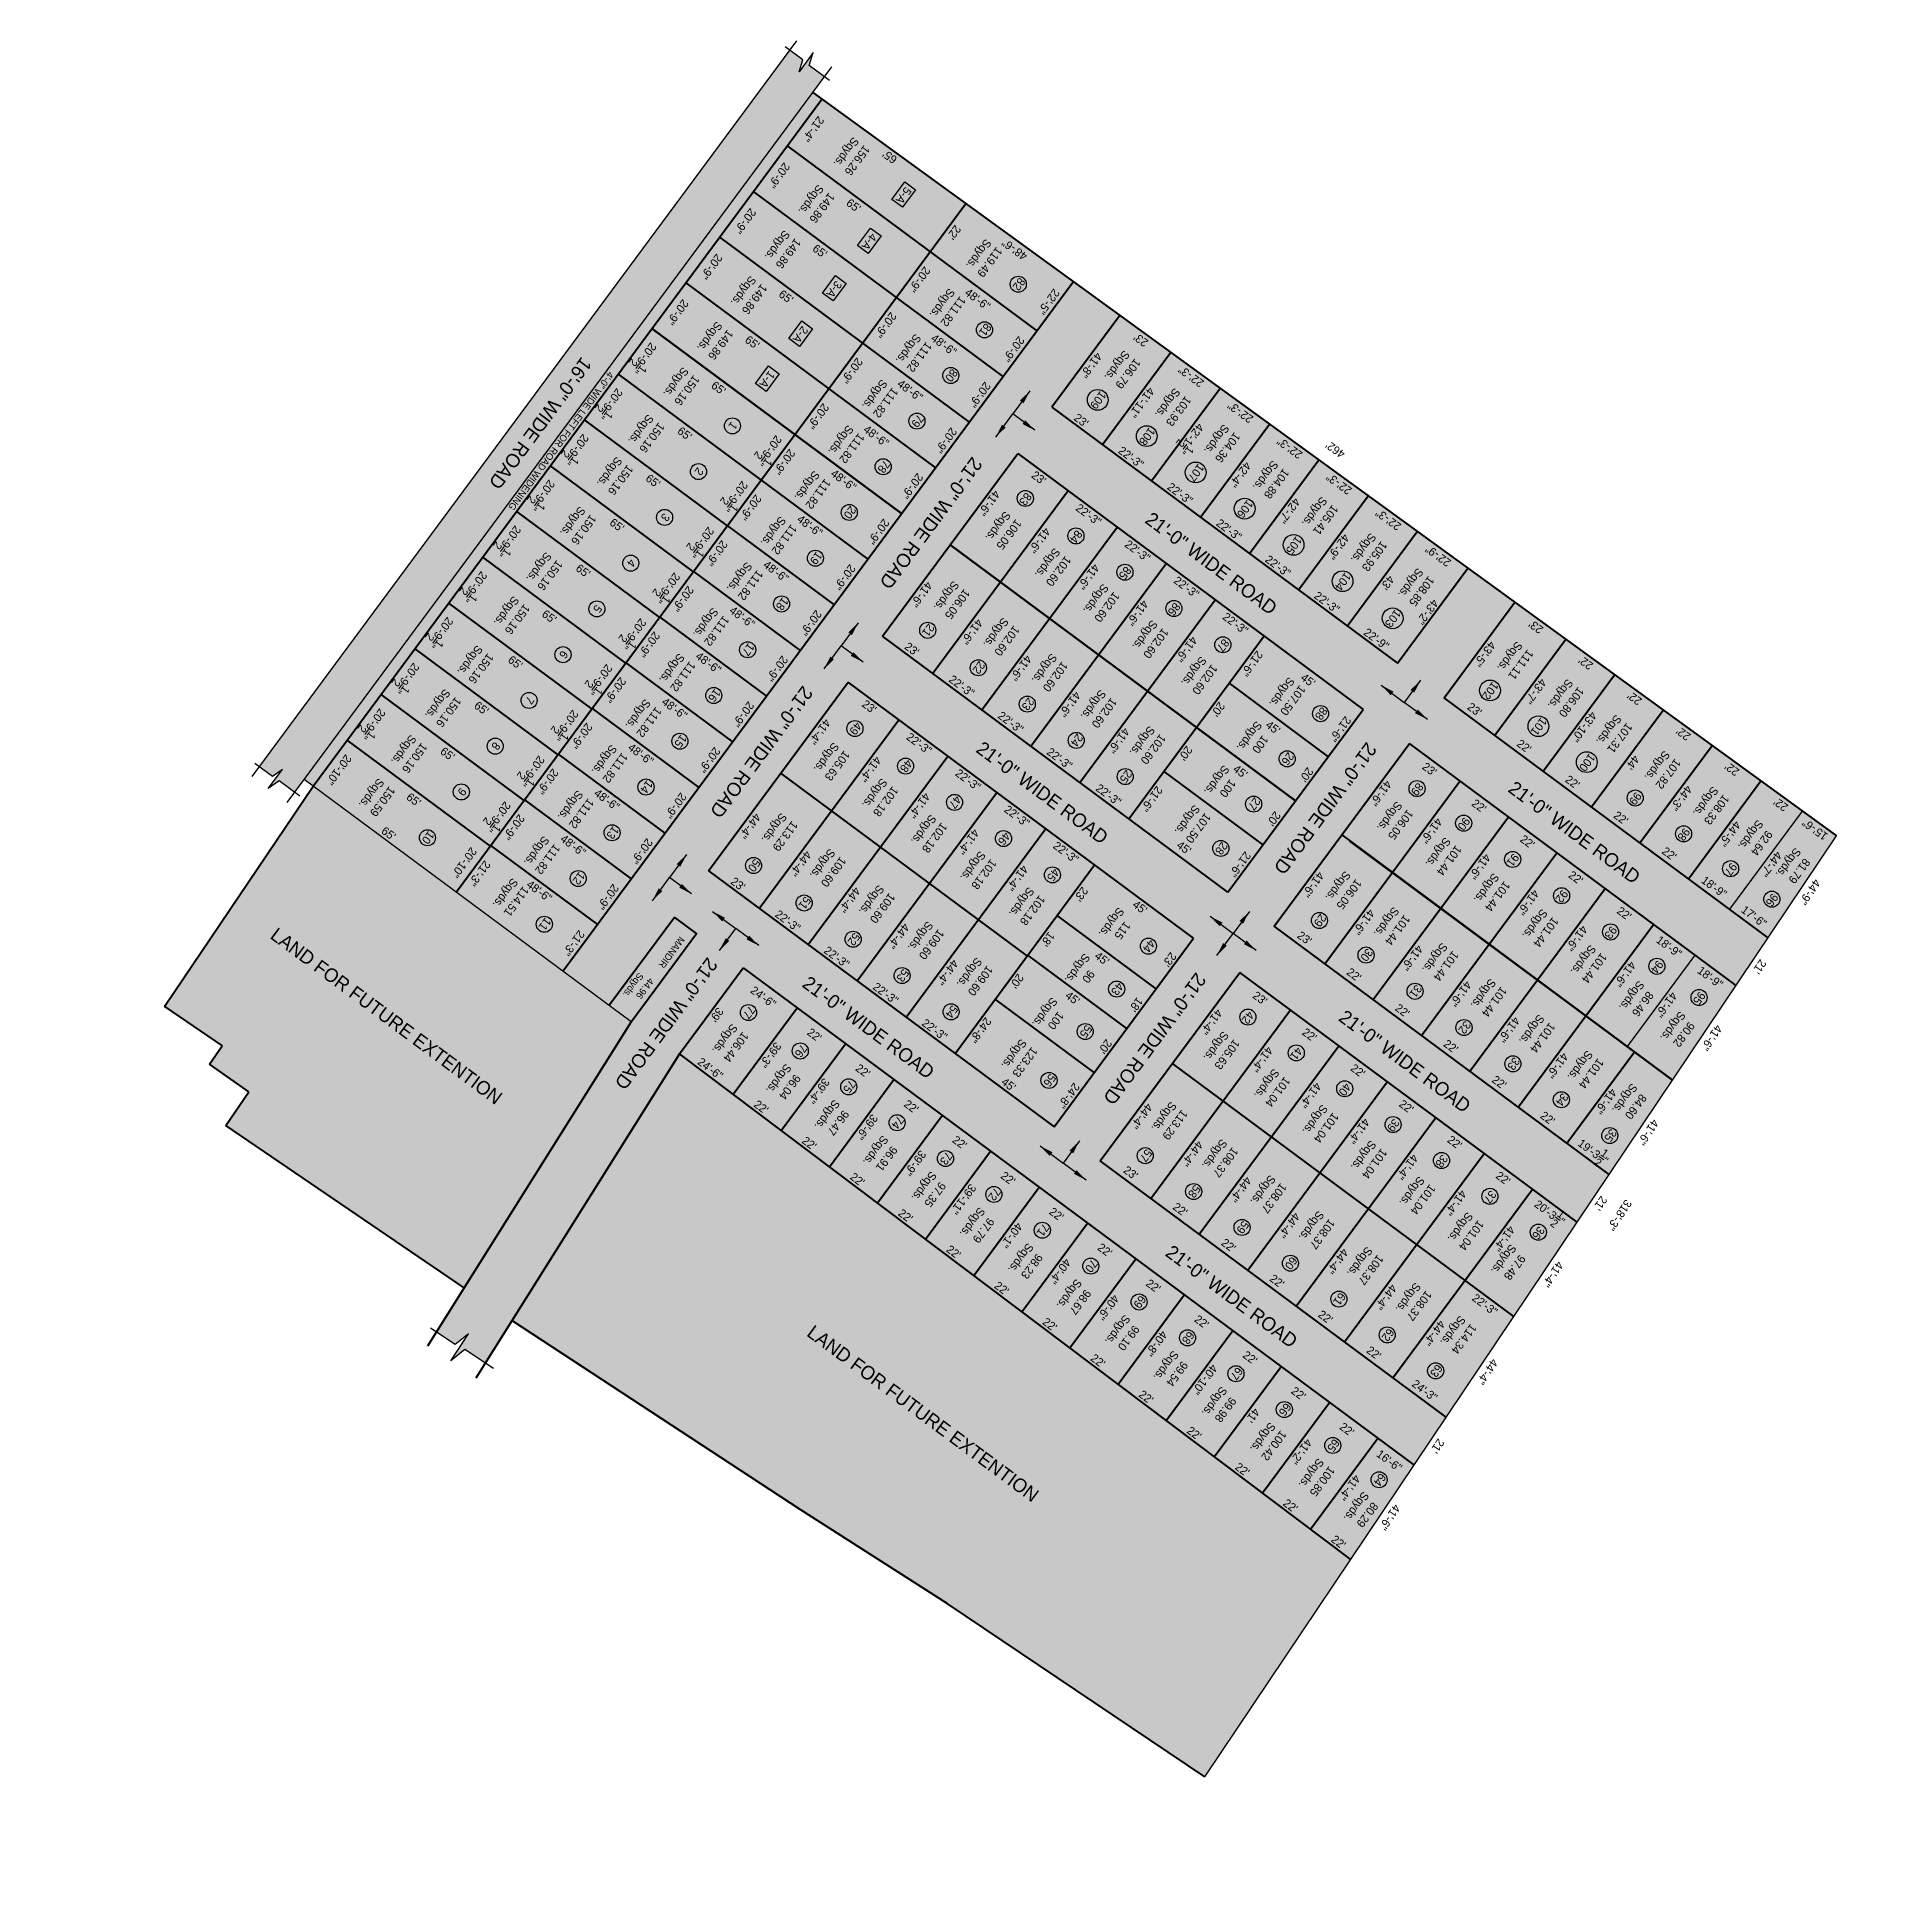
# Model space of a CAD drawing. Header units: inches. Extents: x 762346 to 770488, y 234893 to 242941.
import ezdxf

# ---------------------------------------------------------------- set-up
doc = ezdxf.new("R2010")
doc.units = ezdxf.units.IN
doc.header["$MEASUREMENT"] = 0
doc.header["$PDMODE"] = 66
doc.layers.get('Defpoints').update_dxf_attribs({"lineweight": 0})
doc.layers.add('DIM', color=5, linetype='Continuous', lineweight=0)
doc.layers.add('Main Road', color=7, linetype='Continuous')
doc.layers.add('Text', color=7, linetype='Continuous')
doc.styles.get("Standard").update_dxf_attribs({"font": 'comic.ttf'})
doc.dimstyles.new('SEC', dxfattribs={"dimtxt": 10, "dimasz": 0.18, "dimexe": 2, "dimexo": 2.0625, "dimgap": 0.25, "dimtad": 0, "dimdec": 1, "dimrnd": 0.0025, "dimzin": 0, "dimdsep": 46, "dimlunit": 4, "dimtxsty": 'Standard', "dimcen": 0.09, "dimclrd": 256, "dimclre": 256, "dimclrt": 256, "dimadec": 0, "dimazin": 0, "dimtfac": 1, "dimtdec": 1, "dimtofl": 0, "dimtmove": 0, "dimatfit": 3, "dimfxl": 1, "dimtolj": 1, "dimtzin": 0, "dimlwd": -1, "dimlwe": -1, "dimarcsym": 0})

# ---------------------------------------------------------------- blocks, each defined once
blk = doc.blocks.new('*D1')
at = {"layer": 'Defpoints', "color": 0, "transparency": 16777216}
for p in [(765900.6, 243054.4, 99.9), (765938.5, 243054.4), (765900.6, 242790.4, 99.9)]:
    blk.add_point(p, dxfattribs=at)
at = {"layer": 'DIM', "color": 5, "transparency": 16777216, "insert": (765938.5, 242922.4), "char_height": 36, "attachment_point": 5, "rotation": 90}
blk.add_mtext("\\A1;22'", dxfattribs=at)
blk = doc.blocks.new('_Oblique')
at = {"color": 0, "linetype": 'ByBlock', "lineweight": -2}
blk.add_line((-0.5, -0.5), (0.5, 0.5), dxfattribs=at)
blk = doc.blocks.new('*D2')
at = {"layer": 'Defpoints', "color": 0, "transparency": 16777216}
for p in [(765900.6, 243318.4, 99.9), (765938.5, 243318.4), (765900.6, 243054.4, 99.9)]:
    blk.add_point(p, dxfattribs=at)
at = {"layer": 'DIM', "color": 5, "transparency": 16777216, "insert": (765938.5, 243186.4), "char_height": 36, "attachment_point": 5, "rotation": 90}
blk.add_mtext("\\A1;22'", dxfattribs=at)
blk = doc.blocks.new('*D3')
at = {"layer": 'Defpoints', "color": 0, "transparency": 16777216}
for p in [(765900.6, 243582.4, 99.9), (765938.5, 243582.4), (765900.6, 243318.4, 99.9)]:
    blk.add_point(p, dxfattribs=at)
at = {"layer": 'DIM', "color": 5, "transparency": 16777216, "insert": (765938.5, 243450.4), "char_height": 36, "attachment_point": 5, "rotation": 90}
blk.add_mtext("\\A1;22'", dxfattribs=at)
blk = doc.blocks.new('*D4')
at = {"layer": 'Defpoints', "color": 0, "transparency": 16777216}
for p in [(765900.6, 243846.4, 99.9), (765938.5, 243846.4), (765900.6, 243582.4, 99.9)]:
    blk.add_point(p, dxfattribs=at)
at = {"layer": 'DIM', "color": 5, "transparency": 16777216, "insert": (765938.5, 243714.4), "char_height": 36, "attachment_point": 5, "rotation": 90}
blk.add_mtext("\\A1;22'", dxfattribs=at)
blk = doc.blocks.new('*D5')
at = {"layer": 'Defpoints', "color": 0, "transparency": 16777216}
for p in [(765900.6, 240657.4, 99.9), (765931.5, 240657.4), (765900.6, 240390.4, 99.9)]:
    blk.add_point(p, dxfattribs=at)
at = {"layer": 'DIM', "color": 5, "transparency": 16777216, "insert": (765931.5, 240523.9), "char_height": 36, "attachment_point": 5, "rotation": 90}
blk.add_mtext('\\A1;22\'-3"', dxfattribs=at)
blk = doc.blocks.new('*D6')
at = {"layer": 'Defpoints', "color": 0, "transparency": 16777216}
for p in [(765900.6, 240390.4, 99.9), (765931.5, 240390.4), (765900.6, 240114.2, 99.9)]:
    blk.add_point(p, dxfattribs=at)
at = {"layer": 'DIM', "color": 5, "transparency": 16777216, "insert": (765931.5, 240252.3), "char_height": 36, "attachment_point": 5, "rotation": 90}
blk.add_mtext("\\A1;23'", dxfattribs=at)
blk = doc.blocks.new('*D7')
at = {"layer": 'Defpoints', "color": 0, "transparency": 16777216}
for p in [(765900.6, 242790.4, 99.9), (765938.5, 242790.4), (765900.6, 242526.4, 99.9)]:
    blk.add_point(p, dxfattribs=at)
at = {"layer": 'DIM', "color": 5, "transparency": 16777216, "insert": (765938.5, 242658.4), "char_height": 36, "attachment_point": 5, "rotation": 90}
blk.add_mtext("\\A1;22'", dxfattribs=at)
blk = doc.blocks.new('*D8')
at = {"layer": 'Defpoints', "color": 0, "transparency": 16777216}
for p in [(765900.6, 242526.4, 99.9), (765938.5, 242526.4), (765900.6, 242250.4, 99.9)]:
    blk.add_point(p, dxfattribs=at)
at = {"layer": 'DIM', "color": 5, "transparency": 16777216, "insert": (765938.5, 242388.4), "char_height": 36, "attachment_point": 5, "rotation": 90}
blk.add_mtext("\\A1;23'", dxfattribs=at)
blk = doc.blocks.new('*D9')
at = {"layer": 'Defpoints', "color": 0, "transparency": 16777216}
for p in [(766890.6, 243054.4), (766928.4, 243054.4, 99.9), (766928.4, 242790.4, 99.9)]:
    blk.add_point(p, dxfattribs=at)
at = {"layer": 'DIM', "color": 5, "transparency": 16777216, "insert": (766890.6, 242922.4), "char_height": 36, "attachment_point": 5, "rotation": 90}
blk.add_mtext("\\A1;22'", dxfattribs=at)
blk = doc.blocks.new('*D10')
at = {"layer": 'Defpoints', "color": 0, "transparency": 16777216}
for p in [(766890.6, 243318.4), (766928.4, 243318.4, 99.9), (766928.4, 243054.4, 99.9)]:
    blk.add_point(p, dxfattribs=at)
at = {"layer": 'DIM', "color": 5, "transparency": 16777216, "insert": (766890.6, 243186.4), "char_height": 36, "attachment_point": 5, "rotation": 90}
blk.add_mtext("\\A1;22'", dxfattribs=at)
blk = doc.blocks.new('*D11')
at = {"layer": 'Defpoints', "color": 0, "transparency": 16777216}
for p in [(766890.6, 243582.4), (766928.4, 243582.4, 99.9), (766928.4, 243318.4, 99.9)]:
    blk.add_point(p, dxfattribs=at)
at = {"layer": 'DIM', "color": 5, "transparency": 16777216, "insert": (766890.6, 243450.4), "char_height": 36, "attachment_point": 5, "rotation": 90}
blk.add_mtext("\\A1;22'", dxfattribs=at)
blk = doc.blocks.new('*D12')
at = {"layer": 'Defpoints', "color": 0, "transparency": 16777216}
for p in [(766890.6, 243846.4), (766928.4, 243846.4, 99.9), (766928.4, 243582.4, 99.9)]:
    blk.add_point(p, dxfattribs=at)
at = {"layer": 'DIM', "color": 5, "transparency": 16777216, "insert": (766890.6, 243714.4), "char_height": 36, "attachment_point": 5, "rotation": 90}
blk.add_mtext("\\A1;22'", dxfattribs=at)
blk = doc.blocks.new('*D13')
at = {"layer": 'Defpoints', "color": 0, "transparency": 16777216}
for p in [(766890.6, 242790.4), (766928.4, 242790.4, 99.9), (766928.4, 242526.4, 99.9)]:
    blk.add_point(p, dxfattribs=at)
at = {"layer": 'DIM', "color": 5, "transparency": 16777216, "insert": (766890.6, 242658.4), "char_height": 36, "attachment_point": 5, "rotation": 90}
blk.add_mtext("\\A1;22'", dxfattribs=at)
blk = doc.blocks.new('*D14')
at = {"layer": 'Defpoints', "color": 0, "transparency": 16777216}
for p in [(766890.6, 242526.4), (766928.4, 242526.4, 99.9), (766928.4, 242250.4, 99.9)]:
    blk.add_point(p, dxfattribs=at)
at = {"layer": 'DIM', "color": 5, "transparency": 16777216, "insert": (766890.6, 242388.4), "char_height": 36, "attachment_point": 5, "rotation": 90}
blk.add_mtext("\\A1;23'", dxfattribs=at)
blk = doc.blocks.new('*D15')
at = {"layer": 'Defpoints', "color": 0, "transparency": 16777216}
for p in [(766898.3, 240657.4), (766928.4, 240657.4, 99.9), (766928.4, 240390.4, 99.9)]:
    blk.add_point(p, dxfattribs=at)
at = {"layer": 'DIM', "color": 5, "transparency": 16777216, "insert": (766898.3, 240523.9), "char_height": 36, "attachment_point": 5, "rotation": 90}
blk.add_mtext('\\A1;22\'-3"', dxfattribs=at)
blk = doc.blocks.new('*D16')
at = {"layer": 'Defpoints', "color": 0, "transparency": 16777216}
for p in [(766898.3, 240390.4), (766928.4, 240390.4, 99.9), (766928.4, 240114.2, 99.9)]:
    blk.add_point(p, dxfattribs=at)
at = {"layer": 'DIM', "color": 5, "transparency": 16777216, "insert": (766898.3, 240252.3), "char_height": 36, "attachment_point": 5, "rotation": 90}
blk.add_mtext("\\A1;23'", dxfattribs=at)
blk = doc.blocks.new('*D17')
at = {"layer": 'Defpoints', "color": 0, "transparency": 16777216}
for p in [(765900.6, 240114.2, 99.9), (766396.6, 240143.2), (766396.6, 240114.2, 99.9)]:
    blk.add_point(p, dxfattribs=at)
at = {"layer": 'DIM', "color": 5, "transparency": 16777216, "insert": (766148.6, 240143.2), "char_height": 36, "attachment_point": 5}
blk.add_mtext('\\A1;41\'-4"', dxfattribs=at)
blk = doc.blocks.new('*D18')
at = {"layer": 'Defpoints', "color": 0, "transparency": 16777216}
for p in [(766176.5, 241487.4), (765900.6, 241458.4, 99.9), (766176.5, 241458.4, 99.9)]:
    blk.add_point(p, dxfattribs=at)
at = {"layer": 'DIM', "color": 5, "transparency": 16777216, "insert": (766038.5, 241487.4), "char_height": 36, "attachment_point": 5}
blk.add_mtext("\\A1;23'", dxfattribs=at)
blk = doc.blocks.new('*D19')
at = {"layer": 'Defpoints', "color": 0, "transparency": 16777216}
for p in [(766928.4, 241487.4), (766632.5, 241458.4, 99.9), (766928.4, 241458.4, 99.9)]:
    blk.add_point(p, dxfattribs=at)
at = {"layer": 'DIM', "color": 5, "transparency": 16777216, "insert": (766780.4, 241487.4), "char_height": 36, "attachment_point": 5}
blk.add_mtext('\\A1;24\'-8"', dxfattribs=at)
blk = doc.blocks.new('*D20')
at = {"layer": 'Defpoints', "color": 0, "transparency": 16777216}
for p in [(765900.6, 243054.4, 99.9), (766396.4, 243083.4), (766396.4, 243054.4, 99.9)]:
    blk.add_point(p, dxfattribs=at)
at = {"layer": 'DIM', "color": 5, "transparency": 16777216, "insert": (766148.5, 243083.4), "char_height": 36, "attachment_point": 5}
blk.add_mtext('\\A1;41\'-4"', dxfattribs=at)
blk = doc.blocks.new('*D21')
at = {"layer": 'Defpoints', "color": 0, "transparency": 16777216}
for p in [(766396.4, 243054.4, 99.9), (766928.4, 243083.4), (766928.4, 243054.4, 99.9)]:
    blk.add_point(p, dxfattribs=at)
at = {"layer": 'DIM', "color": 5, "transparency": 16777216, "insert": (766662.4, 243083.4), "char_height": 36, "attachment_point": 5}
blk.add_mtext('\\A1;44\'-4"', dxfattribs=at)
blk = doc.blocks.new('*D288')
at = {"layer": 'Defpoints', "color": 0, "transparency": 16777216}
for p in [(766176.5, 241998.4, 99.9), (766176.5, 241458.4, 99.9), (766211.1, 241458.4)]:
    blk.add_point(p, dxfattribs=at)
at = {"layer": 'DIM', "color": 5, "transparency": 16777216, "insert": (766211.1, 241728.4), "char_height": 36, "attachment_point": 5, "rotation": 90}
blk.add_mtext("\\A1;45'", dxfattribs=at)
blk = doc.blocks.new('*D22')
at = {"layer": 'Defpoints', "color": 0, "transparency": 16777216}
for p in [(765900.6, 241998.4, 99.9), (766176.5, 241998.4, 99.9), (766176.5, 241969.4)]:
    blk.add_point(p, dxfattribs=at)
at = {"layer": 'DIM', "color": 5, "transparency": 16777216, "insert": (766038.5, 241969.4), "char_height": 36, "attachment_point": 5}
blk.add_mtext("\\A1;23'", dxfattribs=at)
blk = doc.blocks.new('*D23')
at = {"layer": 'Defpoints', "color": 0, "transparency": 16777216}
for p in [(766632.5, 241998.4, 99.9), (766928.4, 241998.4, 99.9), (766928.4, 241969.4)]:
    blk.add_point(p, dxfattribs=at)
at = {"layer": 'DIM', "color": 5, "transparency": 16777216, "insert": (766780.4, 241969.4), "char_height": 36, "attachment_point": 5}
blk.add_mtext('\\A1;24\'-8"', dxfattribs=at)
blk = doc.blocks.new('*D24')
at = {"layer": 'Defpoints', "color": 0, "transparency": 16777216}
for p in [(766392.5, 241998.4, 99.9), (766632.5, 241998.4, 99.9), (766632.5, 241969.4)]:
    blk.add_point(p, dxfattribs=at)
at = {"layer": 'DIM', "color": 5, "transparency": 16777216, "insert": (766512.5, 241969.4), "char_height": 36, "attachment_point": 5}
blk.add_mtext("\\A1;20'", dxfattribs=at)
blk = doc.blocks.new('*D25')
at = {"layer": 'Defpoints', "color": 0, "transparency": 16777216}
for p in [(766176.5, 241998.4, 99.9), (766392.5, 241998.4, 99.9), (766392.5, 241969.4)]:
    blk.add_point(p, dxfattribs=at)
at = {"layer": 'DIM', "color": 5, "transparency": 16777216, "insert": (766284.5, 241969.4), "char_height": 36, "attachment_point": 5}
blk.add_mtext("\\A1;18'", dxfattribs=at)
blk = doc.blocks.new('*D26')
at = {"layer": 'Defpoints', "color": 0, "transparency": 16777216}
for p in [(766632.5, 241487.4), (766392.5, 241458.4, 99.9), (766632.5, 241458.4, 99.9)]:
    blk.add_point(p, dxfattribs=at)
at = {"layer": 'DIM', "color": 5, "transparency": 16777216, "insert": (766512.5, 241487.4), "char_height": 36, "attachment_point": 5}
blk.add_mtext("\\A1;20'", dxfattribs=at)
blk = doc.blocks.new('*D27')
at = {"layer": 'Defpoints', "color": 0, "transparency": 16777216}
for p in [(766392.5, 241487.4), (766176.5, 241458.4, 99.9), (766392.5, 241458.4, 99.9)]:
    blk.add_point(p, dxfattribs=at)
at = {"layer": 'DIM', "color": 5, "transparency": 16777216, "insert": (766284.5, 241487.4), "char_height": 36, "attachment_point": 5}
blk.add_mtext("\\A1;18'", dxfattribs=at)
blk = doc.blocks.new('*D289')
at = {"layer": 'Defpoints', "color": 0, "transparency": 16777216}
for p in [(765166.5, 239862.2, 99.9), (765415.2, 239862.2, 99.9), (765415.2, 239828)]:
    blk.add_point(p, dxfattribs=at)
at = {"layer": 'DIM', "color": 5, "transparency": 16777216, "insert": (765290.9, 239828), "char_height": 36, "attachment_point": 5}
blk.add_mtext('\\A1;20\'-9"', dxfattribs=at)
blk = doc.blocks.new('*D28')
at = {"layer": 'Defpoints', "color": 0, "transparency": 16777216}
for p in [(765415.2, 239862.2, 99.9), (765664, 239862.2, 99.9), (765664, 239828)]:
    blk.add_point(p, dxfattribs=at)
at = {"layer": 'DIM', "color": 5, "transparency": 16777216, "insert": (765539.6, 239828), "char_height": 36, "attachment_point": 5}
blk.add_mtext('\\A1;20\'-9"', dxfattribs=at)
blk = doc.blocks.new('*D29')
at = {"layer": 'Defpoints', "color": 0, "transparency": 16777216}
for p in [(765664.2, 239862.2, 99.9), (765913, 239862.2, 99.9), (765913, 239828)]:
    blk.add_point(p, dxfattribs=at)
at = {"layer": 'DIM', "color": 5, "transparency": 16777216, "insert": (765788.6, 239828), "char_height": 36, "attachment_point": 5}
blk.add_mtext('\\A1;20\'-9"', dxfattribs=at)
blk = doc.blocks.new('*D30')
at = {"layer": 'Defpoints', "color": 0, "transparency": 16777216}
for p in [(765913.2, 239862.2, 99.9), (766162, 239862.2, 99.9), (766162, 239828)]:
    blk.add_point(p, dxfattribs=at)
at = {"layer": 'DIM', "color": 5, "transparency": 16777216, "insert": (766037.6, 239828), "char_height": 36, "attachment_point": 5}
blk.add_mtext('\\A1;20\'-9"', dxfattribs=at)
blk = doc.blocks.new('*D31')
at = {"layer": 'Defpoints', "color": 0, "transparency": 16777216}
for p in [(766162.2, 239862.2, 99.9), (766411, 239862.2, 99.9), (766411, 239828)]:
    blk.add_point(p, dxfattribs=at)
at = {"layer": 'DIM', "color": 5, "transparency": 16777216, "insert": (766286.6, 239828), "char_height": 36, "attachment_point": 5}
blk.add_mtext('\\A1;20\'-9"', dxfattribs=at)
blk = doc.blocks.new('*D32')
at = {"layer": 'Defpoints', "color": 0, "transparency": 16777216}
for p in [(766411.2, 239862.2, 99.9), (766660, 239862.2, 99.9), (766660, 239828)]:
    blk.add_point(p, dxfattribs=at)
at = {"layer": 'DIM', "color": 5, "transparency": 16777216, "insert": (766535.6, 239828), "char_height": 36, "attachment_point": 5}
blk.add_mtext('\\A1;20\'-9"', dxfattribs=at)
blk = doc.blocks.new('*D33')
at = {"layer": 'Defpoints', "color": 0, "transparency": 16777216}
for p in [(766660.2, 239862.2, 99.9), (766909, 239862.2, 99.9), (766909, 239828)]:
    blk.add_point(p, dxfattribs=at)
at = {"layer": 'DIM', "color": 5, "transparency": 16777216, "insert": (766784.6, 239828), "char_height": 36, "attachment_point": 5}
blk.add_mtext('\\A1;20\'-9"', dxfattribs=at)
blk = doc.blocks.new('*D34')
at = {"layer": 'Defpoints', "color": 0, "transparency": 16777216}
for p in [(766909.2, 239862.2, 99.9), (767158, 239862.2, 99.9), (767158, 239828)]:
    blk.add_point(p, dxfattribs=at)
at = {"layer": 'DIM', "color": 5, "transparency": 16777216, "insert": (767033.6, 239828), "char_height": 36, "attachment_point": 5}
blk.add_mtext('\\A1;20\'-9"', dxfattribs=at)
blk = doc.blocks.new('*D35')
at = {"layer": 'Defpoints', "color": 0, "transparency": 16777216}
for p in [(767158.2, 239862.2, 99.9), (767407, 239862.2, 99.9), (767407, 239828)]:
    blk.add_point(p, dxfattribs=at)
at = {"layer": 'DIM', "color": 5, "transparency": 16777216, "insert": (767282.6, 239828), "char_height": 36, "attachment_point": 5}
blk.add_mtext('\\A1;20\'-9"', dxfattribs=at)
blk = doc.blocks.new('*D36')
at = {"layer": 'Defpoints', "color": 0, "transparency": 16777216}
for p in [(767407.2, 239862.2, 99.9), (767662.2, 239862.2, 99.9), (767662.2, 239828)]:
    blk.add_point(p, dxfattribs=at)
at = {"layer": 'DIM', "color": 5, "transparency": 16777216, "insert": (767534.7, 239828), "char_height": 36, "attachment_point": 5}
blk.add_mtext('\\A1;21\'-3"', dxfattribs=at)
blk = doc.blocks.new('*D37')
at = {"layer": 'Defpoints', "color": 0, "transparency": 16777216}
for p in [(765415.2, 239314.4), (765166.5, 239280.2, 99.9), (765415.2, 239280.2, 99.9)]:
    blk.add_point(p, dxfattribs=at)
at = {"layer": 'DIM', "color": 5, "transparency": 16777216, "insert": (765290.9, 239314.4), "char_height": 36, "attachment_point": 5}
blk.add_mtext('\\A1;20\'-9"', dxfattribs=at)
blk = doc.blocks.new('*D38')
at = {"layer": 'Defpoints', "color": 0, "transparency": 16777216}
for p in [(765664, 239314.4), (765415.2, 239280.2, 99.9), (765664, 239280.2, 99.9)]:
    blk.add_point(p, dxfattribs=at)
at = {"layer": 'DIM', "color": 5, "transparency": 16777216, "insert": (765539.6, 239314.4), "char_height": 36, "attachment_point": 5}
blk.add_mtext('\\A1;20\'-9"', dxfattribs=at)
blk = doc.blocks.new('*D39')
at = {"layer": 'Defpoints', "color": 0, "transparency": 16777216}
for p in [(765913, 239314.4), (765664.2, 239280.2, 99.9), (765913, 239280.2, 99.9)]:
    blk.add_point(p, dxfattribs=at)
at = {"layer": 'DIM', "color": 5, "transparency": 16777216, "insert": (765788.6, 239314.4), "char_height": 36, "attachment_point": 5}
blk.add_mtext('\\A1;20\'-9"', dxfattribs=at)
blk = doc.blocks.new('*D40')
at = {"layer": 'Defpoints', "color": 0, "transparency": 16777216}
for p in [(766162, 239314.4), (765913.2, 239280.2, 99.9), (766162, 239280.2, 99.9)]:
    blk.add_point(p, dxfattribs=at)
at = {"layer": 'DIM', "color": 5, "transparency": 16777216, "insert": (766037.6, 239314.4), "char_height": 36, "attachment_point": 5}
blk.add_mtext('\\A1;20\'-9"', dxfattribs=at)
blk = doc.blocks.new('*D41')
at = {"layer": 'Defpoints', "color": 0, "transparency": 16777216}
for p in [(766411, 239314.4), (766162.2, 239280.2, 99.9), (766411, 239280.2, 99.9)]:
    blk.add_point(p, dxfattribs=at)
at = {"layer": 'DIM', "color": 5, "transparency": 16777216, "insert": (766286.6, 239314.4), "char_height": 36, "attachment_point": 5}
blk.add_mtext('\\A1;20\'-9"', dxfattribs=at)
blk = doc.blocks.new('*D42')
at = {"layer": 'Defpoints', "color": 0, "transparency": 16777216}
for p in [(766660, 239314.4), (766411.2, 239280.2, 99.9), (766660, 239280.2, 99.9)]:
    blk.add_point(p, dxfattribs=at)
at = {"layer": 'DIM', "color": 5, "transparency": 16777216, "insert": (766535.6, 239314.4), "char_height": 36, "attachment_point": 5}
blk.add_mtext('\\A1;20\'-9"', dxfattribs=at)
blk = doc.blocks.new('*D43')
at = {"layer": 'Defpoints', "color": 0, "transparency": 16777216}
for p in [(766909, 239314.4), (766660.2, 239280.2, 99.9), (766909, 239280.2, 99.9)]:
    blk.add_point(p, dxfattribs=at)
at = {"layer": 'DIM', "color": 5, "transparency": 16777216, "insert": (766784.6, 239314.4), "char_height": 36, "attachment_point": 5}
blk.add_mtext('\\A1;20\'-9"', dxfattribs=at)
blk = doc.blocks.new('*D44')
at = {"layer": 'Defpoints', "color": 0, "transparency": 16777216}
for p in [(767158, 239314.4), (766909.2, 239280.2, 99.9), (767158, 239280.2, 99.9)]:
    blk.add_point(p, dxfattribs=at)
at = {"layer": 'DIM', "color": 5, "transparency": 16777216, "insert": (767033.6, 239314.4), "char_height": 36, "attachment_point": 5}
blk.add_mtext('\\A1;20\'-9"', dxfattribs=at)
blk = doc.blocks.new('*D45')
at = {"layer": 'Defpoints', "color": 0, "transparency": 16777216}
for p in [(767407, 239314.4), (767158.2, 239280.2, 99.9), (767407, 239280.2, 99.9)]:
    blk.add_point(p, dxfattribs=at)
at = {"layer": 'DIM', "color": 5, "transparency": 16777216, "insert": (767282.6, 239314.4), "char_height": 36, "attachment_point": 5}
blk.add_mtext('\\A1;20\'-9"', dxfattribs=at)
blk = doc.blocks.new('*D46')
at = {"layer": 'Defpoints', "color": 0, "transparency": 16777216}
for p in [(767662.2, 239314.4), (767407.2, 239280.2, 99.9), (767662.2, 239280.2, 99.9)]:
    blk.add_point(p, dxfattribs=at)
at = {"layer": 'DIM', "color": 5, "transparency": 16777216, "insert": (767534.7, 239314.4), "char_height": 36, "attachment_point": 5}
blk.add_mtext('\\A1;21\'-3"', dxfattribs=at)
blk = doc.blocks.new('*D290')
at = {"layer": 'Defpoints', "color": 0, "transparency": 16777216}
for p in [(765415.2, 239862.2, 99.9), (765415.2, 239280.2, 99.9), (765449.6, 239280.2)]:
    blk.add_point(p, dxfattribs=at)
at = {"layer": 'DIM', "color": 5, "transparency": 16777216, "insert": (765449.6, 239571.2), "char_height": 36, "attachment_point": 5, "rotation": 90}
blk.add_mtext('\\A1;48\'-6"', dxfattribs=at)
blk = doc.blocks.new('*D47')
at = {"layer": 'Defpoints', "color": 0, "transparency": 16777216}
for p in [(765664.2, 239862.2, 99.9), (765664.2, 239280.2, 99.9), (765698.6, 239280.2)]:
    blk.add_point(p, dxfattribs=at)
at = {"layer": 'DIM', "color": 5, "transparency": 16777216, "insert": (765698.6, 239571.2), "char_height": 36, "attachment_point": 5, "rotation": 90}
blk.add_mtext('\\A1;48\'-6"', dxfattribs=at)
blk = doc.blocks.new('*D48')
at = {"layer": 'Defpoints', "color": 0, "transparency": 16777216}
for p in [(765913.2, 239862.2, 99.9), (765913.2, 239280.2, 99.9), (765947.6, 239280.2)]:
    blk.add_point(p, dxfattribs=at)
at = {"layer": 'DIM', "color": 5, "transparency": 16777216, "insert": (765947.6, 239571.2), "char_height": 36, "attachment_point": 5, "rotation": 90}
blk.add_mtext('\\A1;48\'-6"', dxfattribs=at)
blk = doc.blocks.new('*D49')
at = {"layer": 'Defpoints', "color": 0, "transparency": 16777216}
for p in [(766162.2, 239862.2, 99.9), (766162.2, 239280.2, 99.9), (766196.6, 239280.2)]:
    blk.add_point(p, dxfattribs=at)
at = {"layer": 'DIM', "color": 5, "transparency": 16777216, "insert": (766196.6, 239571.2), "char_height": 36, "attachment_point": 5, "rotation": 90}
blk.add_mtext('\\A1;48\'-6"', dxfattribs=at)
blk = doc.blocks.new('*D50')
at = {"layer": 'Defpoints', "color": 0, "transparency": 16777216}
for p in [(766411.2, 239862.2, 99.9), (766411.2, 239280.2, 99.9), (766445.6, 239280.2)]:
    blk.add_point(p, dxfattribs=at)
at = {"layer": 'DIM', "color": 5, "transparency": 16777216, "insert": (766445.6, 239571.2), "char_height": 36, "attachment_point": 5, "rotation": 90}
blk.add_mtext('\\A1;48\'-6"', dxfattribs=at)
blk = doc.blocks.new('*D51')
at = {"layer": 'Defpoints', "color": 0, "transparency": 16777216}
for p in [(766660.2, 239862.2, 99.9), (766660.2, 239280.2, 99.9), (766694.6, 239280.2)]:
    blk.add_point(p, dxfattribs=at)
at = {"layer": 'DIM', "color": 5, "transparency": 16777216, "insert": (766694.6, 239571.2), "char_height": 36, "attachment_point": 5, "rotation": 90}
blk.add_mtext('\\A1;48\'-6"', dxfattribs=at)
blk = doc.blocks.new('*D52')
at = {"layer": 'Defpoints', "color": 0, "transparency": 16777216}
for p in [(766909.2, 239862.2, 99.9), (766909.2, 239280.2, 99.9), (766943.6, 239280.2)]:
    blk.add_point(p, dxfattribs=at)
at = {"layer": 'DIM', "color": 5, "transparency": 16777216, "insert": (766943.6, 239571.2), "char_height": 36, "attachment_point": 5, "rotation": 90}
blk.add_mtext('\\A1;48\'-6"', dxfattribs=at)
blk = doc.blocks.new('*D53')
at = {"layer": 'Defpoints', "color": 0, "transparency": 16777216}
for p in [(767158.2, 239862.2, 99.9), (767158.2, 239280.2, 99.9), (767192.6, 239280.2)]:
    blk.add_point(p, dxfattribs=at)
at = {"layer": 'DIM', "color": 5, "transparency": 16777216, "insert": (767192.6, 239571.2), "char_height": 36, "attachment_point": 5, "rotation": 90}
blk.add_mtext('\\A1;48\'-6"', dxfattribs=at)
blk = doc.blocks.new('*D54')
at = {"layer": 'Defpoints', "color": 0, "transparency": 16777216}
for p in [(767407.2, 239862.2, 99.9), (767407.2, 239280.2, 99.9), (767441.6, 239280.2)]:
    blk.add_point(p, dxfattribs=at)
at = {"layer": 'DIM', "color": 5, "transparency": 16777216, "insert": (767441.6, 239571.2), "char_height": 36, "attachment_point": 5, "rotation": 90}
blk.add_mtext('\\A1;48\'-6"', dxfattribs=at)
blk = doc.blocks.new('*D291')
at = {"layer": 'Defpoints', "color": 0, "transparency": 16777216}
for p in [(765166.5, 238500.3, 99.9), (765416, 238548.4), (765416, 238500.3, 99.9)]:
    blk.add_point(p, dxfattribs=at)
at = {"layer": 'DIM', "color": 5, "transparency": 16777216, "insert": (765291.2, 238548.4), "char_height": 36, "attachment_point": 5}
blk.add_mtext('\\A1;20\'-9{\\H1x;\\S1/2;}"', dxfattribs=at)
blk = doc.blocks.new('*D55')
at = {"layer": 'Defpoints', "color": 0, "transparency": 16777216}
for p in [(765416, 238500.4, 99.9), (765665.5, 238548.5), (765665.5, 238500.4, 99.9)]:
    blk.add_point(p, dxfattribs=at)
at = {"layer": 'DIM', "color": 5, "transparency": 16777216, "insert": (765540.7, 238548.5), "char_height": 36, "attachment_point": 5}
blk.add_mtext('\\A1;20\'-9{\\H1x;\\S1/2;}"', dxfattribs=at)
blk = doc.blocks.new('*D56')
at = {"layer": 'Defpoints', "color": 0, "transparency": 16777216}
for p in [(765665.5, 238500.4, 99.9), (765915, 238548.5), (765915, 238500.4, 99.9)]:
    blk.add_point(p, dxfattribs=at)
at = {"layer": 'DIM', "color": 5, "transparency": 16777216, "insert": (765790.2, 238548.5), "char_height": 36, "attachment_point": 5}
blk.add_mtext('\\A1;20\'-9{\\H1x;\\S1/2;}"', dxfattribs=at)
blk = doc.blocks.new('*D57')
at = {"layer": 'Defpoints', "color": 0, "transparency": 16777216}
for p in [(765915, 238500.4, 99.9), (766164.5, 238548.5), (766164.5, 238500.4, 99.9)]:
    blk.add_point(p, dxfattribs=at)
at = {"layer": 'DIM', "color": 5, "transparency": 16777216, "insert": (766039.7, 238548.5), "char_height": 36, "attachment_point": 5}
blk.add_mtext('\\A1;20\'-9{\\H1x;\\S1/2;}"', dxfattribs=at)
blk = doc.blocks.new('*D58')
at = {"layer": 'Defpoints', "color": 0, "transparency": 16777216}
for p in [(766164.5, 238500.4, 99.9), (766414, 238548.5), (766414, 238500.4, 99.9)]:
    blk.add_point(p, dxfattribs=at)
at = {"layer": 'DIM', "color": 5, "transparency": 16777216, "insert": (766289.2, 238548.5), "char_height": 36, "attachment_point": 5}
blk.add_mtext('\\A1;20\'-9{\\H1x;\\S1/2;}"', dxfattribs=at)
blk = doc.blocks.new('*D59')
at = {"layer": 'Defpoints', "color": 0, "transparency": 16777216}
for p in [(766663.5, 238500.4, 99.9), (766913, 238548.5), (766913, 238500.4, 99.9)]:
    blk.add_point(p, dxfattribs=at)
at = {"layer": 'DIM', "color": 5, "transparency": 16777216, "insert": (766788.2, 238548.5), "char_height": 36, "attachment_point": 5}
blk.add_mtext('\\A1;20\'-9{\\H1x;\\S1/2;}"', dxfattribs=at)
blk = doc.blocks.new('*D60')
at = {"layer": 'Defpoints', "color": 0, "transparency": 16777216}
for p in [(766414, 238500.4, 99.9), (766663.5, 238548.5), (766663.5, 238500.4, 99.9)]:
    blk.add_point(p, dxfattribs=at)
at = {"layer": 'DIM', "color": 5, "transparency": 16777216, "insert": (766538.7, 238548.5), "char_height": 36, "attachment_point": 5}
blk.add_mtext('\\A1;20\'-9{\\H1x;\\S1/2;}"', dxfattribs=at)
blk = doc.blocks.new('*D61')
at = {"layer": 'Defpoints', "color": 0, "transparency": 16777216}
for p in [(766913, 238500.4, 99.9), (767162.5, 238548.5), (767162.5, 238500.4, 99.9)]:
    blk.add_point(p, dxfattribs=at)
at = {"layer": 'DIM', "color": 5, "transparency": 16777216, "insert": (767037.7, 238548.5), "char_height": 36, "attachment_point": 5}
blk.add_mtext('\\A1;20\'-9{\\H1x;\\S1/2;}"', dxfattribs=at)
blk = doc.blocks.new('*D62')
at = {"layer": 'Defpoints', "color": 0, "transparency": 16777216}
for p in [(767162.5, 238500.4, 99.9), (767412, 238548.5), (767412, 238500.4, 99.9)]:
    blk.add_point(p, dxfattribs=at)
at = {"layer": 'DIM', "color": 5, "transparency": 16777216, "insert": (767287.2, 238548.5), "char_height": 36, "attachment_point": 5}
blk.add_mtext('\\A1;20\'-9{\\H1x;\\S1/2;}"', dxfattribs=at)
blk = doc.blocks.new('*D63')
at = {"layer": 'Defpoints', "color": 0, "transparency": 16777216}
for p in [(767412, 238500.2, 99.9), (767662.2, 238548.5), (767662.2, 238500.2, 99.9)]:
    blk.add_point(p, dxfattribs=at)
at = {"layer": 'DIM', "color": 5, "transparency": 16777216, "insert": (767537.1, 238548.5), "char_height": 36, "attachment_point": 5}
blk.add_mtext('\\A1;20\'-10"', dxfattribs=at)
blk = doc.blocks.new('*D292')
at = {"layer": 'Defpoints', "color": 0, "transparency": 16777216}
for p in [(765416, 239280.2, 99.9), (765416, 238500.2, 99.9), (765451.3, 238500.2)]:
    blk.add_point(p, dxfattribs=at)
at = {"layer": 'DIM', "color": 5, "transparency": 16777216, "insert": (765451.3, 238890.2), "char_height": 36, "attachment_point": 5, "rotation": 90}
blk.add_mtext("\\A1;65'", dxfattribs=at)
blk = doc.blocks.new('*D64')
at = {"layer": 'Defpoints', "color": 0, "transparency": 16777216}
for p in [(765665.5, 239291.8, 99.9), (765665.5, 238511.8, 99.9), (765700.8, 238511.8)]:
    blk.add_point(p, dxfattribs=at)
at = {"layer": 'DIM', "color": 5, "transparency": 16777216, "insert": (765700.8, 238901.8), "char_height": 36, "attachment_point": 5, "rotation": 90}
blk.add_mtext("\\A1;65'", dxfattribs=at)
blk = doc.blocks.new('*D65')
at = {"layer": 'Defpoints', "color": 0, "transparency": 16777216}
for p in [(765915, 239280.2, 99.9), (765915, 238500.2, 99.9), (765950.3, 238500.2)]:
    blk.add_point(p, dxfattribs=at)
at = {"layer": 'DIM', "color": 5, "transparency": 16777216, "insert": (765950.3, 238890.2), "char_height": 36, "attachment_point": 5, "rotation": 90}
blk.add_mtext("\\A1;65'", dxfattribs=at)
blk = doc.blocks.new('*D66')
at = {"layer": 'Defpoints', "color": 0, "transparency": 16777216}
for p in [(766164.5, 239280.2, 99.9), (766164.5, 238500.2, 99.9), (766199.8, 238500.2)]:
    blk.add_point(p, dxfattribs=at)
at = {"layer": 'DIM', "color": 5, "transparency": 16777216, "insert": (766199.8, 238890.2), "char_height": 36, "attachment_point": 5, "rotation": 90}
blk.add_mtext("\\A1;65'", dxfattribs=at)
blk = doc.blocks.new('*D67')
at = {"layer": 'Defpoints', "color": 0, "transparency": 16777216}
for p in [(766414, 239280.2, 99.9), (766414, 238500.2, 99.9), (766449.3, 238500.2)]:
    blk.add_point(p, dxfattribs=at)
at = {"layer": 'DIM', "color": 5, "transparency": 16777216, "insert": (766449.3, 238890.2), "char_height": 36, "attachment_point": 5, "rotation": 90}
blk.add_mtext("\\A1;65'", dxfattribs=at)
blk = doc.blocks.new('*D68')
at = {"layer": 'Defpoints', "color": 0, "transparency": 16777216}
for p in [(766663.5, 239280.2, 99.9), (766663.5, 238500.2, 99.9), (766698.8, 238500.2)]:
    blk.add_point(p, dxfattribs=at)
at = {"layer": 'DIM', "color": 5, "transparency": 16777216, "insert": (766698.8, 238890.2), "char_height": 36, "attachment_point": 5, "rotation": 90}
blk.add_mtext("\\A1;65'", dxfattribs=at)
blk = doc.blocks.new('*D69')
at = {"layer": 'Defpoints', "color": 0, "transparency": 16777216}
for p in [(766913, 239280.2, 99.9), (766913, 238500.2, 99.9), (766948.3, 238500.2)]:
    blk.add_point(p, dxfattribs=at)
at = {"layer": 'DIM', "color": 5, "transparency": 16777216, "insert": (766948.3, 238890.2), "char_height": 36, "attachment_point": 5, "rotation": 90}
blk.add_mtext("\\A1;65'", dxfattribs=at)
blk = doc.blocks.new('*D70')
at = {"layer": 'Defpoints', "color": 0, "transparency": 16777216}
for p in [(767162.5, 239280.2, 99.9), (767162.5, 238500.2, 99.9), (767197.8, 238500.2)]:
    blk.add_point(p, dxfattribs=at)
at = {"layer": 'DIM', "color": 5, "transparency": 16777216, "insert": (767197.8, 238890.2), "char_height": 36, "attachment_point": 5, "rotation": 90}
blk.add_mtext("\\A1;65'", dxfattribs=at)
blk = doc.blocks.new('*D71')
at = {"layer": 'Defpoints', "color": 0, "transparency": 16777216}
for p in [(767412, 239280.2, 99.9), (767412, 238500.2, 99.9), (767447.3, 238500.2)]:
    blk.add_point(p, dxfattribs=at)
at = {"layer": 'DIM', "color": 5, "transparency": 16777216, "insert": (767447.3, 238890.2), "char_height": 36, "attachment_point": 5, "rotation": 90}
blk.add_mtext("\\A1;65'", dxfattribs=at)
blk = doc.blocks.new('*D72')
at = {"layer": 'Defpoints', "color": 0, "transparency": 16777216}
for p in [(767662.2, 239280.2, 99.9), (767631.6, 238500.2), (767662.2, 238500.2, 99.9)]:
    blk.add_point(p, dxfattribs=at)
at = {"layer": 'DIM', "color": 5, "transparency": 16777216, "insert": (767631.6, 238890.2), "char_height": 36, "attachment_point": 5, "rotation": 90}
blk.add_mtext("\\A1;65'", dxfattribs=at)
blk = doc.blocks.new('*D73')
at = {"layer": 'Defpoints', "color": 0, "transparency": 16777216}
for p in [(765166.5, 239280, 99.9), (765416, 239280, 99.9), (765416, 239231.9)]:
    blk.add_point(p, dxfattribs=at)
at = {"layer": 'DIM', "color": 5, "transparency": 16777216, "insert": (765291.2, 239231.9), "char_height": 36, "attachment_point": 5}
blk.add_mtext('\\A1;20\'-9{\\H1x;\\S1/2;}"', dxfattribs=at)
blk = doc.blocks.new('*D74')
at = {"layer": 'Defpoints', "color": 0, "transparency": 16777216}
for p in [(765416, 239280, 99.9), (765665.5, 239280, 99.9), (765665.5, 239231.9)]:
    blk.add_point(p, dxfattribs=at)
at = {"layer": 'DIM', "color": 5, "transparency": 16777216, "insert": (765540.7, 239231.9), "char_height": 36, "attachment_point": 5}
blk.add_mtext('\\A1;20\'-9{\\H1x;\\S1/2;}"', dxfattribs=at)
blk = doc.blocks.new('*D75')
at = {"layer": 'Defpoints', "color": 0, "transparency": 16777216}
for p in [(765665.5, 239280, 99.9), (765915, 239280, 99.9), (765915, 239231.9)]:
    blk.add_point(p, dxfattribs=at)
at = {"layer": 'DIM', "color": 5, "transparency": 16777216, "insert": (765790.2, 239231.9), "char_height": 36, "attachment_point": 5}
blk.add_mtext('\\A1;20\'-9{\\H1x;\\S1/2;}"', dxfattribs=at)
blk = doc.blocks.new('*D76')
at = {"layer": 'Defpoints', "color": 0, "transparency": 16777216}
for p in [(765915, 239280, 99.9), (766164.5, 239280, 99.9), (766164.5, 239231.9)]:
    blk.add_point(p, dxfattribs=at)
at = {"layer": 'DIM', "color": 5, "transparency": 16777216, "insert": (766039.7, 239231.9), "char_height": 36, "attachment_point": 5}
blk.add_mtext('\\A1;20\'-9{\\H1x;\\S1/2;}"', dxfattribs=at)
blk = doc.blocks.new('*D77')
at = {"layer": 'Defpoints', "color": 0, "transparency": 16777216}
for p in [(766164.5, 239280, 99.9), (766414, 239280, 99.9), (766414, 239231.9)]:
    blk.add_point(p, dxfattribs=at)
at = {"layer": 'DIM', "color": 5, "transparency": 16777216, "insert": (766289.2, 239231.9), "char_height": 36, "attachment_point": 5}
blk.add_mtext('\\A1;20\'-9{\\H1x;\\S1/2;}"', dxfattribs=at)
blk = doc.blocks.new('*D78')
at = {"layer": 'Defpoints', "color": 0, "transparency": 16777216}
for p in [(766663.5, 239280, 99.9), (766913, 239280, 99.9), (766913, 239231.9)]:
    blk.add_point(p, dxfattribs=at)
at = {"layer": 'DIM', "color": 5, "transparency": 16777216, "insert": (766788.2, 239231.9), "char_height": 36, "attachment_point": 5}
blk.add_mtext('\\A1;20\'-9{\\H1x;\\S1/2;}"', dxfattribs=at)
blk = doc.blocks.new('*D79')
at = {"layer": 'Defpoints', "color": 0, "transparency": 16777216}
for p in [(766414, 239280, 99.9), (766663.5, 239280, 99.9), (766663.5, 239231.9)]:
    blk.add_point(p, dxfattribs=at)
at = {"layer": 'DIM', "color": 5, "transparency": 16777216, "insert": (766538.7, 239231.9), "char_height": 36, "attachment_point": 5}
blk.add_mtext('\\A1;20\'-9{\\H1x;\\S1/2;}"', dxfattribs=at)
blk = doc.blocks.new('*D80')
at = {"layer": 'Defpoints', "color": 0, "transparency": 16777216}
for p in [(766913, 239280, 99.9), (767162.5, 239280, 99.9), (767162.5, 239231.9)]:
    blk.add_point(p, dxfattribs=at)
at = {"layer": 'DIM', "color": 5, "transparency": 16777216, "insert": (767037.7, 239231.9), "char_height": 36, "attachment_point": 5}
blk.add_mtext('\\A1;20\'-9{\\H1x;\\S1/2;}"', dxfattribs=at)
blk = doc.blocks.new('*D81')
at = {"layer": 'Defpoints', "color": 0, "transparency": 16777216}
for p in [(767162.5, 239280, 99.9), (767412, 239280, 99.9), (767412, 239231.9)]:
    blk.add_point(p, dxfattribs=at)
at = {"layer": 'DIM', "color": 5, "transparency": 16777216, "insert": (767287.2, 239231.9), "char_height": 36, "attachment_point": 5}
blk.add_mtext('\\A1;20\'-9{\\H1x;\\S1/2;}"', dxfattribs=at)
blk = doc.blocks.new('*D82')
at = {"layer": 'Defpoints', "color": 0, "transparency": 16777216}
for p in [(767412, 239280.2, 99.9), (767662.2, 239280.2, 99.9), (767662.2, 239231.9)]:
    blk.add_point(p, dxfattribs=at)
at = {"layer": 'DIM', "color": 5, "transparency": 16777216, "insert": (767537.1, 239231.9), "char_height": 36, "attachment_point": 5}
blk.add_mtext('\\A1;20\'-10"', dxfattribs=at)
blk = doc.blocks.new('*D83')
at = {"layer": 'Defpoints', "color": 0, "transparency": 16777216}
for p in [(764917.7, 239862.2, 99.9), (765166.5, 239862.2, 99.9), (765166.5, 239828)]:
    blk.add_point(p, dxfattribs=at)
at = {"layer": 'DIM', "color": 5, "transparency": 16777216, "insert": (765042.1, 239828), "char_height": 36, "attachment_point": 5}
blk.add_mtext('\\A1;20\'-9"', dxfattribs=at)
blk = doc.blocks.new('*D84')
at = {"layer": 'Defpoints', "color": 0, "transparency": 16777216}
for p in [(764917.7, 239862.2, 99.9), (764917.7, 239280.2, 99.9), (764960.5, 239280.2)]:
    blk.add_point(p, dxfattribs=at)
at = {"layer": 'DIM', "color": 5, "transparency": 16777216, "insert": (764960.5, 239571.2), "char_height": 36, "attachment_point": 5, "rotation": 90}
blk.add_mtext('\\A1;48\'-6"', dxfattribs=at)
blk = doc.blocks.new('*D85')
at = {"layer": 'Defpoints', "color": 0, "transparency": 16777216}
for p in [(764669, 239862.2, 99.9), (764917.7, 239862.2, 99.9), (764917.7, 239828)]:
    blk.add_point(p, dxfattribs=at)
at = {"layer": 'DIM', "color": 5, "transparency": 16777216, "insert": (764793.4, 239828), "char_height": 36, "attachment_point": 5}
blk.add_mtext('\\A1;20\'-9"', dxfattribs=at)
blk = doc.blocks.new('*D86')
at = {"layer": 'Defpoints', "color": 0, "transparency": 16777216}
for p in [(764669, 239862.2, 99.9), (764669, 239280.2, 99.9), (764711.7, 239280.2)]:
    blk.add_point(p, dxfattribs=at)
at = {"layer": 'DIM', "color": 5, "transparency": 16777216, "insert": (764711.7, 239571.2), "char_height": 36, "attachment_point": 5, "rotation": 90}
blk.add_mtext('\\A1;48\'-6"', dxfattribs=at)
blk = doc.blocks.new('*D87')
at = {"layer": 'Defpoints', "color": 0, "transparency": 16777216}
for p in [(764420.2, 239862.2, 99.9), (764669, 239862.2, 99.9), (764669, 239828)]:
    blk.add_point(p, dxfattribs=at)
at = {"layer": 'DIM', "color": 5, "transparency": 16777216, "insert": (764544.6, 239828), "char_height": 36, "attachment_point": 5}
blk.add_mtext('\\A1;20\'-9"', dxfattribs=at)
blk = doc.blocks.new('*D88')
at = {"layer": 'Defpoints', "color": 0, "transparency": 16777216}
for p in [(764420.2, 239862.2, 99.9), (764420.2, 239280.2, 99.9), (764463, 239280.2)]:
    blk.add_point(p, dxfattribs=at)
at = {"layer": 'DIM', "color": 5, "transparency": 16777216, "insert": (764463, 239571.2), "char_height": 36, "attachment_point": 5, "rotation": 90}
blk.add_mtext('\\A1;48\'-6"', dxfattribs=at)
blk = doc.blocks.new('*D89')
at = {"layer": 'Defpoints', "color": 0, "transparency": 16777216}
for p in [(764171.5, 239862.2, 99.9), (764420.2, 239862.2, 99.9), (764420.2, 239828)]:
    blk.add_point(p, dxfattribs=at)
at = {"layer": 'DIM', "color": 5, "transparency": 16777216, "insert": (764295.9, 239828), "char_height": 36, "attachment_point": 5}
blk.add_mtext('\\A1;20\'-9"', dxfattribs=at)
blk = doc.blocks.new('*D90')
at = {"layer": 'Defpoints', "color": 0, "transparency": 16777216}
for p in [(764171.5, 239862.2, 99.9), (764171.5, 239280.2, 99.9), (764214.2, 239280.2)]:
    blk.add_point(p, dxfattribs=at)
at = {"layer": 'DIM', "color": 5, "transparency": 16777216, "insert": (764214.2, 239571.2), "char_height": 36, "attachment_point": 5, "rotation": 90}
blk.add_mtext('\\A1;48\'-6"', dxfattribs=at)
blk = doc.blocks.new('*D91')
at = {"layer": 'Defpoints', "color": 0, "transparency": 16777216}
for p in [(763902.6, 239862.2, 99.9), (764171.5, 239862.2, 99.9), (764171.5, 239828)]:
    blk.add_point(p, dxfattribs=at)
at = {"layer": 'DIM', "color": 5, "transparency": 16777216, "insert": (764037.1, 239828), "char_height": 36, "attachment_point": 5}
blk.add_mtext('\\A1;22\'-5"', dxfattribs=at)
blk = doc.blocks.new('*D92')
at = {"layer": 'Defpoints', "color": 0, "transparency": 16777216}
for p in [(763902.6, 239862.2, 99.9), (763908.2, 239280.3, 99.9), (763945.3, 239280.6)]:
    blk.add_point(p, dxfattribs=at)
at = {"layer": 'DIM', "color": 5, "transparency": 16777216, "insert": (763942.6, 239571.6), "char_height": 36, "attachment_point": 5, "rotation": 270.5432}
blk.add_mtext('\\A1;48\'-6"', dxfattribs=at)
blk = doc.blocks.new('*D93')
at = {"layer": 'Defpoints', "color": 0, "transparency": 16777216}
for p in [(765166.5, 239314.4), (764917.7, 239280.2, 99.9), (765166.5, 239280.2, 99.9)]:
    blk.add_point(p, dxfattribs=at)
at = {"layer": 'DIM', "color": 5, "transparency": 16777216, "insert": (765042.1, 239314.4), "char_height": 36, "attachment_point": 5}
blk.add_mtext('\\A1;20\'-9"', dxfattribs=at)
blk = doc.blocks.new('*D94')
at = {"layer": 'Defpoints', "color": 0, "transparency": 16777216}
for p in [(764917.7, 239314.4), (764669, 239280.2, 99.9), (764917.7, 239280.2, 99.9)]:
    blk.add_point(p, dxfattribs=at)
at = {"layer": 'DIM', "color": 5, "transparency": 16777216, "insert": (764793.4, 239314.4), "char_height": 36, "attachment_point": 5}
blk.add_mtext('\\A1;20\'-9"', dxfattribs=at)
blk = doc.blocks.new('*D95')
at = {"layer": 'Defpoints', "color": 0, "transparency": 16777216}
for p in [(764669, 239314.4), (764420.2, 239280.2, 99.9), (764669, 239280.2, 99.9)]:
    blk.add_point(p, dxfattribs=at)
at = {"layer": 'DIM', "color": 5, "transparency": 16777216, "insert": (764544.6, 239314.4), "char_height": 36, "attachment_point": 5}
blk.add_mtext('\\A1;20\'-9"', dxfattribs=at)
blk = doc.blocks.new('*D96')
at = {"layer": 'Defpoints', "color": 0, "transparency": 16777216}
for p in [(764420.2, 239314.4), (764171.5, 239280.2, 99.9), (764420.2, 239280.2, 99.9)]:
    blk.add_point(p, dxfattribs=at)
at = {"layer": 'DIM', "color": 5, "transparency": 16777216, "insert": (764295.9, 239314.4), "char_height": 36, "attachment_point": 5}
blk.add_mtext('\\A1;20\'-9"', dxfattribs=at)
blk = doc.blocks.new('*D97')
at = {"layer": 'Defpoints', "color": 0, "transparency": 16777216}
for p in [(764171.5, 239314.4), (763908.2, 239280.2, 99.9), (764171.5, 239280.2, 99.9)]:
    blk.add_point(p, dxfattribs=at)
at = {"layer": 'DIM', "color": 5, "transparency": 16777216, "insert": (764039.8, 239314.4), "char_height": 36, "attachment_point": 5}
blk.add_mtext("\\A1;22'", dxfattribs=at)
blk = doc.blocks.new('*D98')
at = {"layer": 'Defpoints', "color": 0, "transparency": 16777216}
for p in [(765900.6, 240924.4, 99.9), (765931.5, 240924.4), (765900.6, 240657.4, 99.9)]:
    blk.add_point(p, dxfattribs=at)
at = {"layer": 'DIM', "color": 5, "transparency": 16777216, "insert": (765931.5, 240790.9), "char_height": 36, "attachment_point": 5, "rotation": 90}
blk.add_mtext('\\A1;22\'-3"', dxfattribs=at)
blk = doc.blocks.new('*D99')
at = {"layer": 'Defpoints', "color": 0, "transparency": 16777216}
for p in [(766898.3, 240924.4), (766928.4, 240924.4, 99.9), (766928.4, 240657.4, 99.9)]:
    blk.add_point(p, dxfattribs=at)
at = {"layer": 'DIM', "color": 5, "transparency": 16777216, "insert": (766898.3, 240790.9), "char_height": 36, "attachment_point": 5, "rotation": 90}
blk.add_mtext('\\A1;22\'-3"', dxfattribs=at)
blk = doc.blocks.new('*D100')
at = {"layer": 'Defpoints', "color": 0, "transparency": 16777216}
for p in [(765900.6, 241191.4, 99.9), (765931.5, 241191.4), (765900.6, 240924.4, 99.9)]:
    blk.add_point(p, dxfattribs=at)
at = {"layer": 'DIM', "color": 5, "transparency": 16777216, "insert": (765931.5, 241057.9), "char_height": 36, "attachment_point": 5, "rotation": 90}
blk.add_mtext('\\A1;22\'-3"', dxfattribs=at)
blk = doc.blocks.new('*D101')
at = {"layer": 'Defpoints', "color": 0, "transparency": 16777216}
for p in [(766898.3, 241191.4), (766928.4, 241191.4, 99.9), (766928.4, 240924.4, 99.9)]:
    blk.add_point(p, dxfattribs=at)
at = {"layer": 'DIM', "color": 5, "transparency": 16777216, "insert": (766898.3, 241057.9), "char_height": 36, "attachment_point": 5, "rotation": 90}
blk.add_mtext('\\A1;22\'-3"', dxfattribs=at)
blk = doc.blocks.new('*D102')
at = {"layer": 'Defpoints', "color": 0, "transparency": 16777216}
for p in [(766396.6, 240924.4, 99.9), (766928.4, 240953.4), (766928.4, 240924.4, 99.9)]:
    blk.add_point(p, dxfattribs=at)
at = {"layer": 'DIM', "color": 5, "transparency": 16777216, "insert": (766662.5, 240953.4), "char_height": 36, "attachment_point": 5}
blk.add_mtext('\\A1;44\'-4"', dxfattribs=at)
blk = doc.blocks.new('*D103')
at = {"layer": 'Defpoints', "color": 0, "transparency": 16777216}
for p in [(765900.6, 241458.4, 99.9), (765931.5, 241458.4), (765900.6, 241191.4, 99.9)]:
    blk.add_point(p, dxfattribs=at)
at = {"layer": 'DIM', "color": 5, "transparency": 16777216, "insert": (765931.5, 241324.9), "char_height": 36, "attachment_point": 5, "rotation": 90}
blk.add_mtext('\\A1;22\'-3"', dxfattribs=at)
blk = doc.blocks.new('*D104')
at = {"layer": 'Defpoints', "color": 0, "transparency": 16777216}
for p in [(766898.3, 241458.4), (766928.4, 241458.4, 99.9), (766928.4, 241191.4, 99.9)]:
    blk.add_point(p, dxfattribs=at)
at = {"layer": 'DIM', "color": 5, "transparency": 16777216, "insert": (766898.3, 241324.9), "char_height": 36, "attachment_point": 5, "rotation": 90}
blk.add_mtext('\\A1;22\'-3"', dxfattribs=at)
blk = doc.blocks.new('*D105')
at = {"layer": 'Defpoints', "color": 0, "transparency": 16777216}
for p in [(766396.6, 241191.4, 99.9), (766928.4, 241220.4), (766928.4, 241191.4, 99.9)]:
    blk.add_point(p, dxfattribs=at)
at = {"layer": 'DIM', "color": 5, "transparency": 16777216, "insert": (766662.5, 241220.4), "char_height": 36, "attachment_point": 5}
blk.add_mtext('\\A1;44\'-4"', dxfattribs=at)
blk = doc.blocks.new('*D106')
at = {"layer": 'Defpoints', "color": 0, "transparency": 16777216}
for p in [(764370.4, 240657.4), (764400.4, 240657.4, 99.9), (764400.4, 240390.4, 99.9)]:
    blk.add_point(p, dxfattribs=at)
at = {"layer": 'DIM', "color": 5, "transparency": 16777216, "insert": (764370.4, 240523.9), "char_height": 36, "attachment_point": 5, "rotation": 90}
blk.add_mtext('\\A1;22\'-3"', dxfattribs=at)
blk = doc.blocks.new('*D107')
at = {"layer": 'Defpoints', "color": 0, "transparency": 16777216}
for p in [(764370.4, 240390.4), (764400.4, 240390.4, 99.9), (764400.4, 240114.2, 99.9)]:
    blk.add_point(p, dxfattribs=at)
at = {"layer": 'DIM', "color": 5, "transparency": 16777216, "insert": (764370.4, 240252.3), "char_height": 36, "attachment_point": 5, "rotation": 90}
blk.add_mtext("\\A1;23'", dxfattribs=at)
blk = doc.blocks.new('*D108')
at = {"layer": 'Defpoints', "color": 0, "transparency": 16777216}
for p in [(764370.4, 240924.4), (764400.4, 240924.4, 99.9), (764400.4, 240657.4, 99.9)]:
    blk.add_point(p, dxfattribs=at)
at = {"layer": 'DIM', "color": 5, "transparency": 16777216, "insert": (764370.4, 240790.9), "char_height": 36, "attachment_point": 5, "rotation": 90}
blk.add_mtext('\\A1;22\'-3"', dxfattribs=at)
blk = doc.blocks.new('*D109')
at = {"layer": 'Defpoints', "color": 0, "transparency": 16777216}
for p in [(764370.4, 241191.4), (764400.4, 241191.4, 99.9), (764400.4, 240924.4, 99.9)]:
    blk.add_point(p, dxfattribs=at)
at = {"layer": 'DIM', "color": 5, "transparency": 16777216, "insert": (764370.4, 241057.9), "char_height": 36, "attachment_point": 5, "rotation": 90}
blk.add_mtext('\\A1;22\'-3"', dxfattribs=at)
blk = doc.blocks.new('*D110')
at = {"layer": 'Defpoints', "color": 0, "transparency": 16777216}
for p in [(764370.4, 241458.4), (764400.4, 241458.4, 99.9), (764400.4, 241191.4, 99.9)]:
    blk.add_point(p, dxfattribs=at)
at = {"layer": 'DIM', "color": 5, "transparency": 16777216, "insert": (764370.4, 241324.9), "char_height": 36, "attachment_point": 5, "rotation": 90}
blk.add_mtext('\\A1;22\'-3"', dxfattribs=at)
blk = doc.blocks.new('*D111')
at = {"layer": 'Defpoints', "color": 0, "transparency": 16777216}
for p in [(764370.4, 241725.4), (764400.4, 241725.4, 99.9), (764400.4, 241458.4, 99.9)]:
    blk.add_point(p, dxfattribs=at)
at = {"layer": 'DIM', "color": 5, "transparency": 16777216, "insert": (764370.4, 241591.9), "char_height": 36, "attachment_point": 5, "rotation": 90}
blk.add_mtext('\\A1;22\'-3"', dxfattribs=at)
blk = doc.blocks.new('*D112')
at = {"layer": 'Defpoints', "color": 0, "transparency": 16777216}
for p in [(764370.4, 241998.4), (764400.4, 241998.4, 99.9), (764400.4, 241725.4, 99.9)]:
    blk.add_point(p, dxfattribs=at)
at = {"layer": 'DIM', "color": 5, "transparency": 16777216, "insert": (764370.4, 241861.9), "char_height": 36, "attachment_point": 5, "rotation": 90}
blk.add_mtext('\\A1;22\'-9"', dxfattribs=at)
blk = doc.blocks.new('*D113')
at = {"layer": 'Defpoints', "color": 0, "transparency": 16777216}
for p in [(764652.4, 241998.4, 99.9), (764693.7, 241998.4), (764652.4, 241458.4, 99.9)]:
    blk.add_point(p, dxfattribs=at)
at = {"layer": 'DIM', "color": 5, "transparency": 16777216, "insert": (764693.7, 241728.4), "char_height": 36, "attachment_point": 5, "rotation": 90}
blk.add_mtext("\\A1;45'", dxfattribs=at)
blk = doc.blocks.new('*D114')
at = {"layer": 'Defpoints', "color": 0, "transparency": 16777216}
for p in [(764652.4, 240657.4, 99.9), (764683.3, 240657.4), (764652.4, 240390.4, 99.9)]:
    blk.add_point(p, dxfattribs=at)
at = {"layer": 'DIM', "color": 5, "transparency": 16777216, "insert": (764683.3, 240523.9), "char_height": 36, "attachment_point": 5, "rotation": 90}
blk.add_mtext('\\A1;22\'-3"', dxfattribs=at)
blk = doc.blocks.new('*D115')
at = {"layer": 'Defpoints', "color": 0, "transparency": 16777216}
for p in [(764910.5, 241487.4), (764652.4, 241458.4, 99.9), (764910.5, 241458.4, 99.9)]:
    blk.add_point(p, dxfattribs=at)
at = {"layer": 'DIM', "color": 5, "transparency": 16777216, "insert": (764781.5, 241487.4), "char_height": 36, "attachment_point": 5}
blk.add_mtext('\\A1;21\'-6"', dxfattribs=at)
blk = doc.blocks.new('*D116')
at = {"layer": 'Defpoints', "color": 0, "transparency": 16777216}
for p in [(764652.4, 241998.4, 99.9), (764910.5, 241998.4, 99.9), (764910.5, 241969.4)]:
    blk.add_point(p, dxfattribs=at)
at = {"layer": 'DIM', "color": 5, "transparency": 16777216, "insert": (764781.5, 241969.4), "char_height": 36, "attachment_point": 5}
blk.add_mtext('\\A1;21\'-6"', dxfattribs=at)
blk = doc.blocks.new('*D117')
at = {"layer": 'Defpoints', "color": 0, "transparency": 16777216}
for p in [(764652.4, 240924.4, 99.9), (764683.3, 240924.4), (764652.4, 240657.4, 99.9)]:
    blk.add_point(p, dxfattribs=at)
at = {"layer": 'DIM', "color": 5, "transparency": 16777216, "insert": (764683.3, 240790.9), "char_height": 36, "attachment_point": 5, "rotation": 90}
blk.add_mtext('\\A1;22\'-3"', dxfattribs=at)
blk = doc.blocks.new('*D118')
at = {"layer": 'Defpoints', "color": 0, "transparency": 16777216}
for p in [(764652.4, 241191.4, 99.9), (764683.3, 241191.4), (764652.4, 240924.4, 99.9)]:
    blk.add_point(p, dxfattribs=at)
at = {"layer": 'DIM', "color": 5, "transparency": 16777216, "insert": (764683.3, 241057.9), "char_height": 36, "attachment_point": 5, "rotation": 90}
blk.add_mtext('\\A1;22\'-3"', dxfattribs=at)
blk = doc.blocks.new('*D119')
at = {"layer": 'Defpoints', "color": 0, "transparency": 16777216}
for p in [(764652.4, 241458.4, 99.9), (764683.3, 241458.4), (764652.4, 241191.4, 99.9)]:
    blk.add_point(p, dxfattribs=at)
at = {"layer": 'DIM', "color": 5, "transparency": 16777216, "insert": (764683.3, 241324.9), "char_height": 36, "attachment_point": 5, "rotation": 90}
blk.add_mtext('\\A1;22\'-3"', dxfattribs=at)
blk = doc.blocks.new('*D120')
at = {"layer": 'Defpoints', "color": 0, "transparency": 16777216}
for p in [(765150.5, 240390.2, 99.9), (765648.6, 240418), (765648.6, 240390.2, 99.9)]:
    blk.add_point(p, dxfattribs=at)
at = {"layer": 'DIM', "color": 5, "transparency": 16777216, "insert": (765399.5, 240418), "char_height": 36, "attachment_point": 5}
blk.add_mtext('\\A1;41\'-6"', dxfattribs=at)
blk = doc.blocks.new('*D121')
at = {"layer": 'Defpoints', "color": 0, "transparency": 16777216}
for p in [(764652.4, 240418), (764652.4, 240390.2, 99.9), (765150.5, 240390.2, 99.9)]:
    blk.add_point(p, dxfattribs=at)
at = {"layer": 'DIM', "color": 5, "transparency": 16777216, "insert": (764901.5, 240418), "char_height": 36, "attachment_point": 5}
blk.add_mtext('\\A1;41\'-6"', dxfattribs=at)
blk = doc.blocks.new('*D122')
at = {"layer": 'Defpoints', "color": 0, "transparency": 16777216}
for p in [(765648.6, 240685.2), (765150.5, 240657.4, 99.9), (765648.6, 240657.4, 99.9)]:
    blk.add_point(p, dxfattribs=at)
at = {"layer": 'DIM', "color": 5, "transparency": 16777216, "insert": (765399.5, 240685.2), "char_height": 36, "attachment_point": 5}
blk.add_mtext('\\A1;41\'-6"', dxfattribs=at)
blk = doc.blocks.new('*D123')
at = {"layer": 'Defpoints', "color": 0, "transparency": 16777216}
for p in [(764652.4, 240685.2), (764652.4, 240657.4, 99.9), (765150.5, 240657.4, 99.9)]:
    blk.add_point(p, dxfattribs=at)
at = {"layer": 'DIM', "color": 5, "transparency": 16777216, "insert": (764901.5, 240685.2), "char_height": 36, "attachment_point": 5}
blk.add_mtext('\\A1;41\'-6"', dxfattribs=at)
blk = doc.blocks.new('*D124')
at = {"layer": 'Defpoints', "color": 0, "transparency": 16777216}
for p in [(765150.5, 241191.4, 99.9), (765648.6, 241219.2), (765648.6, 241191.4, 99.9)]:
    blk.add_point(p, dxfattribs=at)
at = {"layer": 'DIM', "color": 5, "transparency": 16777216, "insert": (765399.5, 241219.2), "char_height": 36, "attachment_point": 5}
blk.add_mtext('\\A1;41\'-6"', dxfattribs=at)
blk = doc.blocks.new('*D125')
at = {"layer": 'Defpoints', "color": 0, "transparency": 16777216}
for p in [(764652.4, 241219.2), (764652.4, 241191.4, 99.9), (765150.5, 241191.4, 99.9)]:
    blk.add_point(p, dxfattribs=at)
at = {"layer": 'DIM', "color": 5, "transparency": 16777216, "insert": (764901.5, 241219.2), "char_height": 36, "attachment_point": 5}
blk.add_mtext('\\A1;41\'-6"', dxfattribs=at)
blk = doc.blocks.new('*D126')
at = {"layer": 'Defpoints', "color": 0, "transparency": 16777216}
for p in [(765150.5, 240924.4, 99.9), (765648.6, 240952.2), (765648.6, 240924.4, 99.9)]:
    blk.add_point(p, dxfattribs=at)
at = {"layer": 'DIM', "color": 5, "transparency": 16777216, "insert": (765399.5, 240952.2), "char_height": 36, "attachment_point": 5}
blk.add_mtext('\\A1;41\'-6"', dxfattribs=at)
blk = doc.blocks.new('*D127')
at = {"layer": 'Defpoints', "color": 0, "transparency": 16777216}
for p in [(764652.4, 240952.2), (764652.4, 240924.4, 99.9), (765150.5, 240924.4, 99.9)]:
    blk.add_point(p, dxfattribs=at)
at = {"layer": 'DIM', "color": 5, "transparency": 16777216, "insert": (764901.5, 240952.2), "char_height": 36, "attachment_point": 5}
blk.add_mtext('\\A1;41\'-6"', dxfattribs=at)
blk = doc.blocks.new('*D128')
at = {"layer": 'Defpoints', "color": 0, "transparency": 16777216}
for p in [(765150.5, 241487.4), (764910.5, 241458.4, 99.9), (765150.5, 241458.4, 99.9)]:
    blk.add_point(p, dxfattribs=at)
at = {"layer": 'DIM', "color": 5, "transparency": 16777216, "insert": (765030.5, 241487.4), "char_height": 36, "attachment_point": 5}
blk.add_mtext("\\A1;20'", dxfattribs=at)
blk = doc.blocks.new('*D129')
at = {"layer": 'Defpoints', "color": 0, "transparency": 16777216}
for p in [(765390.5, 241487.4), (765150.5, 241458.4, 99.9), (765390.5, 241458.4, 99.9)]:
    blk.add_point(p, dxfattribs=at)
at = {"layer": 'DIM', "color": 5, "transparency": 16777216, "insert": (765270.5, 241487.4), "char_height": 36, "attachment_point": 5}
blk.add_mtext("\\A1;20'", dxfattribs=at)
blk = doc.blocks.new('*D130')
at = {"layer": 'Defpoints', "color": 0, "transparency": 16777216}
for p in [(765648.6, 241487.4), (765390.5, 241458.4, 99.9), (765648.6, 241458.4, 99.9)]:
    blk.add_point(p, dxfattribs=at)
at = {"layer": 'DIM', "color": 5, "transparency": 16777216, "insert": (765519.5, 241487.4), "char_height": 36, "attachment_point": 5}
blk.add_mtext('\\A1;21\'-6"', dxfattribs=at)
blk = doc.blocks.new('*D131')
at = {"layer": 'Defpoints', "color": 0, "transparency": 16777216}
for p in [(764910.5, 241998.4, 99.9), (765150.5, 241998.4, 99.9), (765150.5, 241969.4)]:
    blk.add_point(p, dxfattribs=at)
at = {"layer": 'DIM', "color": 5, "transparency": 16777216, "insert": (765030.5, 241969.4), "char_height": 36, "attachment_point": 5}
blk.add_mtext("\\A1;20'", dxfattribs=at)
blk = doc.blocks.new('*D132')
at = {"layer": 'Defpoints', "color": 0, "transparency": 16777216}
for p in [(765150.5, 241998.4, 99.9), (765390.5, 241998.4, 99.9), (765390.5, 241969.4)]:
    blk.add_point(p, dxfattribs=at)
at = {"layer": 'DIM', "color": 5, "transparency": 16777216, "insert": (765270.5, 241969.4), "char_height": 36, "attachment_point": 5}
blk.add_mtext("\\A1;20'", dxfattribs=at)
blk = doc.blocks.new('*D133')
at = {"layer": 'Defpoints', "color": 0, "transparency": 16777216}
for p in [(765390.5, 241998.4, 99.9), (765648.6, 241998.4, 99.9), (765648.6, 241969.4)]:
    blk.add_point(p, dxfattribs=at)
at = {"layer": 'DIM', "color": 5, "transparency": 16777216, "insert": (765519.5, 241969.4), "char_height": 36, "attachment_point": 5}
blk.add_mtext('\\A1;21\'-6"', dxfattribs=at)
blk = doc.blocks.new('*D134')
at = {"layer": 'Defpoints', "color": 0, "transparency": 16777216}
for p in [(765607.3, 241998.4), (765648.6, 241998.4, 99.9), (765648.6, 241458.4, 99.9)]:
    blk.add_point(p, dxfattribs=at)
at = {"layer": 'DIM', "color": 5, "transparency": 16777216, "insert": (765607.3, 241728.4), "char_height": 36, "attachment_point": 5, "rotation": 90}
blk.add_mtext("\\A1;45'", dxfattribs=at)
blk = doc.blocks.new('*D135')
at = {"layer": 'Defpoints', "color": 0, "transparency": 16777216}
for p in [(764910.5, 241998.4, 99.9), (764951.8, 241998.4), (764910.5, 241458.4, 99.9)]:
    blk.add_point(p, dxfattribs=at)
at = {"layer": 'DIM', "color": 5, "transparency": 16777216, "insert": (764951.8, 241728.4), "char_height": 36, "attachment_point": 5, "rotation": 90}
blk.add_mtext("\\A1;45'", dxfattribs=at)
blk = doc.blocks.new('*D136')
at = {"layer": 'Defpoints', "color": 0, "transparency": 16777216}
for p in [(765150.5, 241998.4, 99.9), (765191.8, 241998.4), (765150.5, 241458.4, 99.9)]:
    blk.add_point(p, dxfattribs=at)
at = {"layer": 'DIM', "color": 5, "transparency": 16777216, "insert": (765191.8, 241728.4), "char_height": 36, "attachment_point": 5, "rotation": 90}
blk.add_mtext("\\A1;45'", dxfattribs=at)
blk = doc.blocks.new('*D137')
at = {"layer": 'Defpoints', "color": 0, "transparency": 16777216}
for p in [(764652.4, 243054.4, 99.9), (764690.3, 243054.4), (764652.4, 242790.4, 99.9)]:
    blk.add_point(p, dxfattribs=at)
at = {"layer": 'DIM', "color": 5, "transparency": 16777216, "insert": (764690.3, 242922.4), "char_height": 36, "attachment_point": 5, "rotation": 90}
blk.add_mtext("\\A1;22'", dxfattribs=at)
blk = doc.blocks.new('*D138')
at = {"layer": 'Defpoints', "color": 0, "transparency": 16777216}
for p in [(764652.4, 243318.4, 99.9), (764690.3, 243318.4), (764652.4, 243054.4, 99.9)]:
    blk.add_point(p, dxfattribs=at)
at = {"layer": 'DIM', "color": 5, "transparency": 16777216, "insert": (764690.3, 243186.4), "char_height": 36, "attachment_point": 5, "rotation": 90}
blk.add_mtext("\\A1;22'", dxfattribs=at)
blk = doc.blocks.new('*D139')
at = {"layer": 'Defpoints', "color": 0, "transparency": 16777216}
for p in [(764652.4, 243582.4, 99.9), (764690.3, 243582.4), (764652.4, 243318.4, 99.9)]:
    blk.add_point(p, dxfattribs=at)
at = {"layer": 'DIM', "color": 5, "transparency": 16777216, "insert": (764690.3, 243450.4), "char_height": 36, "attachment_point": 5, "rotation": 90}
blk.add_mtext("\\A1;22'", dxfattribs=at)
blk = doc.blocks.new('*D140')
at = {"layer": 'Defpoints', "color": 0, "transparency": 16777216}
for p in [(764652.4, 243807.2, 99.9), (764690.3, 243807.2), (764652.4, 243582.4, 99.9)]:
    blk.add_point(p, dxfattribs=at)
at = {"layer": 'DIM', "color": 5, "transparency": 16777216, "insert": (764690.3, 243694.8), "char_height": 36, "attachment_point": 5, "rotation": 90}
blk.add_mtext('\\A1;18\'-9"', dxfattribs=at)
blk = doc.blocks.new('*D141')
at = {"layer": 'Defpoints', "color": 0, "transparency": 16777216}
for p in [(764652.4, 242790.4, 99.9), (764690.3, 242790.4), (764652.4, 242526.4, 99.9)]:
    blk.add_point(p, dxfattribs=at)
at = {"layer": 'DIM', "color": 5, "transparency": 16777216, "insert": (764690.3, 242658.4), "char_height": 36, "attachment_point": 5, "rotation": 90}
blk.add_mtext("\\A1;22'", dxfattribs=at)
blk = doc.blocks.new('*D142')
at = {"layer": 'Defpoints', "color": 0, "transparency": 16777216}
for p in [(764652.4, 242526.4, 99.9), (764690.3, 242526.4), (764652.4, 242250.4, 99.9)]:
    blk.add_point(p, dxfattribs=at)
at = {"layer": 'DIM', "color": 5, "transparency": 16777216, "insert": (764690.3, 242388.4), "char_height": 36, "attachment_point": 5, "rotation": 90}
blk.add_mtext("\\A1;23'", dxfattribs=at)
blk = doc.blocks.new('*D143')
at = {"layer": 'Defpoints', "color": 0, "transparency": 16777216}
for p in [(764652.4, 242250.4, 99.9), (765150.5, 242279.4), (765150.5, 242250.4, 99.9)]:
    blk.add_point(p, dxfattribs=at)
at = {"layer": 'DIM', "color": 5, "transparency": 16777216, "insert": (764901.5, 242279.4), "char_height": 36, "attachment_point": 5}
blk.add_mtext('\\A1;41\'-6"', dxfattribs=at)
blk = doc.blocks.new('*D144')
at = {"layer": 'Defpoints', "color": 0, "transparency": 16777216}
for p in [(765610.7, 243054.4), (765648.6, 243054.4, 99.9), (765648.6, 242790.4, 99.9)]:
    blk.add_point(p, dxfattribs=at)
at = {"layer": 'DIM', "color": 5, "transparency": 16777216, "insert": (765610.7, 242922.4), "char_height": 36, "attachment_point": 5, "rotation": 90}
blk.add_mtext("\\A1;22'", dxfattribs=at)
blk = doc.blocks.new('*D145')
at = {"layer": 'Defpoints', "color": 0, "transparency": 16777216}
for p in [(765610.7, 243318.4), (765648.6, 243318.4, 99.9), (765648.6, 243054.4, 99.9)]:
    blk.add_point(p, dxfattribs=at)
at = {"layer": 'DIM', "color": 5, "transparency": 16777216, "insert": (765610.7, 243186.4), "char_height": 36, "attachment_point": 5, "rotation": 90}
blk.add_mtext("\\A1;22'", dxfattribs=at)
blk = doc.blocks.new('*D146')
at = {"layer": 'Defpoints', "color": 0, "transparency": 16777216}
for p in [(765610.7, 243582.4), (765648.6, 243582.4, 99.9), (765648.6, 243318.4, 99.9)]:
    blk.add_point(p, dxfattribs=at)
at = {"layer": 'DIM', "color": 5, "transparency": 16777216, "insert": (765610.7, 243450.4), "char_height": 36, "attachment_point": 5, "rotation": 90}
blk.add_mtext("\\A1;22'", dxfattribs=at)
blk = doc.blocks.new('*D147')
at = {"layer": 'Defpoints', "color": 0, "transparency": 16777216}
for p in [(765610.7, 243846.4), (765648.6, 243846.4, 99.9), (765648.6, 243582.4, 99.9)]:
    blk.add_point(p, dxfattribs=at)
at = {"layer": 'DIM', "color": 5, "transparency": 16777216, "insert": (765610.7, 243714.4), "char_height": 36, "attachment_point": 5, "rotation": 90}
blk.add_mtext("\\A1;22'", dxfattribs=at)
blk = doc.blocks.new('*D148')
at = {"layer": 'Defpoints', "color": 0, "transparency": 16777216}
for p in [(765610.7, 242790.4), (765648.6, 242790.4, 99.9), (765648.6, 242526.4, 99.9)]:
    blk.add_point(p, dxfattribs=at)
at = {"layer": 'DIM', "color": 5, "transparency": 16777216, "insert": (765610.7, 242658.4), "char_height": 36, "attachment_point": 5, "rotation": 90}
blk.add_mtext("\\A1;22'", dxfattribs=at)
blk = doc.blocks.new('*D149')
at = {"layer": 'Defpoints', "color": 0, "transparency": 16777216}
for p in [(765610.7, 242526.4), (765648.6, 242526.4, 99.9), (765648.6, 242250.4, 99.9)]:
    blk.add_point(p, dxfattribs=at)
at = {"layer": 'DIM', "color": 5, "transparency": 16777216, "insert": (765610.7, 242388.4), "char_height": 36, "attachment_point": 5, "rotation": 90}
blk.add_mtext("\\A1;23'", dxfattribs=at)
blk = doc.blocks.new('*D150')
at = {"layer": 'Defpoints', "color": 0, "transparency": 16777216}
for p in [(765150.5, 242279.4), (765150.5, 242250.4, 99.9), (765648.6, 242250.4, 99.9)]:
    blk.add_point(p, dxfattribs=at)
at = {"layer": 'DIM', "color": 5, "transparency": 16777216, "insert": (765399.5, 242279.4), "char_height": 36, "attachment_point": 5}
blk.add_mtext('\\A1;41\'-6"', dxfattribs=at)
blk = doc.blocks.new('*D151')
at = {"layer": 'Defpoints', "color": 0, "transparency": 16777216}
for p in [(765150.5, 242555.4), (764652.4, 242526.4, 99.9), (765150.5, 242526.4, 99.9)]:
    blk.add_point(p, dxfattribs=at)
at = {"layer": 'DIM', "color": 5, "transparency": 16777216, "insert": (764901.5, 242555.4), "char_height": 36, "attachment_point": 5}
blk.add_mtext('\\A1;41\'-6"', dxfattribs=at)
blk = doc.blocks.new('*D152')
at = {"layer": 'Defpoints', "color": 0, "transparency": 16777216}
for p in [(765150.5, 242555.4), (765150.5, 242526.4, 99.9), (765648.6, 242526.4, 99.9)]:
    blk.add_point(p, dxfattribs=at)
at = {"layer": 'DIM', "color": 5, "transparency": 16777216, "insert": (765399.5, 242555.4), "char_height": 36, "attachment_point": 5}
blk.add_mtext('\\A1;41\'-6"', dxfattribs=at)
blk = doc.blocks.new('*D153')
at = {"layer": 'Defpoints', "color": 0, "transparency": 16777216}
for p in [(764652.4, 242790.4, 99.9), (765150.5, 242819.4), (765150.5, 242790.4, 99.9)]:
    blk.add_point(p, dxfattribs=at)
at = {"layer": 'DIM', "color": 5, "transparency": 16777216, "insert": (764901.5, 242819.4), "char_height": 36, "attachment_point": 5}
blk.add_mtext('\\A1;41\'-6"', dxfattribs=at)
blk = doc.blocks.new('*D154')
at = {"layer": 'Defpoints', "color": 0, "transparency": 16777216}
for p in [(765150.5, 242819.4), (765150.5, 242790.4, 99.9), (765648.6, 242790.4, 99.9)]:
    blk.add_point(p, dxfattribs=at)
at = {"layer": 'DIM', "color": 5, "transparency": 16777216, "insert": (765399.5, 242819.4), "char_height": 36, "attachment_point": 5}
blk.add_mtext('\\A1;41\'-6"', dxfattribs=at)
blk = doc.blocks.new('*D155')
at = {"layer": 'Defpoints', "color": 0, "transparency": 16777216}
for p in [(764652.4, 243054.4, 99.9), (765150.5, 243083.4), (765150.5, 243054.4, 99.9)]:
    blk.add_point(p, dxfattribs=at)
at = {"layer": 'DIM', "color": 5, "transparency": 16777216, "insert": (764901.5, 243083.4), "char_height": 36, "attachment_point": 5}
blk.add_mtext('\\A1;41\'-6"', dxfattribs=at)
blk = doc.blocks.new('*D156')
at = {"layer": 'Defpoints', "color": 0, "transparency": 16777216}
for p in [(765150.5, 243083.4), (765150.5, 243054.4, 99.9), (765648.6, 243054.4, 99.9)]:
    blk.add_point(p, dxfattribs=at)
at = {"layer": 'DIM', "color": 5, "transparency": 16777216, "insert": (765399.5, 243083.4), "char_height": 36, "attachment_point": 5}
blk.add_mtext('\\A1;41\'-6"', dxfattribs=at)
blk = doc.blocks.new('*D157')
at = {"layer": 'Defpoints', "color": 0, "transparency": 16777216}
for p in [(764652.4, 243318.4, 99.9), (765150.5, 243347.4), (765150.5, 243318.4, 99.9)]:
    blk.add_point(p, dxfattribs=at)
at = {"layer": 'DIM', "color": 5, "transparency": 16777216, "insert": (764901.5, 243347.4), "char_height": 36, "attachment_point": 5}
blk.add_mtext('\\A1;41\'-6"', dxfattribs=at)
blk = doc.blocks.new('*D158')
at = {"layer": 'Defpoints', "color": 0, "transparency": 16777216}
for p in [(765150.5, 243347.4), (765150.5, 243318.4, 99.9), (765648.6, 243318.4, 99.9)]:
    blk.add_point(p, dxfattribs=at)
at = {"layer": 'DIM', "color": 5, "transparency": 16777216, "insert": (765399.5, 243347.4), "char_height": 36, "attachment_point": 5}
blk.add_mtext('\\A1;41\'-6"', dxfattribs=at)
blk = doc.blocks.new('*D159')
at = {"layer": 'Defpoints', "color": 0, "transparency": 16777216}
for p in [(765150.5, 243611.4), (764652.4, 243582.4, 99.9), (765150.5, 243582.4, 99.9)]:
    blk.add_point(p, dxfattribs=at)
at = {"layer": 'DIM', "color": 5, "transparency": 16777216, "insert": (764901.5, 243611.4), "char_height": 36, "attachment_point": 5}
blk.add_mtext('\\A1;41\'-6"', dxfattribs=at)
blk = doc.blocks.new('*D160')
at = {"layer": 'Defpoints', "color": 0, "transparency": 16777216}
for p in [(765150.5, 243611.4), (765150.5, 243582.4, 99.9), (765648.6, 243582.4, 99.9)]:
    blk.add_point(p, dxfattribs=at)
at = {"layer": 'DIM', "color": 5, "transparency": 16777216, "insert": (765399.5, 243611.4), "char_height": 36, "attachment_point": 5}
blk.add_mtext('\\A1;41\'-6"', dxfattribs=at)
blk = doc.blocks.new('*D161')
at = {"layer": 'Defpoints', "color": 0, "transparency": 16777216}
for p in [(764652.4, 243807.2, 99.9), (765150.5, 243836.2), (765150.5, 243807.2, 99.9)]:
    blk.add_point(p, dxfattribs=at)
at = {"layer": 'DIM', "color": 5, "transparency": 16777216, "insert": (764901.5, 243836.2), "char_height": 36, "attachment_point": 5}
blk.add_mtext('\\A1;41\'-6"', dxfattribs=at)
blk = doc.blocks.new('*D162')
at = {"layer": 'Defpoints', "color": 0, "transparency": 16777216}
for p in [(765150.5, 243875.4), (765150.5, 243846.4, 99.9), (765648.6, 243846.4, 99.9)]:
    blk.add_point(p, dxfattribs=at)
at = {"layer": 'DIM', "color": 5, "transparency": 16777216, "insert": (765399.5, 243875.4), "char_height": 36, "attachment_point": 5}
blk.add_mtext('\\A1;41\'-6"', dxfattribs=at)
blk = doc.blocks.new('*D163')
at = {"layer": 'Defpoints', "color": 0, "transparency": 16777216}
for p in [(764362.5, 243057.4), (764400.4, 243057.4, 99.9), (764400.4, 242793.4, 99.9)]:
    blk.add_point(p, dxfattribs=at)
at = {"layer": 'DIM', "color": 5, "transparency": 16777216, "insert": (764362.5, 242925.4), "char_height": 36, "attachment_point": 5, "rotation": 90}
blk.add_mtext("\\A1;22'", dxfattribs=at)
blk = doc.blocks.new('*D164')
at = {"layer": 'Defpoints', "color": 0, "transparency": 16777216}
for p in [(764362.5, 243321.4), (764400.4, 243321.4, 99.9), (764400.4, 243057.4, 99.9)]:
    blk.add_point(p, dxfattribs=at)
at = {"layer": 'DIM', "color": 5, "transparency": 16777216, "insert": (764362.5, 243189.4), "char_height": 36, "attachment_point": 5, "rotation": 90}
blk.add_mtext("\\A1;22'", dxfattribs=at)
blk = doc.blocks.new('*D165')
at = {"layer": 'Defpoints', "color": 0, "transparency": 16777216}
for p in [(764362.5, 243585.4), (764400.4, 243585.4, 99.9), (764400.4, 243321.4, 99.9)]:
    blk.add_point(p, dxfattribs=at)
at = {"layer": 'DIM', "color": 5, "transparency": 16777216, "insert": (764362.5, 243453.4), "char_height": 36, "attachment_point": 5, "rotation": 90}
blk.add_mtext("\\A1;22'", dxfattribs=at)
blk = doc.blocks.new('*D166')
at = {"layer": 'Defpoints', "color": 0, "transparency": 16777216}
for p in [(764362.5, 243810.2), (764400.4, 243810.2, 99.9), (764400.4, 243585.4, 99.9)]:
    blk.add_point(p, dxfattribs=at)
at = {"layer": 'DIM', "color": 5, "transparency": 16777216, "insert": (764362.5, 243697.8), "char_height": 36, "attachment_point": 5, "rotation": 90}
blk.add_mtext('\\A1;18\'-9"', dxfattribs=at)
blk = doc.blocks.new('*D167')
at = {"layer": 'Defpoints', "color": 0, "transparency": 16777216}
for p in [(764362.5, 242793.4), (764400.4, 242793.4, 99.9), (764400.4, 242529.4, 99.9)]:
    blk.add_point(p, dxfattribs=at)
at = {"layer": 'DIM', "color": 5, "transparency": 16777216, "insert": (764362.5, 242661.4), "char_height": 36, "attachment_point": 5, "rotation": 90}
blk.add_mtext("\\A1;22'", dxfattribs=at)
blk = doc.blocks.new('*D168')
at = {"layer": 'Defpoints', "color": 0, "transparency": 16777216}
for p in [(764362.5, 242529.4), (764400.4, 242529.4, 99.9), (764400.4, 242253.4, 99.9)]:
    blk.add_point(p, dxfattribs=at)
at = {"layer": 'DIM', "color": 5, "transparency": 16777216, "insert": (764362.5, 242391.4), "char_height": 36, "attachment_point": 5, "rotation": 90}
blk.add_mtext("\\A1;23'", dxfattribs=at)
blk = doc.blocks.new('*D293')
at = {"layer": 'Defpoints', "color": 0, "transparency": 16777216}
for p in [(767180.4, 240783.1), (767230.1, 240783.1), (767180.4, 240489.1)]:
    blk.add_point(p, dxfattribs=at)
at = {"layer": 'DIM', "color": 5, "transparency": 16777216, "insert": (767230.1, 240636.1), "char_height": 36, "attachment_point": 5, "rotation": 90}
blk.add_mtext('\\A1;24\'-6"', dxfattribs=at)
blk = doc.blocks.new('*D169')
at = {"layer": 'Defpoints', "color": 0, "transparency": 16777216}
for p in [(767180.4, 240783.1, 99.9), (767650.8, 240812.1), (767650.8, 240783.1, 99.9)]:
    blk.add_point(p, dxfattribs=at)
at = {"layer": 'DIM', "color": 5, "transparency": 16777216, "insert": (767415.6, 240812.1), "char_height": 36, "attachment_point": 5}
blk.add_mtext('\\A1;39\'-3"', dxfattribs=at)
blk = doc.blocks.new('*D170')
at = {"layer": 'Defpoints', "color": 0, "transparency": 16777216}
for p in [(767648.4, 240518.1), (767180.4, 240489.1, 99.9), (767648.4, 240489.1, 99.9)]:
    blk.add_point(p, dxfattribs=at)
at = {"layer": 'DIM', "color": 5, "transparency": 16777216, "insert": (767414.4, 240518.1), "char_height": 36, "attachment_point": 5}
blk.add_mtext("\\A1;39'", dxfattribs=at)
blk = doc.blocks.new('*D171')
at = {"layer": 'Defpoints', "color": 0, "transparency": 16777216}
for p in [(765617.7, 240657.4), (765648.6, 240657.4, 99.9), (765648.6, 240390.4, 99.9)]:
    blk.add_point(p, dxfattribs=at)
at = {"layer": 'DIM', "color": 5, "transparency": 16777216, "insert": (765617.7, 240523.9), "char_height": 36, "attachment_point": 5, "rotation": 90}
blk.add_mtext('\\A1;22\'-3"', dxfattribs=at)
blk = doc.blocks.new('*D172')
at = {"layer": 'Defpoints', "color": 0, "transparency": 16777216}
for p in [(765617.7, 240924.4), (765648.6, 240924.4, 99.9), (765648.6, 240657.4, 99.9)]:
    blk.add_point(p, dxfattribs=at)
at = {"layer": 'DIM', "color": 5, "transparency": 16777216, "insert": (765617.7, 240790.9), "char_height": 36, "attachment_point": 5, "rotation": 90}
blk.add_mtext('\\A1;22\'-3"', dxfattribs=at)
blk = doc.blocks.new('*D173')
at = {"layer": 'Defpoints', "color": 0, "transparency": 16777216}
for p in [(765617.7, 241191.4), (765648.6, 241191.4, 99.9), (765648.6, 240924.4, 99.9)]:
    blk.add_point(p, dxfattribs=at)
at = {"layer": 'DIM', "color": 5, "transparency": 16777216, "insert": (765617.7, 241057.9), "char_height": 36, "attachment_point": 5, "rotation": 90}
blk.add_mtext('\\A1;22\'-3"', dxfattribs=at)
blk = doc.blocks.new('*D174')
at = {"layer": 'Defpoints', "color": 0, "transparency": 16777216}
for p in [(765617.7, 241458.4), (765648.6, 241458.4, 99.9), (765648.6, 241191.4, 99.9)]:
    blk.add_point(p, dxfattribs=at)
at = {"layer": 'DIM', "color": 5, "transparency": 16777216, "insert": (765617.7, 241324.9), "char_height": 36, "attachment_point": 5, "rotation": 90}
blk.add_mtext('\\A1;22\'-3"', dxfattribs=at)
blk = doc.blocks.new('*D175')
at = {"layer": 'Defpoints', "color": 0, "transparency": 16777216}
for p in [(764917.7, 238500.4, 99.9), (765166.5, 238548.5), (765166.5, 238500.2, 99.9)]:
    blk.add_point(p, dxfattribs=at)
at = {"layer": 'DIM', "color": 5, "transparency": 16777216, "insert": (765042.2, 238548.7), "char_height": 36, "attachment_point": 5, "rotation": 359.94457}
blk.add_mtext('\\A1;20\'-9"', dxfattribs=at)
blk = doc.blocks.new('*D176')
at = {"layer": 'Defpoints', "color": 0, "transparency": 16777216}
for p in [(765166.5, 239280.2, 99.9), (765166.5, 238500.2, 99.9), (765202.6, 238500.2)]:
    blk.add_point(p, dxfattribs=at)
at = {"layer": 'DIM', "color": 5, "transparency": 16777216, "insert": (765202.6, 238890.2), "char_height": 36, "attachment_point": 5, "rotation": 90}
blk.add_mtext("\\A1;65'", dxfattribs=at)
blk = doc.blocks.new('*D177')
at = {"layer": 'Defpoints', "color": 0, "transparency": 16777216}
for p in [(764669, 238500.4, 99.9), (764917.7, 238500.2, 99.9), (764917.8, 238548.5)]:
    blk.add_point(p, dxfattribs=at)
at = {"layer": 'DIM', "color": 5, "transparency": 16777216, "insert": (764793.4, 238548.7), "char_height": 36, "attachment_point": 5, "rotation": 359.94457}
blk.add_mtext('\\A1;20\'-9"', dxfattribs=at)
blk = doc.blocks.new('*D178')
at = {"layer": 'Defpoints', "color": 0, "transparency": 16777216}
for p in [(764917.7, 239280.2, 99.9), (764917.7, 238500.2, 99.9), (764953.8, 238500.2)]:
    blk.add_point(p, dxfattribs=at)
at = {"layer": 'DIM', "color": 5, "transparency": 16777216, "insert": (764953.8, 238890.2), "char_height": 36, "attachment_point": 5, "rotation": 90}
blk.add_mtext("\\A1;65'", dxfattribs=at)
blk = doc.blocks.new('*D179')
at = {"layer": 'Defpoints', "color": 0, "transparency": 16777216}
for p in [(764420.2, 238500.4, 99.9), (764669, 238548.5), (764669, 238500.2, 99.9)]:
    blk.add_point(p, dxfattribs=at)
at = {"layer": 'DIM', "color": 5, "transparency": 16777216, "insert": (764544.7, 238548.7), "char_height": 36, "attachment_point": 5, "rotation": 359.94457}
blk.add_mtext('\\A1;20\'-9"', dxfattribs=at)
blk = doc.blocks.new('*D180')
at = {"layer": 'Defpoints', "color": 0, "transparency": 16777216}
for p in [(764669, 239280.2, 99.9), (764669, 238500.2, 99.9), (764705.1, 238500.2)]:
    blk.add_point(p, dxfattribs=at)
at = {"layer": 'DIM', "color": 5, "transparency": 16777216, "insert": (764705.1, 238890.2), "char_height": 36, "attachment_point": 5, "rotation": 90}
blk.add_mtext("\\A1;65'", dxfattribs=at)
blk = doc.blocks.new('*D181')
at = {"layer": 'Defpoints', "color": 0, "transparency": 16777216}
for p in [(764171.5, 238500.4, 99.9), (764420.2, 238500.2, 99.9), (764420.3, 238548.5)]:
    blk.add_point(p, dxfattribs=at)
at = {"layer": 'DIM', "color": 5, "transparency": 16777216, "insert": (764295.9, 238548.7), "char_height": 36, "attachment_point": 5, "rotation": 359.94457}
blk.add_mtext('\\A1;20\'-9"', dxfattribs=at)
blk = doc.blocks.new('*D182')
at = {"layer": 'Defpoints', "color": 0, "transparency": 16777216}
for p in [(764420.2, 239280.2, 99.9), (764420.2, 238500.2, 99.9), (764456.3, 238500.2)]:
    blk.add_point(p, dxfattribs=at)
at = {"layer": 'DIM', "color": 5, "transparency": 16777216, "insert": (764456.3, 238890.2), "char_height": 36, "attachment_point": 5, "rotation": 90}
blk.add_mtext("\\A1;65'", dxfattribs=at)
blk = doc.blocks.new('*D183')
at = {"layer": 'Defpoints', "color": 0, "transparency": 16777216}
for p in [(763915.6, 238500.2, 99.9), (764171.5, 238548.5), (764171.5, 238500.2, 99.9)]:
    blk.add_point(p, dxfattribs=at)
at = {"layer": 'DIM', "color": 5, "transparency": 16777216, "insert": (764043.5, 238548.5), "char_height": 36, "attachment_point": 5}
blk.add_mtext('\\A1;21\'-4"', dxfattribs=at)
blk = doc.blocks.new('*D184')
at = {"layer": 'Defpoints', "color": 0, "transparency": 16777216}
for p in [(764171.5, 239280.2, 99.9), (764171.5, 238500.2, 99.9), (764207.6, 238500.2)]:
    blk.add_point(p, dxfattribs=at)
at = {"layer": 'DIM', "color": 5, "transparency": 16777216, "insert": (764207.6, 238890.2), "char_height": 36, "attachment_point": 5, "rotation": 90}
blk.add_mtext("\\A1;65'", dxfattribs=at)
blk = doc.blocks.new('*D294')
at = {"layer": 'Defpoints', "color": 0, "transparency": 16777216}
for p in [(763908.2, 239280.2), (763915.6, 238500.2), (763945.5, 238500.5)]:
    blk.add_point(p, dxfattribs=at)
at = {"layer": 'DIM', "color": 5, "transparency": 16777216, "insert": (763941.8, 238890.5), "char_height": 36, "attachment_point": 5, "rotation": 270.5432}
blk.add_mtext("\\A1;65'", dxfattribs=at)
blk = doc.blocks.new('*D185')
at = {"layer": 'Defpoints', "color": 0, "transparency": 16777216}
for p in [(765166.5, 239862.2, 99.9), (765166.5, 239280.2, 99.9), (765200.9, 239280.2)]:
    blk.add_point(p, dxfattribs=at)
at = {"layer": 'DIM', "color": 5, "transparency": 16777216, "insert": (765200.9, 239571.2), "char_height": 36, "attachment_point": 5, "rotation": 90}
blk.add_mtext('\\A1;48\'-6"', dxfattribs=at)
blk = doc.blocks.new('*D186')
at = {"layer": 'Defpoints', "color": 0, "transparency": 16777216}
for p in [(766392.5, 241998.4, 99.9), (766392.5, 241458.4, 99.9), (766427.1, 241458.4)]:
    blk.add_point(p, dxfattribs=at)
at = {"layer": 'DIM', "color": 5, "transparency": 16777216, "insert": (766427.1, 241728.4), "char_height": 36, "attachment_point": 5, "rotation": 90}
blk.add_mtext("\\A1;45'", dxfattribs=at)
blk = doc.blocks.new('*D187')
at = {"layer": 'Defpoints', "color": 0, "transparency": 16777216}
for p in [(765900.6, 242790.4, 99.9), (766396.4, 242819.4), (766396.4, 242790.4, 99.9)]:
    blk.add_point(p, dxfattribs=at)
at = {"layer": 'DIM', "color": 5, "transparency": 16777216, "insert": (766148.5, 242819.4), "char_height": 36, "attachment_point": 5}
blk.add_mtext('\\A1;41\'-4"', dxfattribs=at)
blk = doc.blocks.new('*D188')
at = {"layer": 'Defpoints', "color": 0, "transparency": 16777216}
for p in [(766396.4, 242790.4, 99.9), (766928.4, 242819.4), (766928.4, 242790.4, 99.9)]:
    blk.add_point(p, dxfattribs=at)
at = {"layer": 'DIM', "color": 5, "transparency": 16777216, "insert": (766662.4, 242819.4), "char_height": 36, "attachment_point": 5}
blk.add_mtext('\\A1;44\'-4"', dxfattribs=at)
blk = doc.blocks.new('*D189')
at = {"layer": 'Defpoints', "color": 0, "transparency": 16777216}
for p in [(766396.4, 242555.4), (765900.6, 242526.4, 99.9), (766396.4, 242526.4, 99.9)]:
    blk.add_point(p, dxfattribs=at)
at = {"layer": 'DIM', "color": 5, "transparency": 16777216, "insert": (766148.5, 242555.4), "char_height": 36, "attachment_point": 5}
blk.add_mtext('\\A1;41\'-4"', dxfattribs=at)
blk = doc.blocks.new('*D190')
at = {"layer": 'Defpoints', "color": 0, "transparency": 16777216}
for p in [(766928.4, 242555.4), (766396.4, 242526.4, 99.9), (766928.4, 242526.4, 99.9)]:
    blk.add_point(p, dxfattribs=at)
at = {"layer": 'DIM', "color": 5, "transparency": 16777216, "insert": (766662.4, 242555.4), "char_height": 36, "attachment_point": 5}
blk.add_mtext('\\A1;44\'-4"', dxfattribs=at)
blk = doc.blocks.new('*D191')
at = {"layer": 'Defpoints', "color": 0, "transparency": 16777216}
for p in [(765900.6, 242250.4, 99.9), (766396.4, 242279.4), (766396.4, 242250.4, 99.9)]:
    blk.add_point(p, dxfattribs=at)
at = {"layer": 'DIM', "color": 5, "transparency": 16777216, "insert": (766148.5, 242279.4), "char_height": 36, "attachment_point": 5}
blk.add_mtext('\\A1;41\'-4"', dxfattribs=at)
blk = doc.blocks.new('*D192')
at = {"layer": 'Defpoints', "color": 0, "transparency": 16777216}
for p in [(766396.4, 242250.4, 99.9), (766928.4, 242279.4), (766928.4, 242250.4, 99.9)]:
    blk.add_point(p, dxfattribs=at)
at = {"layer": 'DIM', "color": 5, "transparency": 16777216, "insert": (766662.4, 242279.4), "char_height": 36, "attachment_point": 5}
blk.add_mtext('\\A1;44\'-4"', dxfattribs=at)
blk = doc.blocks.new('*D193')
at = {"layer": 'Defpoints', "color": 0, "transparency": 16777216}
for p in [(765900.6, 243318.4, 99.9), (766396.4, 243347.4), (766396.4, 243318.4, 99.9)]:
    blk.add_point(p, dxfattribs=at)
at = {"layer": 'DIM', "color": 5, "transparency": 16777216, "insert": (766148.5, 243347.4), "char_height": 36, "attachment_point": 5}
blk.add_mtext('\\A1;41\'-4"', dxfattribs=at)
blk = doc.blocks.new('*D194')
at = {"layer": 'Defpoints', "color": 0, "transparency": 16777216}
for p in [(766396.4, 243318.4, 99.9), (766928.4, 243347.4), (766928.4, 243318.4, 99.9)]:
    blk.add_point(p, dxfattribs=at)
at = {"layer": 'DIM', "color": 5, "transparency": 16777216, "insert": (766662.4, 243347.4), "char_height": 36, "attachment_point": 5}
blk.add_mtext('\\A1;44\'-4"', dxfattribs=at)
blk = doc.blocks.new('*D195')
at = {"layer": 'Defpoints', "color": 0, "transparency": 16777216}
for p in [(766396.4, 243611.4), (765900.6, 243582.4, 99.9), (766396.4, 243582.4, 99.9)]:
    blk.add_point(p, dxfattribs=at)
at = {"layer": 'DIM', "color": 5, "transparency": 16777216, "insert": (766148.5, 243611.4), "char_height": 36, "attachment_point": 5}
blk.add_mtext('\\A1;41\'-4"', dxfattribs=at)
blk = doc.blocks.new('*D196')
at = {"layer": 'Defpoints', "color": 0, "transparency": 16777216}
for p in [(766928.4, 243611.4), (766396.4, 243582.4, 99.9), (766928.4, 243582.4, 99.9)]:
    blk.add_point(p, dxfattribs=at)
at = {"layer": 'DIM', "color": 5, "transparency": 16777216, "insert": (766662.4, 243611.4), "char_height": 36, "attachment_point": 5}
blk.add_mtext('\\A1;44\'-4"', dxfattribs=at)
blk = doc.blocks.new('*D197')
at = {"layer": 'Defpoints', "color": 0, "transparency": 16777216}
for p in [(765900.6, 243846.4, 99.9), (766396.4, 243875.4), (766396.4, 243846.4, 99.9)]:
    blk.add_point(p, dxfattribs=at)
at = {"layer": 'DIM', "color": 5, "transparency": 16777216, "insert": (766148.5, 243875.4), "char_height": 36, "attachment_point": 5}
blk.add_mtext('\\A1;41\'-4"', dxfattribs=at)
blk = doc.blocks.new('*D198')
at = {"layer": 'Defpoints', "color": 0, "transparency": 16777216}
for p in [(766396.4, 243846.4, 99.9), (766928.4, 243875.4), (766928.4, 243846.4, 99.9)]:
    blk.add_point(p, dxfattribs=at)
at = {"layer": 'DIM', "color": 5, "transparency": 16777216, "insert": (766662.4, 243875.4), "char_height": 36, "attachment_point": 5}
blk.add_mtext('\\A1;44\'-4"', dxfattribs=at)
blk = doc.blocks.new('*D199')
at = {"layer": 'Defpoints', "color": 0, "transparency": 16777216}
for p in [(765900.6, 244089.7, 99.9), (765938.5, 244089.7), (765900.6, 243846.4, 99.9)]:
    blk.add_point(p, dxfattribs=at)
at = {"layer": 'DIM', "color": 5, "transparency": 16777216, "insert": (765938.5, 243968.1), "char_height": 36, "attachment_point": 5, "rotation": 90}
blk.add_mtext('\\A1;20\'-3{\\H1x;\\S1/2;}"', dxfattribs=at)
blk = doc.blocks.new('*D200')
at = {"layer": 'Defpoints', "color": 0, "transparency": 16777216}
for p in [(766890.6, 244137.3), (766928.4, 244137.3, 99.9), (766928.4, 243846.4, 99.9)]:
    blk.add_point(p, dxfattribs=at)
at = {"layer": 'DIM', "color": 5, "transparency": 16777216, "insert": (766890.6, 243991.9), "char_height": 36, "attachment_point": 5, "rotation": 90}
blk.add_mtext('\\A1;24\'-3"', dxfattribs=at)
blk = doc.blocks.new('*D201')
at = {"layer": 'Defpoints', "color": 0, "transparency": 16777216}
for p in [(765900.6, 240390.4, 99.9), (766396.6, 240419.4), (766396.6, 240390.4, 99.9)]:
    blk.add_point(p, dxfattribs=at)
at = {"layer": 'DIM', "color": 5, "transparency": 16777216, "insert": (766148.6, 240419.4), "char_height": 36, "attachment_point": 5}
blk.add_mtext('\\A1;41\'-4"', dxfattribs=at)
blk = doc.blocks.new('*D202')
at = {"layer": 'Defpoints', "color": 0, "transparency": 16777216}
for p in [(766396.6, 240686.4), (765900.6, 240657.4, 99.9), (766396.6, 240657.4, 99.9)]:
    blk.add_point(p, dxfattribs=at)
at = {"layer": 'DIM', "color": 5, "transparency": 16777216, "insert": (766148.6, 240686.4), "char_height": 36, "attachment_point": 5}
blk.add_mtext('\\A1;41\'-4"', dxfattribs=at)
blk = doc.blocks.new('*D227')
at = {"layer": 'Defpoints', "color": 0, "transparency": 16777216}
for p in [(765900.6, 240924.4, 99.9), (766396.6, 240953.4), (766396.6, 240924.4, 99.9)]:
    blk.add_point(p, dxfattribs=at)
at = {"layer": 'DIM', "color": 5, "transparency": 16777216, "insert": (766148.6, 240953.4), "char_height": 36, "attachment_point": 5}
blk.add_mtext('\\A1;41\'-4"', dxfattribs=at)
blk = doc.blocks.new('*D228')
at = {"layer": 'Defpoints', "color": 0, "transparency": 16777216}
for p in [(765900.6, 241191.4, 99.9), (766396.6, 241220.4), (766396.6, 241191.4, 99.9)]:
    blk.add_point(p, dxfattribs=at)
at = {"layer": 'DIM', "color": 5, "transparency": 16777216, "insert": (766148.6, 241220.4), "char_height": 36, "attachment_point": 5}
blk.add_mtext('\\A1;41\'-4"', dxfattribs=at)
blk = doc.blocks.new('*D229')
at = {"layer": 'Defpoints', "color": 0, "transparency": 16777216}
for p in [(766928.4, 240686.4), (766396.6, 240657.4, 99.9), (766928.4, 240657.4, 99.9)]:
    blk.add_point(p, dxfattribs=at)
at = {"layer": 'DIM', "color": 5, "transparency": 16777216, "insert": (766662.5, 240686.4), "char_height": 36, "attachment_point": 5}
blk.add_mtext('\\A1;44\'-4"', dxfattribs=at)
blk = doc.blocks.new('*D230')
at = {"layer": 'Defpoints', "color": 0, "transparency": 16777216}
for p in [(766396.6, 240114.2, 99.9), (766928.4, 240143.2), (766928.4, 240114.2, 99.9)]:
    blk.add_point(p, dxfattribs=at)
at = {"layer": 'DIM', "color": 5, "transparency": 16777216, "insert": (766662.5, 240143.2), "char_height": 36, "attachment_point": 5}
blk.add_mtext('\\A1;44\'-4"', dxfattribs=at)
blk = doc.blocks.new('*D231')
at = {"layer": 'Defpoints', "color": 0, "transparency": 16777216}
for p in [(766396.6, 240390.4, 99.9), (766928.4, 240419.4), (766928.4, 240390.4, 99.9)]:
    blk.add_point(p, dxfattribs=at)
at = {"layer": 'DIM', "color": 5, "transparency": 16777216, "insert": (766662.5, 240419.4), "char_height": 36, "attachment_point": 5}
blk.add_mtext('\\A1;44\'-4"', dxfattribs=at)
blk = doc.blocks.new('*D232')
at = {"layer": 'Defpoints', "color": 0, "transparency": 16777216}
for p in [(765610.7, 244078.1), (765648.6, 244078.1, 99.9), (765648.6, 243846.4, 99.9)]:
    blk.add_point(p, dxfattribs=at)
at = {"layer": 'DIM', "color": 5, "transparency": 16777216, "insert": (765610.7, 243962.3), "char_height": 36, "attachment_point": 5, "rotation": 90}
blk.add_mtext('\\A1;19\'-3{\\H1x;\\S1/2;}"', dxfattribs=at)
blk = doc.blocks.new('*D301')
at = {"layer": 'Defpoints', "color": 0, "transparency": 16777216}
for p in [(764652.4, 244032), (764690.7, 244032), (764652.4, 243807.2)]:
    blk.add_point(p, dxfattribs=at)
at = {"layer": 'DIM', "color": 5, "transparency": 16777216, "insert": (764690.7, 243919.6), "char_height": 36, "attachment_point": 5, "rotation": 90}
blk.add_mtext('\\A1;18\'-9"', dxfattribs=at)
blk = doc.blocks.new('*D233')
at = {"layer": 'Defpoints', "color": 0, "transparency": 16777216}
for p in [(764362.5, 244020.3), (764400.4, 244020.3, 99.9), (764400.4, 243810.2, 99.9)]:
    blk.add_point(p, dxfattribs=at)
at = {"layer": 'DIM', "color": 5, "transparency": 16777216, "insert": (764362.5, 243915.3), "char_height": 36, "attachment_point": 5, "rotation": 90}
blk.add_mtext('\\A1;17\'-6"', dxfattribs=at)
blk = doc.blocks.new('*D234')
at = {"layer": 'Defpoints', "color": 0, "transparency": 16777216}
for p in [(766898.3, 241998.4), (766928.4, 241998.4, 99.9), (766928.4, 241458.4, 99.9)]:
    blk.add_point(p, dxfattribs=at)
at = {"layer": 'DIM', "color": 5, "transparency": 16777216, "insert": (766898.3, 241728.4), "char_height": 36, "attachment_point": 5, "rotation": 90}
blk.add_mtext("\\A1;45'", dxfattribs=at)
blk = doc.blocks.new('*D245')
at = {"layer": 'Defpoints', "color": 0, "transparency": 16777216}
for p in [(765900.6, 241998.4, 99.9), (765931.5, 241998.4), (765900.6, 241458.4, 99.9)]:
    blk.add_point(p, dxfattribs=at)
at = {"layer": 'DIM', "color": 5, "transparency": 16777216, "insert": (765931.5, 241728.4), "char_height": 36, "attachment_point": 5, "rotation": 90}
blk.add_mtext("\\A1;45'", dxfattribs=at)
blk = doc.blocks.new('*D302')
at = {"layer": 'Defpoints', "color": 0, "transparency": 16777216}
for p in [(766396.4, 244112.7), (766396.4, 243846.4), (766431.3, 243846.4)]:
    blk.add_point(p, dxfattribs=at)
at = {"layer": 'DIM', "color": 5, "transparency": 16777216, "insert": (766431.3, 243979.6), "char_height": 36, "attachment_point": 5, "rotation": 90}
blk.add_mtext('\\A1;22\'-3"', dxfattribs=at)
blk = doc.blocks.new('*D246')
at = {"layer": 'Defpoints', "color": 0, "transparency": 16777216}
for p in [(765150.5, 240114.2, 99.9), (765648.6, 240143.2), (765648.6, 240114.2, 99.9)]:
    blk.add_point(p, dxfattribs=at)
at = {"layer": 'DIM', "color": 5, "transparency": 16777216, "insert": (765399.5, 240143.2), "char_height": 36, "attachment_point": 5}
blk.add_mtext('\\A1;41\'-6"', dxfattribs=at)
blk = doc.blocks.new('*D247')
at = {"layer": 'Defpoints', "color": 0, "transparency": 16777216}
for p in [(764652.4, 240114.2, 99.9), (765150.5, 240143.2), (765150.5, 240114.2, 99.9)]:
    blk.add_point(p, dxfattribs=at)
at = {"layer": 'DIM', "color": 5, "transparency": 16777216, "insert": (764901.5, 240143.2), "char_height": 36, "attachment_point": 5}
blk.add_mtext('\\A1;41\'-6"', dxfattribs=at)
blk = doc.blocks.new('*D248')
at = {"layer": 'Defpoints', "color": 0, "transparency": 16777216}
for p in [(763900.2, 240114.2, 99.9), (764400.4, 240143.2), (764400.4, 240114.2, 99.9)]:
    blk.add_point(p, dxfattribs=at)
at = {"layer": 'DIM', "color": 5, "transparency": 16777216, "insert": (764150.3, 240143.2), "char_height": 36, "attachment_point": 5}
blk.add_mtext('\\A1;41\'-8"', dxfattribs=at)
blk = doc.blocks.new('*D249')
at = {"layer": 'Defpoints', "color": 0, "transparency": 16777216}
for p in [(763897.6, 240390.2, 99.9), (764400.4, 240419.2), (764400.4, 240390.2, 99.9)]:
    blk.add_point(p, dxfattribs=at)
at = {"layer": 'DIM', "color": 5, "transparency": 16777216, "insert": (764149, 240419.2), "char_height": 36, "attachment_point": 5}
blk.add_mtext('\\A1;41\'-11"', dxfattribs=at)
blk = doc.blocks.new('*D235')
at = {"layer": 'Defpoints', "color": 0, "transparency": 16777216}
for p in [(764400.4, 240686.4), (763895.1, 240657.4, 99.9), (764400.4, 240657.4, 99.9)]:
    blk.add_point(p, dxfattribs=at)
at = {"layer": 'DIM', "color": 5, "transparency": 16777216, "insert": (764147.8, 240686.4), "char_height": 36, "attachment_point": 5}
blk.add_mtext('\\A1;42\'-1{\\H1x;\\S1/2;}"', dxfattribs=at)
blk = doc.blocks.new('*D236')
at = {"layer": 'Defpoints', "color": 0, "transparency": 16777216}
for p in [(763892.6, 240924.4, 99.9), (764400.4, 240953.4), (764400.4, 240924.4, 99.9)]:
    blk.add_point(p, dxfattribs=at)
at = {"layer": 'DIM', "color": 5, "transparency": 16777216, "insert": (764146.5, 240953.4), "char_height": 36, "attachment_point": 5}
blk.add_mtext('\\A1;42\'-4"', dxfattribs=at)
blk = doc.blocks.new('*D237')
at = {"layer": 'Defpoints', "color": 0, "transparency": 16777216}
for p in [(763890, 241191.3, 99.9), (764400.4, 241220.4), (764400.4, 241191.4, 99.9)]:
    blk.add_point(p, dxfattribs=at)
at = {"layer": 'DIM', "color": 5, "transparency": 16777216, "insert": (764145.2, 241220.4), "char_height": 36, "attachment_point": 5}
blk.add_mtext('\\A1;42\'-7"', dxfattribs=at)
blk = doc.blocks.new('*D238')
at = {"layer": 'Defpoints', "color": 0, "transparency": 16777216}
for p in [(764400.4, 241487.4), (763887.5, 241458.4, 99.9), (764400.4, 241458.4, 99.9)]:
    blk.add_point(p, dxfattribs=at)
at = {"layer": 'DIM', "color": 5, "transparency": 16777216, "insert": (764144, 241487.4), "char_height": 36, "attachment_point": 5}
blk.add_mtext('\\A1;42\'-9"', dxfattribs=at)
blk = doc.blocks.new('*D239')
at = {"layer": 'Defpoints', "color": 0, "transparency": 16777216}
for p in [(764400.4, 241754.4), (763885, 241725.4, 99.9), (764400.4, 241725.4, 99.9)]:
    blk.add_point(p, dxfattribs=at)
at = {"layer": 'DIM', "color": 5, "transparency": 16777216, "insert": (764142.7, 241754.4), "char_height": 36, "attachment_point": 5}
blk.add_mtext("\\A1;43'", dxfattribs=at)
blk = doc.blocks.new('*D240')
at = {"layer": 'Defpoints', "color": 0, "transparency": 16777216}
for p in [(763880, 242253.4, 99.9), (764400.4, 242282.4), (764400.4, 242253.4, 99.9)]:
    blk.add_point(p, dxfattribs=at)
at = {"layer": 'DIM', "color": 5, "transparency": 16777216, "insert": (764140.2, 242282.4), "char_height": 36, "attachment_point": 5}
blk.add_mtext('\\A1;43\'-5"', dxfattribs=at)
blk = doc.blocks.new('*D241')
at = {"layer": 'Defpoints', "color": 0, "transparency": 16777216}
for p in [(764400.4, 242558.4), (763877.4, 242529.4, 99.9), (764400.4, 242529.4, 99.9)]:
    blk.add_point(p, dxfattribs=at)
at = {"layer": 'DIM', "color": 5, "transparency": 16777216, "insert": (764138.9, 242558.4), "char_height": 36, "attachment_point": 5}
blk.add_mtext('\\A1;43\'-7"', dxfattribs=at)
blk = doc.blocks.new('*D242')
at = {"layer": 'Defpoints', "color": 0, "transparency": 16777216}
for p in [(763874.8, 242793.4, 99.9), (764400.4, 242822.4), (764400.4, 242793.4, 99.9)]:
    blk.add_point(p, dxfattribs=at)
at = {"layer": 'DIM', "color": 5, "transparency": 16777216, "insert": (764137.6, 242822.4), "char_height": 36, "attachment_point": 5}
blk.add_mtext('\\A1;43\'-10"', dxfattribs=at)
blk = doc.blocks.new('*D243')
at = {"layer": 'Defpoints', "color": 0, "transparency": 16777216}
for p in [(763872.3, 243057.4, 99.9), (764400.4, 243086.4), (764400.4, 243057.4, 99.9)]:
    blk.add_point(p, dxfattribs=at)
at = {"layer": 'DIM', "color": 5, "transparency": 16777216, "insert": (764136.4, 243086.4), "char_height": 36, "attachment_point": 5}
blk.add_mtext("\\A1;44'", dxfattribs=at)
blk = doc.blocks.new('*D244')
at = {"layer": 'Defpoints', "color": 0, "transparency": 16777216}
for p in [(764400.4, 243614.4), (763867.3, 243585.4, 99.9), (764400.4, 243585.4, 99.9)]:
    blk.add_point(p, dxfattribs=at)
at = {"layer": 'DIM', "color": 5, "transparency": 16777216, "insert": (764133.9, 243614.4), "char_height": 36, "attachment_point": 5}
blk.add_mtext('\\A1;44\'-5"', dxfattribs=at)
blk = doc.blocks.new('*D262')
at = {"layer": 'Defpoints', "color": 0, "transparency": 16777216}
for p in [(763869.8, 243321.4, 99.9), (764400.4, 243350.4), (764400.4, 243321.4, 99.9)]:
    blk.add_point(p, dxfattribs=at)
at = {"layer": 'DIM', "color": 5, "transparency": 16777216, "insert": (764135.1, 243350.4), "char_height": 36, "attachment_point": 5}
blk.add_mtext('\\A1;44\'-3"', dxfattribs=at)
blk = doc.blocks.new('*D263')
at = {"layer": 'Defpoints', "color": 0, "transparency": 16777216}
for p in [(763865.2, 243810.2, 99.9), (764400.4, 243839.2), (764400.4, 243810.2, 99.9)]:
    blk.add_point(p, dxfattribs=at)
at = {"layer": 'DIM', "color": 5, "transparency": 16777216, "insert": (764132.8, 243839.2), "char_height": 36, "attachment_point": 5}
blk.add_mtext('\\A1;44\'-7"', dxfattribs=at)
blk = doc.blocks.new('*D264')
at = {"layer": 'Defpoints', "color": 0, "transparency": 16777216}
for p in [(767652.9, 241076.1), (767180.4, 241047.1, 99.9), (767652.9, 241047.1, 99.9)]:
    blk.add_point(p, dxfattribs=at)
at = {"layer": 'DIM', "color": 5, "transparency": 16777216, "insert": (767416.7, 241076.1), "char_height": 36, "attachment_point": 5}
blk.add_mtext('\\A1;39\'-4"', dxfattribs=at)
blk = doc.blocks.new('*D265')
at = {"layer": 'Defpoints', "color": 0, "transparency": 16777216}
for p in [(767655.1, 241340.1), (767180.4, 241311.1, 99.9), (767655.1, 241311.1, 99.9)]:
    blk.add_point(p, dxfattribs=at)
at = {"layer": 'DIM', "color": 5, "transparency": 16777216, "insert": (767417.7, 241340.1), "char_height": 36, "attachment_point": 5}
blk.add_mtext('\\A1;39\'-6"', dxfattribs=at)
blk = doc.blocks.new('*D266')
at = {"layer": 'Defpoints', "color": 0, "transparency": 16777216}
for p in [(767180.4, 241839.1, 99.9), (767659.4, 241868.1), (767659.4, 241839.1, 99.9)]:
    blk.add_point(p, dxfattribs=at)
at = {"layer": 'DIM', "color": 5, "transparency": 16777216, "insert": (767419.9, 241868.1), "char_height": 36, "attachment_point": 5}
blk.add_mtext('\\A1;39\'-11"', dxfattribs=at)
blk = doc.blocks.new('*D267')
at = {"layer": 'Defpoints', "color": 0, "transparency": 16777216}
for p in [(767180.4, 241575.1, 99.9), (767657.2, 241604.1), (767657.2, 241575.1, 99.9)]:
    blk.add_point(p, dxfattribs=at)
at = {"layer": 'DIM', "color": 5, "transparency": 16777216, "insert": (767418.8, 241604.1), "char_height": 36, "attachment_point": 5}
blk.add_mtext('\\A1;39\'-9"', dxfattribs=at)
blk = doc.blocks.new('*D268')
at = {"layer": 'Defpoints', "color": 0, "transparency": 16777216}
for p in [(767180.4, 242103.1, 99.9), (767661.5, 242132.1), (767661.5, 242103.1, 99.9)]:
    blk.add_point(p, dxfattribs=at)
at = {"layer": 'DIM', "color": 5, "transparency": 16777216, "insert": (767421, 242132.1), "char_height": 36, "attachment_point": 5}
blk.add_mtext('\\A1;40\'-1"', dxfattribs=at)
blk = doc.blocks.new('*D269')
at = {"layer": 'Defpoints', "color": 0, "transparency": 16777216}
for p in [(767663.7, 242396.1), (767180.4, 242367.1, 99.9), (767663.7, 242367.1, 99.9)]:
    blk.add_point(p, dxfattribs=at)
at = {"layer": 'DIM', "color": 5, "transparency": 16777216, "insert": (767422, 242396.1), "char_height": 36, "attachment_point": 5}
blk.add_mtext('\\A1;40\'-4"', dxfattribs=at)
blk = doc.blocks.new('*D270')
at = {"layer": 'Defpoints', "color": 0, "transparency": 16777216}
for p in [(767180.4, 242631.1, 99.9), (767665.8, 242660.1), (767665.8, 242631.1, 99.9)]:
    blk.add_point(p, dxfattribs=at)
at = {"layer": 'DIM', "color": 5, "transparency": 16777216, "insert": (767423.1, 242660.1), "char_height": 36, "attachment_point": 5}
blk.add_mtext('\\A1;40\'-6"', dxfattribs=at)
blk = doc.blocks.new('*D271')
at = {"layer": 'Defpoints', "color": 0, "transparency": 16777216}
for p in [(767180.4, 242895.1, 99.9), (767668, 242924.1), (767668, 242895.1, 99.9)]:
    blk.add_point(p, dxfattribs=at)
at = {"layer": 'DIM', "color": 5, "transparency": 16777216, "insert": (767424.2, 242924.1), "char_height": 36, "attachment_point": 5}
blk.add_mtext('\\A1;40\'-8"', dxfattribs=at)
blk = doc.blocks.new('*D250')
at = {"layer": 'Defpoints', "color": 0, "transparency": 16777216}
for p in [(767672.3, 243452.1), (767180.4, 243423.1, 99.9), (767672.3, 243423, 99.9)]:
    blk.add_point(p, dxfattribs=at)
at = {"layer": 'DIM', "color": 5, "transparency": 16777216, "insert": (767426.3, 243452.1), "char_height": 36, "attachment_point": 5}
blk.add_mtext("\\A1;41'", dxfattribs=at)
blk = doc.blocks.new('*D251')
at = {"layer": 'Defpoints', "color": 0, "transparency": 16777216}
for p in [(767180.4, 243159.1, 99.9), (767670.1, 243188.1), (767670.1, 243159.1, 99.9)]:
    blk.add_point(p, dxfattribs=at)
at = {"layer": 'DIM', "color": 5, "transparency": 16777216, "insert": (767425.3, 243188.1), "char_height": 36, "attachment_point": 5}
blk.add_mtext('\\A1;40\'-10"', dxfattribs=at)
blk = doc.blocks.new('*D252')
at = {"layer": 'Defpoints', "color": 0, "transparency": 16777216}
for p in [(767180.4, 243687.1, 99.9), (767674.4, 243716.1), (767674.4, 243687.1, 99.9)]:
    blk.add_point(p, dxfattribs=at)
at = {"layer": 'DIM', "color": 5, "transparency": 16777216, "insert": (767427.4, 243716.1), "char_height": 36, "attachment_point": 5}
blk.add_mtext('\\A1;41\'-2"', dxfattribs=at)
blk = doc.blocks.new('*D253')
at = {"layer": 'Defpoints', "color": 0, "transparency": 16777216}
for p in [(767180.4, 243951.1, 99.9), (767676.6, 243980.1), (767676.6, 243951.1, 99.9)]:
    blk.add_point(p, dxfattribs=at)
at = {"layer": 'DIM', "color": 5, "transparency": 16777216, "insert": (767428.5, 243980.1), "char_height": 36, "attachment_point": 5}
blk.add_mtext('\\A1;41\'-4"', dxfattribs=at)
blk = doc.blocks.new('*D254')
at = {"layer": 'Defpoints', "color": 0, "transparency": 16777216}
for p in [(767180.4, 241047.1), (767230.1, 241047.1), (767180.4, 240783.1)]:
    blk.add_point(p, dxfattribs=at)
at = {"layer": 'DIM', "color": 5, "transparency": 16777216, "insert": (767230.1, 240915.1), "char_height": 36, "attachment_point": 5, "rotation": 90}
blk.add_mtext("\\A1;22'", dxfattribs=at)
blk = doc.blocks.new('*D255')
at = {"layer": 'Defpoints', "color": 0, "transparency": 16777216}
for p in [(767180.4, 241311.1), (767230.1, 241311.1), (767180.4, 241047.1)]:
    blk.add_point(p, dxfattribs=at)
at = {"layer": 'DIM', "color": 5, "transparency": 16777216, "insert": (767230.1, 241179.1), "char_height": 36, "attachment_point": 5, "rotation": 90}
blk.add_mtext("\\A1;22'", dxfattribs=at)
blk = doc.blocks.new('*D256')
at = {"layer": 'Defpoints', "color": 0, "transparency": 16777216}
for p in [(767180.4, 241575.1), (767230.1, 241575.1), (767180.4, 241311.1)]:
    blk.add_point(p, dxfattribs=at)
at = {"layer": 'DIM', "color": 5, "transparency": 16777216, "insert": (767230.1, 241443.1), "char_height": 36, "attachment_point": 5, "rotation": 90}
blk.add_mtext("\\A1;22'", dxfattribs=at)
blk = doc.blocks.new('*D257')
at = {"layer": 'Defpoints', "color": 0, "transparency": 16777216}
for p in [(767180.4, 241839.1), (767230.1, 241839.1), (767180.4, 241575.1)]:
    blk.add_point(p, dxfattribs=at)
at = {"layer": 'DIM', "color": 5, "transparency": 16777216, "insert": (767230.1, 241707.1), "char_height": 36, "attachment_point": 5, "rotation": 90}
blk.add_mtext("\\A1;22'", dxfattribs=at)
blk = doc.blocks.new('*D258')
at = {"layer": 'Defpoints', "color": 0, "transparency": 16777216}
for p in [(767180.4, 242103.1), (767230.1, 242103.1), (767180.4, 241839.1)]:
    blk.add_point(p, dxfattribs=at)
at = {"layer": 'DIM', "color": 5, "transparency": 16777216, "insert": (767230.1, 241971.1), "char_height": 36, "attachment_point": 5, "rotation": 90}
blk.add_mtext("\\A1;22'", dxfattribs=at)
blk = doc.blocks.new('*D259')
at = {"layer": 'Defpoints', "color": 0, "transparency": 16777216}
for p in [(767180.4, 242367.1), (767230.1, 242367.1), (767180.4, 242103.1)]:
    blk.add_point(p, dxfattribs=at)
at = {"layer": 'DIM', "color": 5, "transparency": 16777216, "insert": (767230.1, 242235.1), "char_height": 36, "attachment_point": 5, "rotation": 90}
blk.add_mtext("\\A1;22'", dxfattribs=at)
blk = doc.blocks.new('*D260')
at = {"layer": 'Defpoints', "color": 0, "transparency": 16777216}
for p in [(767180.4, 242631.1), (767230.1, 242631.1), (767180.4, 242367.1)]:
    blk.add_point(p, dxfattribs=at)
at = {"layer": 'DIM', "color": 5, "transparency": 16777216, "insert": (767230.1, 242499.1), "char_height": 36, "attachment_point": 5, "rotation": 90}
blk.add_mtext("\\A1;22'", dxfattribs=at)
blk = doc.blocks.new('*D261')
at = {"layer": 'Defpoints', "color": 0, "transparency": 16777216}
for p in [(767180.4, 242895.1), (767230.1, 242895.1), (767180.4, 242631.1)]:
    blk.add_point(p, dxfattribs=at)
at = {"layer": 'DIM', "color": 5, "transparency": 16777216, "insert": (767230.1, 242763.1), "char_height": 36, "attachment_point": 5, "rotation": 90}
blk.add_mtext("\\A1;22'", dxfattribs=at)
blk = doc.blocks.new('*D213')
at = {"layer": 'Defpoints', "color": 0, "transparency": 16777216}
for p in [(767180.4, 243159.1), (767230.1, 243159.1), (767180.4, 242895.1)]:
    blk.add_point(p, dxfattribs=at)
at = {"layer": 'DIM', "color": 5, "transparency": 16777216, "insert": (767230.1, 243027.1), "char_height": 36, "attachment_point": 5, "rotation": 90}
blk.add_mtext("\\A1;22'", dxfattribs=at)
blk = doc.blocks.new('*D214')
at = {"layer": 'Defpoints', "color": 0, "transparency": 16777216}
for p in [(767180.4, 243423.1), (767230.1, 243423.1), (767180.4, 243159.1)]:
    blk.add_point(p, dxfattribs=at)
at = {"layer": 'DIM', "color": 5, "transparency": 16777216, "insert": (767230.1, 243291.1), "char_height": 36, "attachment_point": 5, "rotation": 90}
blk.add_mtext("\\A1;22'", dxfattribs=at)
blk = doc.blocks.new('*D215')
at = {"layer": 'Defpoints', "color": 0, "transparency": 16777216}
for p in [(767180.4, 243687.1), (767230.1, 243687.1), (767180.4, 243423.1)]:
    blk.add_point(p, dxfattribs=at)
at = {"layer": 'DIM', "color": 5, "transparency": 16777216, "insert": (767230.1, 243555.1), "char_height": 36, "attachment_point": 5, "rotation": 90}
blk.add_mtext("\\A1;22'", dxfattribs=at)
blk = doc.blocks.new('*D216')
at = {"layer": 'Defpoints', "color": 0, "transparency": 16777216}
for p in [(767180.4, 243951.1), (767230.1, 243951.1), (767180.4, 243687.1)]:
    blk.add_point(p, dxfattribs=at)
at = {"layer": 'DIM', "color": 5, "transparency": 16777216, "insert": (767230.1, 243819.1), "char_height": 36, "attachment_point": 5, "rotation": 90}
blk.add_mtext("\\A1;22'", dxfattribs=at)
blk = doc.blocks.new('*D217')
at = {"layer": 'Defpoints', "color": 0, "transparency": 16777216}
for p in [(767180.4, 244149), (767230.1, 244149), (767180.4, 243951.1)]:
    blk.add_point(p, dxfattribs=at)
at = {"layer": 'DIM', "color": 5, "transparency": 16777216, "insert": (767230.1, 244050), "char_height": 36, "attachment_point": 5, "rotation": 90}
blk.add_mtext('\\A1;16\'-6"', dxfattribs=at)
blk = doc.blocks.new('*D218')
at = {"layer": 'Defpoints', "color": 0, "transparency": 16777216}
for p in [(764652.4, 240390.2, 99.9), (764683.3, 240390.2), (764652.4, 240114.2, 99.9)]:
    blk.add_point(p, dxfattribs=at)
at = {"layer": 'DIM', "color": 5, "transparency": 16777216, "insert": (764683.3, 240252.2), "char_height": 36, "attachment_point": 5, "rotation": 90}
blk.add_mtext("\\A1;23'", dxfattribs=at)
blk = doc.blocks.new('*D219')
at = {"layer": 'Defpoints', "color": 0, "transparency": 16777216}
for p in [(765617.7, 240390.2), (765648.6, 240390.2, 99.9), (765648.6, 240114.2, 99.9)]:
    blk.add_point(p, dxfattribs=at)
at = {"layer": 'DIM', "color": 5, "transparency": 16777216, "insert": (765617.7, 240252.2), "char_height": 36, "attachment_point": 5, "rotation": 90}
blk.add_mtext("\\A1;23'", dxfattribs=at)
blk = doc.blocks.new('*D296')
at = {"layer": 'Defpoints', "color": 0, "transparency": 16777216}
for p in [(763882.4, 241998.4), (764400.4, 241998.4), (763882.4, 241971.6)]:
    blk.add_point(p, dxfattribs=at)
at = {"layer": 'DIM', "color": 5, "transparency": 16777216, "insert": (764141.4, 241971.6), "char_height": 36, "attachment_point": 5}
blk.add_mtext('\\A1;43\'-2"', dxfattribs=at)
blk = doc.blocks.new('*D297')
at = {"layer": 'Defpoints', "color": 0, "transparency": 16777216}
for p in [(764398.6, 244060.3), (764400.4, 244020.3), (763863.5, 243995.5)]:
    blk.add_point(p, dxfattribs=at)
at = {"layer": 'DIM', "color": 5, "transparency": 16777216, "insert": (764130.1, 244047.9), "char_height": 36, "attachment_point": 5, "rotation": 2.64879}
blk.add_mtext('\\A1;44\'-9"', dxfattribs=at)
blk = doc.blocks.new('*D298')
at = {"layer": 'Defpoints', "color": 0, "transparency": 16777216}
for p in [(764400.4, 244020.3), (764650.6, 244072), (764652.4, 244032)]:
    blk.add_point(p, dxfattribs=at)
at = {"layer": 'DIM', "color": 5, "transparency": 16777216, "insert": (764524.6, 244066.1), "char_height": 36, "attachment_point": 5, "rotation": 2.64879}
blk.add_mtext("\\A1;21'", dxfattribs=at)
blk = doc.blocks.new('*D220')
at = {"layer": 'Defpoints', "color": 0, "transparency": 16777216}
for p in [(765148.7, 244093.9), (764652.4, 244032), (765150.5, 244055)]:
    blk.add_point(p, dxfattribs=at)
at = {"layer": 'DIM', "color": 5, "transparency": 16777216, "insert": (764899.7, 244082.4), "char_height": 36, "attachment_point": 5, "rotation": 2.64879}
blk.add_mtext('\\A1;41\'-6"', dxfattribs=at)
blk = doc.blocks.new('*D221')
at = {"layer": 'Defpoints', "color": 0, "transparency": 16777216}
for p in [(765646.8, 244116.9), (765150.5, 244055), (765648.6, 244078.1)]:
    blk.add_point(p, dxfattribs=at)
at = {"layer": 'DIM', "color": 5, "transparency": 16777216, "insert": (765397.7, 244105.4), "char_height": 36, "attachment_point": 5, "rotation": 2.64879}
blk.add_mtext('\\A1;41\'-6"', dxfattribs=at)
blk = doc.blocks.new('*D222')
at = {"layer": 'Defpoints', "color": 0, "transparency": 16777216}
for p in [(765898.8, 244128.6), (765900.6, 244089.7), (765648.6, 244078.1)]:
    blk.add_point(p, dxfattribs=at)
at = {"layer": 'DIM', "color": 5, "transparency": 16777216, "insert": (765772.8, 244122.8), "char_height": 36, "attachment_point": 5, "rotation": 2.64879}
blk.add_mtext("\\A1;21'", dxfattribs=at)
blk = doc.blocks.new('*D223')
at = {"layer": 'Defpoints', "color": 0, "transparency": 16777216}
for p in [(765900.6, 244089.7), (766394.6, 244151.5), (766396.4, 244112.7)]:
    blk.add_point(p, dxfattribs=at)
at = {"layer": 'DIM', "color": 5, "transparency": 16777216, "insert": (766146.7, 244140.1), "char_height": 36, "attachment_point": 5, "rotation": 2.64879}
blk.add_mtext('\\A1;41\'-4"', dxfattribs=at)
blk = doc.blocks.new('*D224')
at = {"layer": 'Defpoints', "color": 0, "transparency": 16777216}
for p in [(766926.6, 244176.2), (766396.4, 244112.7), (766928.4, 244137.3)]:
    blk.add_point(p, dxfattribs=at)
at = {"layer": 'DIM', "color": 5, "transparency": 16777216, "insert": (766660.6, 244163.8), "char_height": 36, "attachment_point": 5, "rotation": 2.64879}
blk.add_mtext('\\A1;44\'-4"', dxfattribs=at)
blk = doc.blocks.new('*D225')
at = {"layer": 'Defpoints', "color": 0, "transparency": 16777216}
for p in [(767178.6, 244187.8), (766928.4, 244137.3), (767180.4, 244149)]:
    blk.add_point(p, dxfattribs=at)
at = {"layer": 'DIM', "color": 5, "transparency": 16777216, "insert": (767052.6, 244182), "char_height": 36, "attachment_point": 5, "rotation": 2.64879}
blk.add_mtext("\\A1;21'", dxfattribs=at)
blk = doc.blocks.new('*D226')
at = {"layer": 'Defpoints', "color": 0, "transparency": 16777216}
for p in [(767676.6, 244210.9), (767678.4, 244172), (767180.4, 244149)]:
    blk.add_point(p, dxfattribs=at)
at = {"layer": 'DIM', "color": 5, "transparency": 16777216, "insert": (767427.6, 244199.3), "char_height": 36, "attachment_point": 5, "rotation": 2.64879}
blk.add_mtext('\\A1;41\'-6"', dxfattribs=at)
blk = doc.blocks.new('*D299')
at = {"layer": 'Defpoints', "color": 0, "transparency": 16777216}
for p in [(767678.4, 244172), (763857.1, 244132.1), (763863.5, 243995.5)]:
    blk.add_point(p, dxfattribs=at)
at = {"layer": 'DIM', "color": 5, "transparency": 16777216, "insert": (765764.6, 244220.4), "char_height": 36, "attachment_point": 5, "rotation": 2.64879}
blk.add_mtext('\\A1;318\'-3"', dxfattribs=at)
blk = doc.blocks.new('*D300')
at = {"layer": 'Defpoints', "color": 0, "transparency": 16777216}
for p in [(763863.5, 243995.5), (763837, 238451.5), (763916, 238452.2)]:
    blk.add_point(p, dxfattribs=at)
at = {"layer": 'DIM', "color": 5, "transparency": 16777216, "insert": (763810.7, 241223.1), "char_height": 36, "attachment_point": 5, "rotation": 270.5432}
blk.add_mtext("\\A1;462'", dxfattribs=at)
blk = doc.blocks.new('*D295')
at = {"layer": 'Defpoints', "color": 0, "transparency": 16777216}
for p in [(763897.6, 240390.2), (763930.4, 240390.5), (763900.2, 240114.2)]:
    blk.add_point(p, dxfattribs=at)
at = {"layer": 'DIM', "color": 5, "transparency": 16777216, "insert": (763931.7, 240252.5), "char_height": 36, "attachment_point": 5, "rotation": 270.5432}
blk.add_mtext("\\A1;23'", dxfattribs=at)
blk = doc.blocks.new('*D203')
at = {"layer": 'Defpoints', "color": 0, "transparency": 16777216}
for p in [(763895.1, 240657.4), (763927.8, 240657.7), (763897.6, 240390.2)]:
    blk.add_point(p, dxfattribs=at)
at = {"layer": 'DIM', "color": 5, "transparency": 16777216, "insert": (763929.1, 240524.1), "char_height": 36, "attachment_point": 5, "rotation": 270.5432}
blk.add_mtext('\\A1;22\'-3"', dxfattribs=at)
blk = doc.blocks.new('*D204')
at = {"layer": 'Defpoints', "color": 0, "transparency": 16777216}
for p in [(763892.6, 240924.4), (763925.3, 240924.7), (763895.1, 240657.4)]:
    blk.add_point(p, dxfattribs=at)
at = {"layer": 'DIM', "color": 5, "transparency": 16777216, "insert": (763926.6, 240791.2), "char_height": 36, "attachment_point": 5, "rotation": 270.5432}
blk.add_mtext('\\A1;22\'-3"', dxfattribs=at)
blk = doc.blocks.new('*D205')
at = {"layer": 'Defpoints', "color": 0, "transparency": 16777216}
for p in [(763890, 241191.4), (763922.8, 241191.7), (763892.6, 240924.4)]:
    blk.add_point(p, dxfattribs=at)
at = {"layer": 'DIM', "color": 5, "transparency": 16777216, "insert": (763924, 241058.2), "char_height": 36, "attachment_point": 5, "rotation": 270.5432}
blk.add_mtext('\\A1;22\'-3"', dxfattribs=at)
blk = doc.blocks.new('*D206')
at = {"layer": 'Defpoints', "color": 0, "transparency": 16777216}
for p in [(763887.5, 241458.4), (763920.2, 241458.7), (763890, 241191.4)]:
    blk.add_point(p, dxfattribs=at)
at = {"layer": 'DIM', "color": 5, "transparency": 16777216, "insert": (763921.5, 241325.2), "char_height": 36, "attachment_point": 5, "rotation": 270.5432}
blk.add_mtext('\\A1;22\'-3"', dxfattribs=at)
blk = doc.blocks.new('*D207')
at = {"layer": 'Defpoints', "color": 0, "transparency": 16777216}
for p in [(763885, 241725.4), (763917.7, 241725.7), (763887.5, 241458.4)]:
    blk.add_point(p, dxfattribs=at)
at = {"layer": 'DIM', "color": 5, "transparency": 16777216, "insert": (763919, 241592.2), "char_height": 36, "attachment_point": 5, "rotation": 270.5432}
blk.add_mtext('\\A1;22\'-3"', dxfattribs=at)
blk = doc.blocks.new('*D208')
at = {"layer": 'Defpoints', "color": 0, "transparency": 16777216}
for p in [(763882.4, 241998.4), (763915.1, 241998.7), (763885, 241725.4)]:
    blk.add_point(p, dxfattribs=at)
at = {"layer": 'DIM', "color": 5, "transparency": 16777216, "insert": (763916.4, 241862.2), "char_height": 36, "attachment_point": 5, "rotation": 270.5432}
blk.add_mtext('\\A1;22\'-9"', dxfattribs=at)
blk = doc.blocks.new('*D209')
at = {"layer": 'Defpoints', "color": 0, "transparency": 16777216}
for p in [(763877.4, 242529.4), (763910.1, 242529.7), (763880, 242253.4)]:
    blk.add_point(p, dxfattribs=at)
at = {"layer": 'DIM', "color": 5, "transparency": 16777216, "insert": (763911.4, 242391.7), "char_height": 36, "attachment_point": 5, "rotation": 270.53729}
blk.add_mtext("\\A1;23'", dxfattribs=at)
blk = doc.blocks.new('*D210')
at = {"layer": 'Defpoints', "color": 0, "transparency": 16777216}
for p in [(763874.8, 242793.4), (763907.6, 242793.7), (763877.4, 242529.4)]:
    blk.add_point(p, dxfattribs=at)
at = {"layer": 'DIM', "color": 5, "transparency": 16777216, "insert": (763908.8, 242661.7), "char_height": 36, "attachment_point": 5, "rotation": 270.5432}
blk.add_mtext("\\A1;22'", dxfattribs=at)
blk = doc.blocks.new('*D211')
at = {"layer": 'Defpoints', "color": 0, "transparency": 16777216}
for p in [(763872.3, 243057.4), (763905.1, 243057.7), (763874.8, 242793.4)]:
    blk.add_point(p, dxfattribs=at)
at = {"layer": 'DIM', "color": 5, "transparency": 16777216, "insert": (763906.3, 242925.7), "char_height": 36, "attachment_point": 5, "rotation": 270.5432}
blk.add_mtext("\\A1;22'", dxfattribs=at)
blk = doc.blocks.new('*D212')
at = {"layer": 'Defpoints', "color": 0, "transparency": 16777216}
for p in [(763869.8, 243321.4), (763902.6, 243321.7), (763872.3, 243057.4)]:
    blk.add_point(p, dxfattribs=at)
at = {"layer": 'DIM', "color": 5, "transparency": 16777216, "insert": (763903.8, 243189.7), "char_height": 36, "attachment_point": 5, "rotation": 270.5432}
blk.add_mtext("\\A1;22'", dxfattribs=at)
blk = doc.blocks.new('*D272')
at = {"layer": 'Defpoints', "color": 0, "transparency": 16777216}
for p in [(763867.3, 243585.4), (763900.1, 243585.7), (763869.8, 243321.4)]:
    blk.add_point(p, dxfattribs=at)
at = {"layer": 'DIM', "color": 5, "transparency": 16777216, "insert": (763901.3, 243453.7), "char_height": 36, "attachment_point": 5, "rotation": 270.5432}
blk.add_mtext("\\A1;22'", dxfattribs=at)
blk = doc.blocks.new('*D273')
at = {"layer": 'Defpoints', "color": 0, "transparency": 16777216}
for p in [(763864.8, 243849.4), (763897.6, 243849.7), (763867.3, 243585.4)]:
    blk.add_point(p, dxfattribs=at)
at = {"layer": 'DIM', "color": 5, "transparency": 16777216, "insert": (763898.8, 243717.7), "char_height": 36, "attachment_point": 5, "rotation": 270.5432}
blk.add_mtext("\\A1;22'", dxfattribs=at)
blk = doc.blocks.new('*D274')
at = {"layer": 'Defpoints', "color": 0, "transparency": 16777216}
for p in [(763863.5, 243995.5), (763896.2, 243995.8), (763865.2, 243810.2)]:
    blk.add_point(p, dxfattribs=at)
at = {"layer": 'DIM', "color": 5, "transparency": 16777216, "insert": (763897.1, 243903.2), "char_height": 36, "attachment_point": 5, "rotation": 270.5432}
blk.add_mtext('\\A1;15\'-6"', dxfattribs=at)
blk = doc.blocks.new('*D303')
at = {"layer": 'Defpoints', "color": 0, "transparency": 16777216}
for p in [(767621.6, 240783.4), (767650.8, 240783.1), (767648.4, 240489.1)]:
    blk.add_point(p, dxfattribs=at)
at = {"layer": 'DIM', "color": 5, "transparency": 16777216, "insert": (767620.5, 240636.4), "char_height": 36, "attachment_point": 5, "rotation": 89.53329}
blk.add_mtext('\\A1;24\'-6"', dxfattribs=at)
blk = doc.blocks.new('*D275')
at = {"layer": 'Defpoints', "color": 0, "transparency": 16777216}
for p in [(767623.8, 241047.4), (767652.9, 241047.1), (767650.8, 240783.1)]:
    blk.add_point(p, dxfattribs=at)
at = {"layer": 'DIM', "color": 5, "transparency": 16777216, "insert": (767622.7, 240915.4), "char_height": 36, "attachment_point": 5, "rotation": 89.53329}
blk.add_mtext("\\A1;22'", dxfattribs=at)
blk = doc.blocks.new('*D276')
at = {"layer": 'Defpoints', "color": 0, "transparency": 16777216}
for p in [(767625.9, 241311.4), (767655.1, 241311.1), (767652.9, 241047.1)]:
    blk.add_point(p, dxfattribs=at)
at = {"layer": 'DIM', "color": 5, "transparency": 16777216, "insert": (767624.9, 241179.4), "char_height": 36, "attachment_point": 5, "rotation": 89.53329}
blk.add_mtext("\\A1;22'", dxfattribs=at)
blk = doc.blocks.new('*D277')
at = {"layer": 'Defpoints', "color": 0, "transparency": 16777216}
for p in [(767628.1, 241575.4), (767657.2, 241575.1), (767655.1, 241311.1)]:
    blk.add_point(p, dxfattribs=at)
at = {"layer": 'DIM', "color": 5, "transparency": 16777216, "insert": (767627, 241443.4), "char_height": 36, "attachment_point": 5, "rotation": 89.53329}
blk.add_mtext("\\A1;22'", dxfattribs=at)
blk = doc.blocks.new('*D278')
at = {"layer": 'Defpoints', "color": 0, "transparency": 16777216}
for p in [(767630.3, 241839.4), (767659.4, 241839.1), (767657.2, 241575.1)]:
    blk.add_point(p, dxfattribs=at)
at = {"layer": 'DIM', "color": 5, "transparency": 16777216, "insert": (767629.2, 241707.4), "char_height": 36, "attachment_point": 5, "rotation": 89.53329}
blk.add_mtext("\\A1;22'", dxfattribs=at)
blk = doc.blocks.new('*D279')
at = {"layer": 'Defpoints', "color": 0, "transparency": 16777216}
for p in [(767632.4, 242103.4), (767661.5, 242103.1), (767659.4, 241839.1)]:
    blk.add_point(p, dxfattribs=at)
at = {"layer": 'DIM', "color": 5, "transparency": 16777216, "insert": (767631.3, 241971.4), "char_height": 36, "attachment_point": 5, "rotation": 89.53329}
blk.add_mtext("\\A1;22'", dxfattribs=at)
blk = doc.blocks.new('*D280')
at = {"layer": 'Defpoints', "color": 0, "transparency": 16777216}
for p in [(767634.6, 242367.4), (767663.7, 242367.1), (767661.5, 242103.1)]:
    blk.add_point(p, dxfattribs=at)
at = {"layer": 'DIM', "color": 5, "transparency": 16777216, "insert": (767633.5, 242235.4), "char_height": 36, "attachment_point": 5, "rotation": 89.53329}
blk.add_mtext("\\A1;22'", dxfattribs=at)
blk = doc.blocks.new('*D281')
at = {"layer": 'Defpoints', "color": 0, "transparency": 16777216}
for p in [(767638.9, 242895.4), (767668, 242895.1), (767665.8, 242631.1)]:
    blk.add_point(p, dxfattribs=at)
at = {"layer": 'DIM', "color": 5, "transparency": 16777216, "insert": (767637.8, 242763.4), "char_height": 36, "attachment_point": 5, "rotation": 89.53329}
blk.add_mtext("\\A1;22'", dxfattribs=at)
blk = doc.blocks.new('*D282')
at = {"layer": 'Defpoints', "color": 0, "transparency": 16777216}
for p in [(767636.7, 242631.4), (767665.8, 242631.1), (767663.7, 242367.1)]:
    blk.add_point(p, dxfattribs=at)
at = {"layer": 'DIM', "color": 5, "transparency": 16777216, "insert": (767635.6, 242499.4), "char_height": 36, "attachment_point": 5, "rotation": 89.53329}
blk.add_mtext("\\A1;22'", dxfattribs=at)
blk = doc.blocks.new('*D283')
at = {"layer": 'Defpoints', "color": 0, "transparency": 16777216}
for p in [(767641, 243159.4), (767670.1, 243159.1), (767668, 242895.1)]:
    blk.add_point(p, dxfattribs=at)
at = {"layer": 'DIM', "color": 5, "transparency": 16777216, "insert": (767639.9, 243027.4), "char_height": 36, "attachment_point": 5, "rotation": 89.53329}
blk.add_mtext("\\A1;22'", dxfattribs=at)
blk = doc.blocks.new('*D284')
at = {"layer": 'Defpoints', "color": 0, "transparency": 16777216}
for p in [(767645.3, 243687.4), (767674.4, 243687.1), (767672.3, 243423.1)]:
    blk.add_point(p, dxfattribs=at)
at = {"layer": 'DIM', "color": 5, "transparency": 16777216, "insert": (767644.2, 243555.4), "char_height": 36, "attachment_point": 5, "rotation": 89.53329}
blk.add_mtext("\\A1;22'", dxfattribs=at)
blk = doc.blocks.new('*D285')
at = {"layer": 'Defpoints', "color": 0, "transparency": 16777216}
for p in [(767643.2, 243423.4), (767672.3, 243423.1), (767670.1, 243159.1)]:
    blk.add_point(p, dxfattribs=at)
at = {"layer": 'DIM', "color": 5, "transparency": 16777216, "insert": (767642.1, 243291.4), "char_height": 36, "attachment_point": 5, "rotation": 89.53329}
blk.add_mtext("\\A1;22'", dxfattribs=at)
blk = doc.blocks.new('*D286')
at = {"layer": 'Defpoints', "color": 0, "transparency": 16777216}
for p in [(767649.6, 244215.4), (767678.7, 244215.1), (767676.6, 243951.1)]:
    blk.add_point(p, dxfattribs=at)
at = {"layer": 'DIM', "color": 5, "transparency": 16777216, "insert": (767648.5, 244083.4), "char_height": 36, "attachment_point": 5, "rotation": 89.53329}
blk.add_mtext("\\A1;22'", dxfattribs=at)
blk = doc.blocks.new('*D287')
at = {"layer": 'Defpoints', "color": 0, "transparency": 16777216}
for p in [(767647.5, 243951.4), (767676.6, 243951.1), (767674.4, 243687.1)]:
    blk.add_point(p, dxfattribs=at)
at = {"layer": 'DIM', "color": 5, "transparency": 16777216, "insert": (767646.4, 243819.4), "char_height": 36, "attachment_point": 5, "rotation": 89.53329}
blk.add_mtext("\\A1;22'", dxfattribs=at)
blk = doc.blocks.new('ram')
at = {"true_color": 0xafd9aa}
h = blk.add_hatch(color=9, dxfattribs=at)
h.dxf.hatch_style = 1
h.paths.add_polyline_path([(769034.58, 240340.63), (767662.2, 240235.14), (767662.2, 238500.21), (768825.05, 238551.65), (768813.55, 238857.33), (768911.44, 238860.17), (768905.52, 239071.43), (769083.82, 239077.96)])
h.paths.add_polyline_path([(768938.46, 242102.81), (768885.67, 242864.64), (768824.52, 244225.01), (767678.38, 244171.99), (767648.38, 240489.13), (769024.75, 240594.92)])
h = blk.add_hatch(color=9)
h.dxf.hatch_style = 1
h.paths.add_polyline_path([(767180.38, 244148.95), (766928.38, 244137.29), (766928.38, 242250.42), (765900.58, 242250.42), (765900.58, 244089.74), (765648.58, 244078.08), (765648.58, 242250.42), (764652.41, 242250.42), (764652.41, 244032), (764400.41, 244020.34), (764400.41, 242253.42), (763879.97, 242253.42), (763882.39, 241998.42), (764400.41, 241998.42), (764400.41, 240114.2), (763900.25, 240114.2), (763902.64, 239862.2), (767662.2, 239862.2), (767662.2, 240114.2), (767180.38, 240114.2), (767180.38, 240235.14), (767662.2, 240235.14), (769262.47, 240358.15), (769256.94, 240456.72), (769185.91, 240476.03), (769326.83, 240483.92), (769250.45, 240504.25), (769244.43, 240611.81), (767648.38, 240489.13), (767180.38, 240489.13)])
h.paths.add_polyline_path([(766928.38, 241998.42), (766928.38, 240114.2), (765900.58, 240114.2), (765900.58, 241998.42)], flags=16)
h.paths.add_polyline_path([(765648.58, 241998.42), (765648.58, 240114.2), (764652.41, 240114.2), (764652.41, 241998.42)], flags=16)
at = {"true_color": 0xf27172}
h = blk.add_hatch(color=11, dxfattribs=at)
h.dxf.hatch_style = 1
h.paths.add_polyline_path([(766928.38, 244137.29), (765900.58, 244089.74), (765900.58, 242250.42), (766928.38, 242250.42)])
at = {"true_color": 0x7aafdf}
h = blk.add_hatch(color=143, dxfattribs=at)
h.dxf.hatch_style = 1
h.paths.add_polyline_path([(764400.41, 244020.34), (763863.45, 243995.5), (763879.97, 242253.42), (764400.41, 242253.42)])
at = {"true_color": 0xfecc66}
h = blk.add_hatch(color=31, dxfattribs=at)
h.dxf.hatch_style = 1
h.paths.add_polyline_path([(765648.58, 244078.08), (764652.41, 244032), (764652.41, 242250.42), (765648.58, 242250.42)])
at = {"true_color": 0x7aafdf}
h = blk.add_hatch(color=143, dxfattribs=at)
h.dxf.hatch_style = 1
h.paths.add_polyline_path([(764400.41, 241998.42), (763882.39, 241998.42), (763900.25, 240114.2), (764400.41, 240114.2)])
at = {"true_color": 0xfecc66}
h = blk.add_hatch(color=31, dxfattribs=at)
h.dxf.hatch_style = 1
h.paths.add_polyline_path([(765648.58, 241998.42), (764652.41, 241998.42), (764652.41, 240114.2), (765648.58, 240114.2)])
at = {"true_color": 0xf27172}
h = blk.add_hatch(color=11, dxfattribs=at)
h.dxf.hatch_style = 1
h.paths.add_polyline_path([(766928.38, 241998.42), (765900.58, 241998.42), (765900.58, 240114.2), (766928.38, 240114.2)])
h = blk.add_hatch(color=4)
h.dxf.hatch_style = 1
h.paths.add_polyline_path([(767662.2, 239862.2), (763902.64, 239862.2), (763908.16, 239280.21), (767662.2, 239280.21)])
h = blk.add_hatch(color=9)
h.dxf.hatch_style = 1
h.paths.add_polyline_path([(767731.44, 238452.21), (763830.15, 238452.21), (763830.15, 238367.47), (763774.2, 238349.17), (763879.31, 238349.17), (763827.3, 238331.85), (763827.3, 238260.21), (767734.28, 238260.21), (767734.28, 238331.85), (767682.27, 238349.17), (767787.38, 238349.17), (767731.44, 238367.47)])
h.paths.add_polyline_path([(767662.2, 238500.21), (763915.55, 238500.21), (763916.01, 238452.21), (767662.2, 238452.21)])
at = {"layer": 'DIM'}
h = blk.add_hatch(color=2, dxfattribs=at)
h.dxf.hatch_style = 1
h.paths.add_polyline_path([(767678.38, 244171.99), (767180.38, 244148.95), (767180.38, 240489.13), (767648.38, 240489.13)])
at = {"layer": 'DIM', "true_color": 0xf8991e}
h = blk.add_hatch(color=30, dxfattribs=at)
h.dxf.hatch_style = 1
h.paths.add_polyline_path([(767662.2, 240235.14), (767180.38, 240235.14), (767180.38, 240114.2), (767662.2, 240114.2)])
at = {"layer": 'DIM'}
h = blk.add_hatch(color=3, dxfattribs=at)
h.dxf.hatch_style = 1
h.paths.add_polyline_path([(767662.2, 239280.21), (763908.16, 239280.21), (763915.55, 238500.21), (767662.2, 238500.21)])
at = {"linetype": 'Continuous', "lineweight": 40}
for p, q in [((767678.38, 244171.99), (767648.38, 240489.13)), ((765900.58, 244089.74), (765900.58, 242250.42)), ((766928.38, 244137.29), (766928.38, 242250.42)), ((764400.41, 244020.34), (764400.41, 242253.42)), ((764652.41, 244032), (764652.41, 242250.42)), ((765648.58, 244078.08), (765648.58, 242250.42))]:
    blk.add_line(p, q, dxfattribs=at)
at = {"lineweight": 40}
for p, q in [((768824.52, 244225.01), (768885.67, 242864.64)), ((767180.38, 240489.13), (767180.38, 244148.95)), ((765150.49, 244052.78), (765150.49, 242295.42)), ((763916.01, 238452.21), (763863.45, 243995.5)), ((767676.58, 243951.13), (767180.38, 243951.13)), ((767674.43, 243687.13), (767180.38, 243687.13)), ((767672.28, 243423.13), (767180.38, 243423.13)), ((767670.13, 243159.13), (767180.38, 243159.13)), ((767667.98, 242895.13), (767180.38, 242895.13)), ((768885.67, 242864.64), (768938.46, 242102.81)), ((767665.83, 242631.13), (767180.38, 242631.13)), ((767663.68, 242367.13), (767180.38, 242367.13)), ((764400.41, 242253.42), (763879.97, 242253.42)), ((765648.58, 242250.42), (764652.41, 242250.42)), ((766928.38, 242250.42), (765900.58, 242250.42)), ((767661.53, 242103.13), (767180.38, 242103.13)), ((768938.46, 242102.81), (769024.5, 240599.3)), ((764400.41, 241998.42), (763882.39, 241998.42)), ((764400.41, 240114.2), (764400.41, 241998.42)), ((765648.58, 241998.42), (764652.41, 241998.42)), ((764652.41, 240114.2), (764652.41, 241998.42)), ((765150.49, 241998.42), (765150.49, 240114.2)), ((765648.58, 241998.42), (765648.58, 240114.2)), ((766928.38, 241998.42), (765900.58, 241998.42)), ((765900.58, 241998.42), (765900.58, 240114.2)), ((766928.38, 240114.2), (766928.38, 241998.42)), ((767659.38, 241839.13), (767180.38, 241839.13)), ((767657.23, 241575.13), (767180.38, 241575.13)), ((766396.57, 241458.42), (766396.57, 240114.2)), ((767655.08, 241311.13), (767180.38, 241311.13)), ((767652.93, 241047.13), (767180.38, 241047.13)), ((767650.78, 240783.13), (767180.38, 240783.13)), ((767648.38, 240489.13), (769322.24, 240617.79)), ((767648.38, 240489.13), (767180.38, 240489.13)), ((767662.2, 240235.14), (769336.06, 240363.8)), ((769034.58, 240340.63), (769083.82, 239077.96)), ((763900.25, 240114.2), (764400.41, 240114.2)), ((765648.58, 240114.2), (764652.41, 240114.2)), ((766928.38, 240114.2), (765900.58, 240114.2)), ((767662.2, 240114.2), (767180.38, 240114.2)), ((765166.49, 239862.2), (765166.49, 238500.21)), ((767662.2, 239280.21), (763908.16, 239280.21)), ((769083.82, 239077.96), (768905.52, 239071.43)), ((768905.52, 239071.43), (768911.44, 238860.17)), ((768911.44, 238860.17), (768813.55, 238857.33)), ((768825.05, 238551.65), (768813.55, 238857.33)), ((767662.2, 238500.21), (763915.55, 238500.21)), ((768825.05, 238551.65), (767662.2, 238500.21))]:
    blk.add_line(p, q, dxfattribs=at)
at = {"lineweight": 30}
for p, q in [((767787.06, 238452.21), (763775.62, 238452.21)), ((767787.06, 238260.21), (763776.08, 238260.21))]:
    blk.add_line(p, q, dxfattribs=at)
for points in [[(768824.52, 244225.01), (763863.45, 243995.5)], [(763865.21, 243810.2), (764400.41, 243810.2)], [(764652.41, 243807.2), (765150.49, 243807.2)], [(767662.2, 240235.14), (767662.2, 238452.21)]]:
    blk.add_lwpolyline(points)
at = {"lineweight": 40}
for points in [[(766396.41, 244112.68), (766396.41, 242250.42)], [(765150.49, 242250.42), (765150.49, 244055.04)], [(765648.58, 243846.42), (765150.49, 243846.42)], [(766928.38, 243846.42), (765900.58, 243846.42)], [(764400.41, 243585.42), (763867.34, 243585.42)], [(765648.58, 243582.42), (764652.41, 243582.42)], [(766928.38, 243582.42), (765900.58, 243582.42)], [(764400.41, 243321.42), (763869.84, 243321.42)], [(765648.58, 243318.42), (764652.41, 243318.42)], [(766928.38, 243318.42), (765900.58, 243318.42)], [(764400.41, 243057.42), (763872.35, 243057.42)], [(765648.58, 243054.42), (764652.41, 243054.42)], [(766928.38, 243054.42), (765900.58, 243054.42)], [(764400.41, 242793.42), (763874.85, 242793.42)], [(765648.58, 242790.42), (764652.41, 242790.42)], [(766928.38, 242790.42), (765900.58, 242790.42)], [(764400.41, 242529.42), (763877.35, 242529.42)], [(765648.58, 242526.42), (764652.41, 242526.42)], [(766928.38, 242526.42), (765900.58, 242526.42)], [(764910.49, 241458.42), (764910.49, 241998.42)], [(765150.49, 240114.2), (765150.49, 241998.42)], [(765390.49, 241458.42), (765390.49, 241998.42)], [(766176.48, 241998.42), (766176.48, 241458.42)], [(766392.48, 241998.42), (766392.48, 241458.42)], [(766632.48, 241998.42), (766632.48, 241458.42)], [(764400.41, 241725.42), (763884.97, 241725.42)], [(764400.41, 241458.42), (763887.51, 241458.42)], [(765648.58, 241458.42), (764652.41, 241458.42)], [(766928.38, 241458.42), (765900.58, 241458.42)], [(764400.41, 241191.42), (763890.04, 241191.42)], [(765648.58, 241191.42), (764652.41, 241191.42)], [(766928.38, 241191.42), (765900.58, 241191.42)], [(764400.41, 240924.42), (763892.57, 240924.42)], [(765648.58, 240924.42), (764652.41, 240924.42)], [(766928.38, 240924.42), (765900.58, 240924.42)], [(764400.41, 240657.42), (763895.1, 240657.42)], [(765648.58, 240657.42), (764652.41, 240657.42)], [(766928.38, 240657.42), (765900.58, 240657.42)], [(763897.63, 240390.2), (764400.41, 240390.2)], [(764652.41, 240390.2), (765648.58, 240390.2)], [(766928.38, 240390.42), (765900.58, 240390.42)], [(767662.2, 240235.14), (767180.38, 240235.14), (767180.38, 240114.2)], [(767662.2, 239862.2), (763902.64, 239862.2)], [(764171.49, 238500.21), (764171.49, 239862.2)], [(764420.24, 238500.21), (764420.24, 239862.2)], [(764668.99, 238500.21), (764668.99, 239862.2)], [(764917.74, 238500.21), (764917.74, 239862.2)], [(765166.49, 238500.21), (765166.49, 239862.2)], [(765415.25, 239280.21), (765415.25, 239862.2)], [(765664.25, 239280.21), (765664.25, 239862.2)], [(765913.25, 239280.21), (765913.25, 239862.2)], [(766162.25, 239280.21), (766162.25, 239862.2)], [(766411.25, 239280.21), (766411.25, 239862.2)], [(766660.25, 239280.21), (766660.25, 239862.2)], [(766909.25, 239280.21), (766909.25, 239862.2)], [(767158.25, 239280.21), (767158.25, 239862.2)], [(767407.25, 239280.21), (767407.25, 239862.2)], [(765415.99, 238500.21), (765415.99, 239280.21)], [(765665.49, 238500.21), (765665.49, 239280.21)], [(765914.99, 238500.21), (765914.99, 239280.21)], [(766164.49, 238500.21), (766164.49, 239280.21)], [(766413.99, 238500.21), (766413.99, 239280.21)], [(766663.49, 238500.21), (766663.49, 239280.21)], [(766912.99, 238500.21), (766912.99, 239280.21)], [(767162.49, 238500.21), (767162.49, 239280.21)], [(767411.99, 238500.21), (767411.99, 239280.21)]]:
    blk.add_lwpolyline(points, dxfattribs=at)
at = {"lineweight": 30}
blk.add_lwpolyline([(769242.05, 240654.25), (769250.45, 240504.25), (769326.83, 240483.92), (769185.91, 240476.03), (769256.94, 240456.72), (769264.18, 240327.5)], dxfattribs=at)
for points in [[(763990.44, 239066.52), (764086.04, 239066.52), (764086.04, 239008.54), (763990.44, 239008.54)], [(764242.61, 239066.52), (764338.21, 239066.52), (764338.21, 239008.54), (764242.61, 239008.54)], [(764501.69, 239066.52), (764597.28, 239066.52), (764597.28, 239008.54), (764501.69, 239008.54)], [(764749.29, 239066.52), (764844.89, 239066.52), (764844.89, 239008.54), (764749.29, 239008.54)], [(764994.38, 239066.52), (765089.97, 239066.52), (765089.97, 239008.54), (764994.38, 239008.54)]]:
    blk.add_lwpolyline(points, close=True)
at = {"lineweight": 30, "elevation": -99.87}
for points in [[(763830.15, 238479.05), (763830.15, 238367.47), (763774.2, 238349.17), (763879.31, 238349.17), (763827.3, 238331.85), (763827.3, 238235.46)], [(767731.44, 238479.05), (767731.44, 238367.47), (767787.38, 238349.17), (767682.27, 238349.17), (767734.28, 238331.85), (767734.28, 238235.46)]]:
    blk.add_lwpolyline(points, dxfattribs=at)
for centre, radius in [((767323.56, 244063.9), 35.16), ((765509.98, 243978.43), 35.16), ((766036.52, 243978.91), 35.16), ((766792.45, 243978.91), 35.16), ((764254.91, 243932.86), 35.16), ((764791.01, 243932.86), 35.16), ((767323.56, 243810.96), 35.16), ((764254.91, 243708.08), 35.16), ((764791.01, 243703.16), 35.16), ((765509.98, 243714.43), 35.16), ((766036.52, 243714.91), 35.16), ((766792.45, 243714.91), 35.16), ((767323.56, 243546.96), 35.16), ((764254.91, 243451.76), 35.16), ((764791.01, 243450.43), 35.16), ((765509.98, 243450.43), 35.16), ((766036.52, 243450.91), 35.16), ((766792.45, 243450.91), 35.16), ((767323.56, 243282.96), 35.16), ((764254.91, 243187.76), 35.16), ((764791.01, 243183.43), 35.16), ((765509.98, 243183.43), 35.16), ((766036.52, 243186.91), 35.16), ((766792.45, 243186.91), 35.16), ((767323.56, 243018.96), 35.16), ((764254.91, 242923.76), 45.51), ((764791.01, 242916.43), 35.16), ((765509.98, 242916.43), 35.16), ((766036.52, 242922.91), 35.16), ((766792.45, 242922.91), 35.16), ((767323.56, 242754.96), 35.16), ((764254.91, 242659.76), 45.51), ((764791.01, 242649.21), 35.16), ((765509.98, 242649.21), 35.16), ((766036.52, 242658.91), 35.16), ((766792.45, 242658.91), 35.16), ((767323.56, 242490.96), 35.16), ((764254.91, 242395.76), 45.51), ((764791.01, 242394.91), 35.16), ((765509.98, 242394.91), 35.16), ((766036.52, 242394.91), 35.16), ((766792.45, 242394.91), 35.16), ((767323.56, 242226.96), 35.16), ((767323.56, 241962.96), 35.16), ((764254.91, 241864.76), 45.51), ((764778.57, 241859.78), 35.16), ((765024.89, 241859.78), 35.16), ((765271.72, 241859.78), 35.16), ((765513.43, 241859.78), 35.16), ((766046.36, 241859.78), 35.16), ((766280.22, 241859.78), 35.16), ((766511.94, 241859.78), 35.16), ((766778.57, 241859.78), 35.16), ((767323.56, 241698.96), 35.16), ((764254.91, 241591.76), 45.51), ((767323.56, 241434.96), 35.16), ((764254.91, 241324.76), 45.51), ((764791.01, 241335.91), 35.16), ((765509.98, 241335.91), 35.16), ((766045.77, 241335.91), 35.16), ((766792.45, 241335.91), 35.16), ((767323.56, 241170.96), 35.16), ((764254.91, 241057.76), 45.51), ((764791.01, 241068.91), 35.16), ((765509.98, 241068.91), 35.16), ((766045.77, 241068.91), 35.16), ((766792.45, 241068.91), 35.16), ((767323.56, 240906.96), 35.16), ((764254.91, 240790.76), 45.51), ((764791.01, 240801.91), 35.16), ((765509.98, 240801.91), 35.16), ((766045.77, 240801.91), 35.16), ((766792.45, 240801.91), 35.16), ((767323.56, 240624.41), 35.16), ((764254.91, 240523.76), 45.51), ((764791.01, 240534.69), 35.16), ((765509.98, 240534.69), 35.16), ((766045.77, 240534.69), 35.16), ((766792.45, 240534.69), 35.16), ((764254.91, 240256.54), 45.51), ((764791.01, 240258.69), 35.16), ((765509.98, 240258.69), 35.16), ((766045.77, 240258.69), 35.16), ((766792.45, 240258.69), 35.16), ((764055.07, 239675.2), 35.16), ((764303.82, 239675.2), 35.16), ((764552.57, 239675.2), 35.16), ((764801.32, 239675.2), 35.16), ((765050.07, 239675.2), 35.16), ((765299.57, 239675.2), 35.16), ((765549.07, 239675.2), 35.16), ((765798.57, 239675.2), 35.16), ((766048.07, 239675.2), 35.16), ((766297.57, 239675.2), 35.16), ((766547.07, 239675.2), 35.16), ((766796.57, 239675.2), 35.16), ((767046.07, 239675.2), 35.16), ((767295.57, 239675.2), 35.16), ((767545.07, 239675.2), 35.16), ((765299.57, 239037.67), 35.16), ((765549.07, 239037.67), 35.16), ((765798.57, 239037.67), 35.16), ((766048.07, 239037.67), 35.16), ((766297.57, 239037.67), 35.16), ((766547.07, 239037.67), 35.16), ((766796.57, 239037.67), 35.16), ((767046.07, 239037.67), 35.16), ((767295.57, 239037.67), 35.16), ((767545.07, 239037.67), 35.16)]:
    blk.add_circle(centre, radius)
at = {"layer": 'Main Road', "lineweight": 40, "char_height": 60, "attachment_point": 1, "rotation": 90}
for s, insert in [('21\'-0" WIDE ROAD ', (764504.63, 242718.19, -99.87)), ('21\'-0" WIDE ROAD ', (765752.8, 242718.19, -99.87)), ('21\'-0" WIDE ROAD ', (767032.6, 242721.19, -99.87)), ('LAND FOR FUTURE EXTENTION', (768249.98, 241667.4, -99.87)), ('21\'-0" WIDE ROAD ', (764504.63, 240737.72, -99.87)), ('21\'-0" WIDE ROAD ', (765752.8, 240740.72, -99.87)), ('21\'-0" WIDE ROAD ', (767032.6, 240740.72, -99.87)), ('LAND FOR FUTURE EXTENTION', (768249.98, 238740.96, -99.87))]:
    blk.add_mtext_dynamic_manual_height_columns(s, width=4787.4791, gutter_width=50, heights=[0], dxfattribs=dict(at, insert=insert))
at = {"layer": 'Main Road', "lineweight": 40, "char_height": 60, "attachment_point": 1}
for s, insert in [('21\'-0" WIDE ROAD ', (764755.26, 242154.01, -99.87)), ('21\'-0" WIDE ROAD ', (766011.25, 242154.01, -99.87)), ('21\'-0" WIDE ROAD ', (767232.17, 240393.8, -99.87)), ('21\'-0" WIDE ROAD ', (764779.08, 240021.18, -99.87)), ('21\'-0" WIDE ROAD ', (766027.25, 240021.17, -99.87)), ('16\'-0" WIDE ROAD ', (765446.54, 238384.93, -99.87))]:
    blk.add_mtext_dynamic_manual_height_columns(s, width=4787.4791, gutter_width=50, heights=[0], dxfattribs=dict(at, insert=insert))
at = {"layer": 'Text', "lineweight": 40}
for s, width, insert, char_height, attachment_point in [('\\pxqc;80.29\\PSqyds.', 196.5811, (767379.5, 244025.47, -99.87), 36, 7), ('\\pxqc;84.60\\PSqyds.', 196.5811, (765242.04, 243906.53, -99.87), 36, 7), ('\\pxqc;114.34\\PSqyds.', 196.5811, (766704.72, 243906.98, -99.87), 36, 9), ('\\pxqc;81.79\\PSqyds.', 196.5811, (764182.22, 243868.06, -99.87), 36, 9), ('\\pxqc;90.82\\PSqyds.', 196.5811, (765058.95, 243887.86, -99.87), 36, 9), ('\\pxqc;97.48\\PSqyds.', 196.5811, (766124.24, 243899.29, -99.87), 36, 7), ('\\pxqc;100.85\\PSqyds.', 196.5811, (767379.5, 243779.78, -99.87), 36, 7), ('\\pxqc;92.64\\PSqyds.', 196.5811, (764182.22, 243662.56, -99.87), 36, 9), ('\\pxqc;86.46\\PSqyds.', 196.5811, (765058.95, 243663.08, -99.87), 36, 9), ('\\pxqc;101.44\\PSqyds.', 196.5811, (765242.04, 243663.08, -99.87), 36, 7), ('\\pxqc;101.04\\PSqyds.', 196.5811, (766124.24, 243663.08, -99.87), 36, 7), ('\\pxqc;108.37\\PSqyds.', 196.5811, (766704.72, 243663.08, -99.87), 36, 9), ('\\pxqc;100.42\\PSqyds.', 196.5811, (767379.5, 243515.78, -99.87), 36, 7), ('\\pxqc;108.33\\PSqyds.', 196.5811, (764182.22, 243417, -99.87), 36, 9), ('\\pxqc;101.44\\PSqyds.', 196.5811, (765058.95, 243399.08, -99.87), 36, 9), ('\\pxqc;101.44\\PSqyds.', 196.5811, (765242.04, 243399.08, -99.87), 36, 7), ('\\pxqc;101.04\\PSqyds.', 196.5811, (766124.24, 243399.08, -99.87), 36, 7), ('\\pxqc;108.37\\PSqyds.', 196.5811, (766704.72, 243399.08, -99.87), 36, 9), ('\\pxqc;99.98\\PSqyds.', 196.5811, (767379.5, 243251.78, -99.87), 36, 7), ('\\pxqc;107.82\\PSqyds.', 196.5811, (764182.22, 243153, -99.87), 36, 9), ('\\pxqc;101.44\\PSqyds.', 196.5811, (765058.95, 243135.08, -99.87), 36, 9), ('\\pxqc;101.44\\PSqyds.', 196.5811, (765242.04, 243135.08, -99.87), 36, 7), ('\\pxqc;101.04\\PSqyds.', 196.5811, (766124.24, 243135.08, -99.87), 36, 7), ('\\pxqc;108.37\\PSqyds.', 196.5811, (766704.72, 243135.08, -99.87), 36, 9), ('\\pxqc;99.54\\PSqyds.', 196.5811, (767379.5, 242987.78, -99.87), 36, 7), ('\\pxqc;107.31\\PSqyds.', 196.5811, (764182.22, 242889, -99.87), 36, 9), ('\\pxqc;101.44\\PSqyds.', 196.5811, (765058.95, 242871.08, -99.87), 36, 9), ('\\pxqc;101.44\\PSqyds.', 196.5811, (765242.04, 242871.08, -99.87), 36, 7), ('\\pxqc;101.04\\PSqyds.', 196.5811, (766124.24, 242871.08, -99.87), 36, 7), ('\\pxqc;108.37\\PSqyds.', 196.5811, (766704.72, 242871.08, -99.87), 36, 9), ('\\pxqc;99.10\\PSqyds.', 196.5811, (767379.5, 242723.78, -99.87), 36, 7), ('\\pxqc;106.80\\PSqyds.', 196.5811, (764182.22, 242625, -99.87), 36, 9), ('\\pxqc;101.44\\PSqyds.', 196.5811, (765058.95, 242607.08, -99.87), 36, 9), ('\\pxqc;101.44\\PSqyds.', 196.5811, (765242.04, 242607.08, -99.87), 36, 7), ('\\pxqc;101.04\\PSqyds.', 196.5811, (766124.24, 242607.08, -99.87), 36, 7), ('\\pxqc;108.37\\PSqyds.', 196.5811, (766704.72, 242607.08, -99.87), 36, 9), ('\\pxqc;98.67\\PSqyds.', 196.5811, (767379.5, 242459.78, -99.87), 36, 7), ('\\pxqc;111.11\\PSqyds.', 196.5811, (764182.22, 242349, -99.87), 36, 9), ('\\pxqc;106.05\\PSqyds.', 196.5811, (765058.95, 242342.84, -99.87), 36, 9), ('\\pxqc;106.05\\PSqyds.', 196.5811, (765242.04, 242342.84, -99.87), 36, 7), ('\\pxqc;105.63\\PSqyds.', 196.5811, (766124.24, 242331.08, -99.87), 36, 7), ('\\pxqc;113.29\\PSqyds.', 196.5811, (766704.72, 242331.08, -99.87), 36, 9), ('\\pxqc;98.23\\PSqyds.', 196.5811, (767379.5, 242195.78, -99.87), 36, 7), ('\\pxqc;97.79\\PSqyds.', 196.5811, (767379.5, 241931.78, -99.87), 36, 7), ('\\pxqc;108.85\\PSqyds.', 196.5811, (764182.22, 241808.35, -99.87), 36, 9), ('\\pxqc;107.50\\PSqyds.', 196.5811, (764705.88, 241639.42, -199.74), 36, 7), ('\\pxqc;100\\PSqyds.', 196.5811, (764945.8, 241639.42, -199.74), 36, 7), ('\\pxqc;100\\PSqyds.', 196.5811, (765185.8, 241639.42, -199.74), 36, 7), ('\\pxqc;107.50\\PSqyds.', 196.5811, (765402.23, 241639.42, -199.74), 36, 7), ('\\pxqc;115\\PSqyds.', 196.5811, (765960.82, 241639.42, -199.74), 36, 7), ('\\pxqc;90\\PSqyds.', 196.5811, (766211.78, 241639.42, -199.74), 36, 7), ('\\pxqc;100\\PSqyds.', 196.5811, (766451.78, 241639.42, -199.74), 36, 7), ('\\pxqc;123.33\\PSqyds.', 196.5811, (766678.57, 241639.42, -199.74), 36, 7), ('\\pxqc;97.35\\PSqyds.', 196.5811, (767379.5, 241667.78, -99.87), 36, 7), ('\\pxqc;105.93\\PSqyds.', 196.5811, (764182.22, 241551.08, -99.87), 36, 9), ('\\pxqc;96.91\\PSqyds.', 196.5811, (767379.5, 241403.78, -99.87), 36, 7), ('\\pxqc;105.41\\PSqyds.', 196.5811, (764182.22, 241284.08, -99.87), 36, 9), ('\\pxqc;102.60\\PSqyds.', 196.5811, (765058.95, 241275.08, -99.87), 36, 9), ('\\pxqc;102.60\\PSqyds.', 196.5811, (765242.04, 241275.08, -99.87), 36, 7), ('\\pxqc;102.18\\PSqyds.', 196.5811, (766124.24, 241270.04, -99.87), 36, 7), ('\\pxqc;109.60\\PSqyds.', 196.5811, (766704.72, 241270.04, -99.87), 36, 9), ('\\pxqc;96.47\\PSqyds.', 196.5811, (767379.5, 241139.78, -99.87), 36, 7), ('\\pxqc;104.88\\PSqyds.', 196.5811, (764182.22, 241017.08, -99.87), 36, 9), ('\\pxqc;102.60\\PSqyds.', 196.5811, (765058.95, 241008.08, -99.87), 36, 9), ('\\pxqc;102.60\\PSqyds.', 196.5811, (765242.04, 241008.08, -99.87), 36, 7), ('\\pxqc;102.18\\PSqyds.', 196.5811, (766124.24, 241004.98, -99.87), 36, 7), ('\\pxqc;109.60\\PSqyds.', 196.5811, (766704.72, 241003.04, -99.87), 36, 9), ('\\pxqc;96.04\\PSqyds.', 196.5811, (767379.5, 240875.78, -99.87), 36, 7), ('\\pxqc;104.36\\PSqyds.', 196.5811, (764182.22, 240750.08, -99.87), 36, 9), ('\\pxqc;102.60\\PSqyds.', 196.5811, (765058.95, 240741.08, -99.87), 36, 9), ('\\pxqc;102.60\\PSqyds.', 196.5811, (765242.04, 240741.08, -99.87), 36, 7), ('\\pxqc;102.18\\PSqyds.', 196.5811, (766124.24, 240736.04, -99.87), 36, 7), ('\\pxqc;109.60\\PSqyds.', 196.5811, (766704.72, 240736.04, -99.87), 36, 9), ('\\pxqc;106.44\\PSqyds.', 196.5811, (767379.5, 240581.78, -99.87), 36, 7), ('\\pxqc;103.93\\PSqyds.', 196.5811, (764182.22, 240482.86, -99.87), 36, 9), ('\\pxqc;102.60\\PSqyds.', 196.5811, (765058.95, 240477.08, -99.87), 36, 9), ('\\pxqc;102.60\\PSqyds.', 196.5811, (765242.04, 240477.08, -99.87), 36, 7), ('\\pxqc;102.18\\PSqyds.', 196.5811, (766124.24, 240469.04, -99.87), 36, 7), ('\\pxqc;109.60\\PSqyds.', 196.5811, (766704.72, 240469.04, -99.87), 36, 9), ('\\pxqc;106.79\\PSqyds.', 196.5811, (764182.22, 240206.86, -99.87), 36, 9), ('\\pxqc;106.05\\PSqyds.', 196.5811, (765058.95, 240206.86, -99.87), 36, 9), ('\\pxqc;106.05\\PSqyds.', 196.5811, (765242.04, 240206.86, -99.87), 36, 7), ('\\pxqc;105.63\\PSqyds.', 196.5811, (766124.24, 240205.43, -99.87), 36, 7), ('\\pxqc;113.29\\PSqyds.', 196.5811, (766704.72, 240205.43, -99.87), 36, 9), ('MANDIR      44.96\\P                     Sqyds.', 595.9051, (767233.1, 240123.07, -199.74), 30, 7), ('\\pxqc;119.49\\PSqyds.', 196.5811, (763953.66, 239428.87, -199.74), 36, 7), ('\\pxqc;111.82\\PSqyds.', 196.5811, (764222.51, 239428.87, -199.74), 36, 7), ('\\pxqc;111.82\\PSqyds.', 196.5811, (764471.26, 239428.87, -199.74), 36, 7), ('\\pxqc;111.82\\PSqyds.', 196.5811, (764720.01, 239428.87, -199.74), 36, 7), ('\\pxqc;111.82\\PSqyds.', 196.5811, (764968.77, 239428.87, -199.74), 36, 7), ('\\pxqc;111.82\\PSqyds.', 196.5811, (765217.52, 239428.87, -199.74), 36, 7), ('\\pxqc;111.82\\PSqyds.', 196.5811, (765466.27, 239428.87, -199.74), 36, 7), ('\\pxqc;111.82\\PSqyds.', 196.5811, (765715.27, 239428.87, -199.74), 36, 7), ('\\pxqc;111.82\\PSqyds.', 196.5811, (765964.27, 239428.87, -199.74), 36, 7), ('\\pxqc;111.82\\PSqyds.', 196.5811, (766213.27, 239428.87, -199.74), 36, 7), ('\\pxqc;111.82\\PSqyds.', 196.5811, (766462.27, 239428.87, -199.74), 36, 7), ('\\pxqc;111.82\\PSqyds.', 196.5811, (766711.27, 239428.87, -199.74), 36, 7), ('\\pxqc;111.82\\PSqyds.', 196.5811, (766960.27, 239428.87, -199.74), 36, 7), ('\\pxqc;111.82\\PSqyds.', 196.5811, (767209.27, 239428.87, -199.74), 36, 7), ('\\pxqc;114.51\\PSqyds.', 196.5811, (767439.2, 239428.87, -199.74), 36, 7), ('\\pxqc;156.26\\PSqyds.', 196.5811, (763940.69, 238696.82, -199.74), 36, 7), ('\\pxqc;149.86\\PSqyds.', 196.5811, (764199.87, 238696.82, -199.74), 36, 7), ('\\pxqc;149.86\\PSqyds.', 196.5811, (764448.62, 238696.82, -199.74), 36, 7), ('\\pxqc;149.86\\PSqyds.', 196.5811, (764697.38, 238696.82, -199.74), 36, 7), ('\\pxqc;149.86\\PSqyds.', 196.5811, (764946.13, 238696.82, -199.74), 36, 7), ('\\pxqc;150.16\\PSqyds.', 196.5811, (765194.88, 238696.82, -199.74), 36, 7), ('\\pxqc;150.16\\PSqyds.', 196.5811, (765452.79, 238696.82, -199.74), 36, 7), ('\\pxqc;150.16\\PSqyds.', 196.5811, (765683.64, 238696.82, -199.74), 36, 7), ('\\pxqc;150.16\\PSqyds.', 196.5811, (765954.69, 238696.82, -199.74), 36, 7), ('\\pxqc;150.16\\PSqyds.', 196.5811, (766203.41, 238696.82, -199.74), 36, 7), ('\\pxqc;150.16\\PSqyds.', 196.5811, (766443.19, 238696.82, -199.74), 36, 7), ('\\pxqc;150.16\\PSqyds.', 196.5811, (766711.27, 238696.82, -199.74), 36, 7), ('\\pxqc;150.16\\PSqyds.', 196.5811, (766949.38, 238696.82, -199.74), 36, 7), ('\\pxqc;150.16\\PSqyds.', 196.5811, (767199.44, 238696.82, -199.74), 36, 7), ('\\pxqc;150.59\\PSqyds.', 196.5811, (767436.74, 238696.82, -199.74), 36, 7), ('\\pxqc;4\'-0" WIDE LEFT FOR ROAD WIDENING ', 1099.3923, (765250.02, 238458.31, -99.87), 30, 7)]:
    blk.add_mtext_dynamic_manual_height_columns(s, width=width, gutter_width=50, heights=[0], dxfattribs=dict(at, insert=insert, char_height=char_height, attachment_point=attachment_point))
at = {"layer": 'Text', "char_height": 36}
for s, insert, attachment_point in [('\\pxqc;64', (764927.84, 244048.05), 7), ('\\pxqc;96', (766650.64, 243917.01), 9), ('\\pxqc;95', (767186.74, 243917.01), 9), ('\\pxqc;35', (763114.25, 243962.58), 7), ('\\pxqc;36', (768432.24, 243963.06), 9), ('\\pxqc;63', (764396.72, 243963.06), 7), ('\\pxqc;65', (764927.84, 243795.11), 7), ('\\pxqc;97', (766650.64, 243692.23), 9), ('\\pxqc;94', (767186.74, 243687.31), 9), ('\\pxqc;34', (763114.25, 243698.58), 7), ('\\pxqc;37', (768432.24, 243699.06), 9), ('\\pxqc;62', (764396.72, 243699.06), 7), ('\\pxqc;66', (764927.84, 243531.11), 7), ('\\pxqc;98', (766650.64, 243435.91), 9), ('\\pxqc;93', (767186.74, 243434.58), 9), ('\\pxqc;33', (763114.25, 243434.58), 7), ('\\pxqc;38', (768432.24, 243435.06), 9), ('\\pxqc;61', (764396.72, 243435.06), 7), ('\\pxqc;67', (764927.84, 243267.11), 7), ('\\pxqc;99', (766650.64, 243171.91), 9), ('\\pxqc;92', (767186.74, 243167.58), 9), ('\\pxqc;32', (763114.25, 243167.58), 7), ('\\pxqc;39', (768432.24, 243171.06), 9), ('\\pxqc;60', (764396.72, 243171.06), 7), ('\\pxqc;68', (764927.84, 243003.11), 7), ('\\pxqc;100', (766648.8, 242907.91), 9), ('\\pxqc;91', (767186.74, 242900.58), 9), ('\\pxqc;31', (763114.25, 242900.58), 7), ('\\pxqc;40', (768432.24, 242907.06), 9), ('\\pxqc;59', (764396.72, 242907.06), 7), ('\\pxqc;69', (764927.84, 242739.11), 7), ('\\pxqc;101', (766648.8, 242643.91), 9), ('\\pxqc;90', (767186.74, 242633.36), 9), ('\\pxqc;30', (763114.25, 242633.36), 7), ('\\pxqc;41', (768432.24, 242643.06), 9), ('\\pxqc;58', (764396.72, 242643.06), 7), ('\\pxqc;70', (764927.84, 242475.11), 7), ('\\pxqc;102', (766648.8, 242379.91), 9), ('\\pxqc;89', (767186.74, 242379.06), 9), ('\\pxqc;29', (763114.25, 242379.06), 7), ('\\pxqc;42', (768432.24, 242379.06), 9), ('\\pxqc;57', (764396.72, 242379.06), 7), ('\\pxqc;71', (764927.84, 242211.11), 7), ('\\pxqc;72', (764927.84, 241947.11), 7), ('\\pxqc;103', (766648.8, 241848.91), 9), ('\\pxqc;88', (762382.84, 241843.92), 7), ('\\pxqc;26', (762629.16, 241843.92), 7), ('\\pxqc;27', (762875.99, 241843.92), 7), ('\\pxqc;28', (763117.7, 241843.92), 7), ('\\pxqc;44', (763650.63, 241843.92), 7), ('\\pxqc;43', (763884.49, 241843.92), 7), ('\\pxqc;55', (764116.22, 241843.92), 7), ('\\pxqc;56', (764382.84, 241843.92), 7), ('\\pxqc;73', (764927.84, 241683.11), 7), ('\\pxqc;104', (766648.8, 241575.91), 9), ('\\pxqc;74', (764927.84, 241419.11), 7), ('\\pxqc;105', (766648.8, 241308.91), 9), ('\\pxqc;87', (767186.74, 241320.06), 9), ('\\pxqc;25', (763114.25, 241320.06), 7), ('\\pxqc;45', (763650.05, 241320.06), 7), ('\\pxqc;54', (764396.72, 241320.06), 7), ('\\pxqc;75', (764927.84, 241155.11), 7), ('\\pxqc;106', (766648.8, 241041.91), 9), ('\\pxqc;86', (767186.74, 241053.06), 9), ('\\pxqc;24', (763114.25, 241053.06), 7), ('\\pxqc;46', (763650.05, 241053.06), 7), ('\\pxqc;53', (764396.72, 241053.06), 7), ('\\pxqc;76', (764927.84, 240891.11), 7), ('\\pxqc;107', (766648.8, 240774.91), 9), ('\\pxqc;85', (767186.74, 240786.06), 9), ('\\pxqc;23', (763114.25, 240786.06), 7), ('\\pxqc;47', (763650.05, 240786.06), 7), ('\\pxqc;52', (764396.72, 240786.06), 7), ('\\pxqc;77', (764927.84, 240608.56), 7), ('\\pxqc;108', (766648.8, 240507.91), 9), ('\\pxqc;84', (767186.74, 240518.84), 9), ('\\pxqc;22', (763114.25, 240518.84), 7), ('\\pxqc;48', (763650.05, 240518.84), 7), ('\\pxqc;51', (764396.72, 240518.84), 7), ('\\pxqc;109', (766648.8, 240240.69), 9), ('\\pxqc;83', (767186.74, 240242.84), 9), ('\\pxqc;21', (763114.25, 240242.84), 7), ('\\pxqc;49', (763650.05, 240242.84), 7), ('\\pxqc;50', (764396.72, 240242.84), 7), ('\\pxqc;82', (761659.34, 239659.35), 7), ('\\pxqc;81', (761908.09, 239659.35), 7), ('\\pxqc;80', (762156.84, 239659.35), 7), ('\\pxqc;79', (762405.59, 239659.35), 7), ('\\pxqc;78', (762654.35, 239659.35), 7), ('\\pxqc;20', (762903.85, 239659.35), 7), ('\\pxqc;19', (763153.35, 239659.35), 7), ('\\pxqc;18', (763402.85, 239659.35), 7), ('\\pxqc;17', (763652.35, 239659.35), 7), ('\\pxqc;16', (763901.85, 239659.35), 7), ('\\pxqc;15', (764151.35, 239659.35), 7), ('\\pxqc;14', (764400.85, 239659.35), 7), ('\\pxqc;13', (764650.35, 239659.35), 7), ('\\pxqc;12', (764899.85, 239659.35), 7), ('\\pxqc;11', (765149.35, 239659.35), 7), ('5-A', (764004.07, 239021.82), 7), ('4-A', (764256.24, 239021.82), 7), ('3-A', (764515.31, 239021.82), 7), ('2-A', (764762.92, 239021.82), 7), ('1-A', (765008.01, 239021.82), 7), ('\\pxqc;1', (762903.85, 239021.82), 7), ('\\pxqc;2', (763153.35, 239021.82), 7), ('\\pxqc;3', (763402.85, 239021.82), 7), ('\\pxqc;4', (763652.35, 239021.82), 7), ('\\pxqc;5', (763901.85, 239021.82), 7), ('\\pxqc;6', (764151.35, 239021.82), 7), ('\\pxqc;7', (764400.85, 239021.82), 7), ('\\pxqc;8', (764650.35, 239021.82), 7), ('\\pxqc;9', (764899.85, 239021.82), 7), ('\\pxqc;10', (765149.35, 239021.82), 7)]:
    blk.add_mtext_dynamic_manual_height_columns(s, width=4787.4791, gutter_width=50, heights=[0], dxfattribs=dict(at, insert=insert, attachment_point=attachment_point))
at = {"layer": 'DIM'}
for p1, p2, distance, picture, middle in [((767678.38, 244171.99), (763863.45, 243995.5), -136.78, '*D299', (765764.6, 244220.38)), ((767676.58, 243951.13), (767678.74, 244215.13), 29.13, '*D286', (767648.53, 244083.37)), ((765900.58, 243846.42), (765900.58, 244089.74), -37.89, '*D199', (765938.47, 243968.08, -99.87)), ((766928.38, 243846.42), (766928.38, 244137.29), 37.75, '*D200', (766890.63, 243991.86, -99.87)), ((767180.38, 243951.13), (767180.38, 244148.95), -49.7, '*D217', (767230.09, 244050.04)), ((764400.41, 243810.2), (764400.41, 244020.34), 37.89, '*D233', (764362.52, 243915.27, -99.87)), ((765648.58, 243846.42), (765648.58, 244078.08), 37.89, '*D232', (765610.69, 243962.25, -99.87)), ((767180.38, 243687.13), (767180.38, 243951.13), -49.7, '*D216', (767230.09, 243819.13)), ((767674.43, 243687.13), (767676.58, 243951.13), 29.13, '*D287', (767646.38, 243819.37)), ((763867.34, 243585.42), (763864.84, 243849.42), -32.74, '*D273', (763898.83, 243717.73)), ((765648.58, 243582.42), (765648.58, 243846.42), 37.89, '*D147', (765610.69, 243714.42, -99.87)), ((765900.58, 243582.42), (765900.58, 243846.42), -37.89, '*D4', (765938.47, 243714.42, -99.87)), ((766928.38, 243582.42), (766928.38, 243846.42), 37.75, '*D12', (766890.63, 243714.42, -99.87)), ((764400.41, 243585.42), (764400.41, 243810.2), 37.89, '*D166', (764362.52, 243697.81, -99.87)), ((764652.41, 243582.42), (764652.41, 243807.2), -37.89, '*D140', (764690.3, 243694.81, -99.87)), ((767180.38, 243423.13), (767180.38, 243687.13), -49.7, '*D215', (767230.09, 243555.13)), ((767672.28, 243423.13), (767674.43, 243687.13), 29.13, '*D284', (767644.23, 243555.37)), ((763869.84, 243321.42), (763867.34, 243585.42), -32.74, '*D272', (763901.33, 243453.73)), ((764400.41, 243321.42), (764400.41, 243585.42), 37.89, '*D165', (764362.52, 243453.42, -99.87)), ((764652.41, 243318.42), (764652.41, 243582.42), -37.89, '*D139', (764690.3, 243450.42, -99.87)), ((765648.58, 243318.42), (765648.58, 243582.42), 37.89, '*D146', (765610.69, 243450.42, -99.87)), ((765900.58, 243318.42), (765900.58, 243582.42), -37.89, '*D3', (765938.47, 243450.42, -99.87)), ((766928.38, 243318.42), (766928.38, 243582.42), 37.75, '*D11', (766890.63, 243450.42, -99.87)), ((767180.38, 243159.13), (767180.38, 243423.13), -49.7, '*D214', (767230.09, 243291.13)), ((767670.13, 243159.13), (767672.28, 243423.13), 29.13, '*D285', (767642.08, 243291.37)), ((763872.35, 243057.42), (763869.84, 243321.42), -32.74, '*D212', (763903.84, 243189.73)), ((764400.41, 243057.42), (764400.41, 243321.42), 37.89, '*D164', (764362.52, 243189.42, -99.87)), ((764652.41, 243054.42), (764652.41, 243318.42), -37.89, '*D138', (764690.3, 243186.42, -99.87)), ((765648.58, 243054.42), (765648.58, 243318.42), 37.89, '*D145', (765610.69, 243186.42, -99.87)), ((765900.58, 243054.42), (765900.58, 243318.42), -37.89, '*D2', (765938.47, 243186.42, -99.87)), ((766928.38, 243054.42), (766928.38, 243318.42), 37.75, '*D10', (766890.63, 243186.42, -99.87)), ((767180.38, 242895.13), (767180.38, 243159.13), -49.7, '*D213', (767230.09, 243027.13)), ((767667.98, 242895.13), (767670.13, 243159.13), 29.13, '*D283', (767639.93, 243027.37)), ((763874.85, 242793.42), (763872.35, 243057.42), -32.74, '*D211', (763906.34, 242925.73)), ((764400.41, 242793.42), (764400.41, 243057.42), 37.89, '*D163', (764362.52, 242925.42, -99.87)), ((764652.41, 242790.42), (764652.41, 243054.42), -37.89, '*D137', (764690.3, 242922.42, -99.87)), ((765648.58, 242790.42), (765648.58, 243054.42), 37.89, '*D144', (765610.69, 242922.42, -99.87)), ((765900.58, 242790.42), (765900.58, 243054.42), -37.89, '*D1', (765938.47, 242922.42, -99.87)), ((766928.38, 242790.42), (766928.38, 243054.42), 37.75, '*D9', (766890.63, 242922.42, -99.87)), ((767180.38, 242631.13), (767180.38, 242895.13), -49.7, '*D261', (767230.09, 242763.13)), ((767665.83, 242631.13), (767667.98, 242895.13), 29.13, '*D281', (767637.78, 242763.37)), ((763877.35, 242529.42), (763874.85, 242793.42), -32.74, '*D210', (763908.84, 242661.73)), ((764400.41, 242529.42), (764400.41, 242793.42), 37.89, '*D167', (764362.52, 242661.42, -99.87)), ((764652.41, 242526.42), (764652.41, 242790.42), -37.89, '*D141', (764690.3, 242658.42, -99.87)), ((765648.58, 242526.42), (765648.58, 242790.42), 37.89, '*D148', (765610.69, 242658.42, -99.87)), ((765900.58, 242526.42), (765900.58, 242790.42), -37.89, '*D7', (765938.47, 242658.42, -99.87)), ((766928.38, 242526.42), (766928.38, 242790.42), 37.75, '*D13', (766890.63, 242658.42, -99.87)), ((767180.38, 242367.13), (767180.38, 242631.13), -49.7, '*D260', (767230.09, 242499.13)), ((767663.68, 242367.13), (767665.83, 242631.13), 29.13, '*D282', (767635.63, 242499.37)), ((763879.97, 242253.42), (763877.38, 242529.42), -32.72, '*D209', (763911.39, 242391.73)), ((764400.41, 242253.42), (764400.41, 242529.42), 37.89, '*D168', (764362.52, 242391.42, -99.87)), ((764652.41, 242250.42), (764652.41, 242526.42), -37.89, '*D142', (764690.3, 242388.42, -99.87)), ((765648.58, 242250.42), (765648.58, 242526.42), 37.89, '*D149', (765610.69, 242388.42, -99.87)), ((765900.58, 242250.42), (765900.58, 242526.42), -37.89, '*D8', (765938.47, 242388.42, -99.87)), ((766928.38, 242250.42), (766928.38, 242526.42), 37.75, '*D14', (766890.63, 242388.42, -99.87)), ((767180.38, 242103.13), (767180.38, 242367.13), -49.7, '*D259', (767230.09, 242235.13)), ((767661.53, 242103.13), (767663.68, 242367.13), 29.13, '*D280', (767633.48, 242235.37)), ((767180.38, 241839.13), (767180.38, 242103.13), -49.7, '*D258', (767230.09, 241971.13)), ((767659.38, 241839.13), (767661.53, 242103.13), 29.13, '*D279', (767631.33, 241971.37)), ((763884.97, 241725.42), (763882.39, 241998.42), -32.74, '*D208', (763916.42, 241862.23)), ((764400.41, 241998.42), (763882.39, 241998.42), 26.83, '*D296', (764141.4, 241971.6)), ((764400.41, 241725.42), (764400.41, 241998.42), 30.04, '*D112', (764370.37, 241861.92, -99.87)), ((764652.41, 241458.42), (764652.41, 241998.42), -41.29, '*D113', (764693.69, 241728.42, -99.87)), ((764910.49, 241458.42), (764910.49, 241998.42), -41.29, '*D135', (764951.78, 241728.42, -99.87)), ((765150.49, 241458.42), (765150.49, 241998.42), -41.29, '*D136', (765191.78, 241728.42, -99.87)), ((765648.58, 241458.42), (765648.58, 241998.42), 41.29, '*D134', (765607.29, 241728.42, -99.87)), ((765900.58, 241458.42), (765900.58, 241998.42), -30.9, '*D245', (765931.48, 241728.42, -99.87)), ((766176.48, 241998.42), (766176.48, 241458.42), 34.65, '*D288', (766211.13, 241728.42, -99.87)), ((766392.48, 241998.42), (766392.48, 241458.42), 34.65, '*D186', (766427.13, 241728.42, -99.87)), ((766928.38, 241458.42), (766928.38, 241998.42), 30.04, '*D234', (766898.34, 241728.42, -99.87)), ((767180.38, 241575.13), (767180.38, 241839.13), -49.7, '*D257', (767230.09, 241707.13)), ((767657.23, 241575.13), (767659.38, 241839.13), 29.13, '*D278', (767629.17, 241707.37)), ((763887.51, 241458.42), (763884.97, 241725.42), -32.74, '*D207', (763918.98, 241592.23)), ((764400.41, 241458.42), (764400.41, 241725.42), 30.04, '*D111', (764370.37, 241591.92, -99.87)), ((767180.38, 241311.13), (767180.38, 241575.13), -49.7, '*D256', (767230.09, 241443.13)), ((767655.08, 241311.13), (767657.23, 241575.13), 29.13, '*D277', (767627.02, 241443.37)), ((763890.04, 241191.42), (763887.51, 241458.42), -32.74, '*D206', (763921.51, 241325.23)), ((764400.41, 241191.42), (764400.41, 241458.42), 30.04, '*D110', (764370.37, 241324.92, -99.87)), ((764652.41, 241191.42), (764652.41, 241458.42), -30.9, '*D119', (764683.31, 241324.92, -99.87)), ((765648.58, 241191.42), (765648.58, 241458.42), 30.9, '*D174', (765617.68, 241324.92, -99.87)), ((765900.58, 241191.42), (765900.58, 241458.42), -30.9, '*D103', (765931.48, 241324.92, -99.87)), ((766928.38, 241191.42), (766928.38, 241458.42), 30.04, '*D104', (766898.34, 241324.92, -99.87)), ((765150.49, 241191.42), (764652.41, 241191.42), -27.79, '*D125', (764901.45, 241219.21, -99.87)), ((765150.49, 241191.42), (765648.58, 241191.42), 27.79, '*D124', (765399.54, 241219.21, -99.87)), ((767180.38, 241047.13), (767180.38, 241311.13), -49.7, '*D255', (767230.09, 241179.13)), ((767652.93, 241047.13), (767655.08, 241311.13), 29.13, '*D276', (767624.87, 241179.37)), ((763892.57, 240924.42), (763890.04, 241191.42), -32.74, '*D205', (763924.05, 241058.23)), ((764400.41, 240924.42), (764400.41, 241191.42), 30.04, '*D109', (764370.37, 241057.92, -99.87)), ((764652.41, 240924.42), (764652.41, 241191.42), -30.9, '*D118', (764683.31, 241057.92, -99.87)), ((765648.58, 240924.42), (765648.58, 241191.42), 30.9, '*D173', (765617.68, 241057.92, -99.87)), ((765900.58, 240924.42), (765900.58, 241191.42), -30.9, '*D100', (765931.48, 241057.92, -99.87)), ((766928.38, 240924.42), (766928.38, 241191.42), 30.04, '*D101', (766898.34, 241057.92, -99.87)), ((767180.38, 240783.13), (767180.38, 241047.13), -49.7, '*D254', (767230.09, 240915.13)), ((767650.78, 240783.13), (767652.93, 241047.13), 29.13, '*D275', (767622.72, 240915.37)), ((763895.1, 240657.42), (763892.57, 240924.42), -32.74, '*D204', (763926.58, 240791.23)), ((764400.41, 240657.42), (764400.41, 240924.42), 30.04, '*D108', (764370.37, 240790.92, -99.87)), ((765150.49, 240924.42), (764652.41, 240924.42), -27.79, '*D127', (764901.45, 240952.21, -99.87)), ((764652.41, 240657.42), (764652.41, 240924.42), -30.9, '*D117', (764683.31, 240790.92, -99.87)), ((765150.49, 240924.42), (765648.58, 240924.42), 27.79, '*D126', (765399.54, 240952.21, -99.87)), ((765648.58, 240657.42), (765648.58, 240924.42), 30.9, '*D172', (765617.68, 240790.92, -99.87)), ((765900.58, 240657.42), (765900.58, 240924.42), -30.9, '*D98', (765931.48, 240790.92, -99.87)), ((766928.38, 240657.42), (766928.38, 240924.42), 30.04, '*D99', (766898.34, 240790.92, -99.87)), ((767180.38, 240489.13), (767180.38, 240783.13), -49.7, '*D293', (767230.09, 240636.13)), ((767648.38, 240489.13), (767650.78, 240783.13), 29.13, '*D303', (767620.45, 240636.37)), ((765150.49, 240657.42), (764652.41, 240657.42), -27.79, '*D123', (764901.45, 240685.21, -99.87)), ((765150.49, 240657.42), (765648.58, 240657.42), 27.79, '*D122', (765399.54, 240685.21, -99.87)), ((763897.63, 240390.2), (763895.1, 240657.42), -32.74, '*D203', (763929.11, 240524.12)), ((764400.41, 240390.42), (764400.41, 240657.42), 30.04, '*D106', (764370.37, 240523.92, -99.87)), ((764652.41, 240390.42), (764652.41, 240657.42), -30.9, '*D114', (764683.31, 240523.92, -99.87)), ((765648.58, 240390.42), (765648.58, 240657.42), 30.9, '*D171', (765617.68, 240523.92, -99.87)), ((765900.58, 240390.42), (765900.58, 240657.42), -30.9, '*D5', (765931.48, 240523.92, -99.87)), ((766928.38, 240390.42), (766928.38, 240657.42), 30.04, '*D15', (766898.34, 240523.92, -99.87)), ((765150.49, 240390.2), (764652.41, 240390.2), -27.79, '*D121', (764901.45, 240418, -99.87)), ((765150.49, 240390.2), (765648.58, 240390.2), 27.79, '*D120', (765399.54, 240418, -99.87)), ((763900.25, 240114.2), (763897.63, 240390.2), -32.74, '*D295', (763931.68, 240252.51)), ((764400.41, 240114.2), (764400.41, 240390.42), 30.04, '*D107', (764370.37, 240252.31, -99.87)), ((764652.41, 240114.2), (764652.41, 240390.2), -30.9, '*D218', (764683.31, 240252.2, -99.87)), ((765648.58, 240114.2), (765648.58, 240390.2), 30.9, '*D219', (765617.68, 240252.2, -99.87)), ((765900.58, 240114.2), (765900.58, 240390.42), -30.9, '*D6', (765931.48, 240252.31, -99.87)), ((766928.38, 240114.2), (766928.38, 240390.42), 30.04, '*D16', (766898.34, 240252.31, -99.87)), ((763902.6386, 239862.2043), (764171.4859, 239862.2043), -34.1858, '*D91', (764037.0623, 239828.0185, -99.872)), ((763902.64, 239862.2), (763908.16, 239280.26), 37.2, '*D92', (763942.59, 239571.58, -99.87)), ((764171.4859, 239862.2043), (764420.2378, 239862.2043), -34.1858, '*D89', (764295.8619, 239828.0185, -99.872)), ((764171.49, 239862.2), (764171.49, 239280.21), 42.72, '*D90', (764214.2, 239571.21, -99.87)), ((764420.2378, 239862.2043), (764668.9897, 239862.2043), -34.1858, '*D87', (764544.6137, 239828.0185, -99.872)), ((764420.24, 239862.2), (764420.24, 239280.21), 42.72, '*D88', (764462.95, 239571.21, -99.87)), ((764668.9897, 239862.2043), (764917.7416, 239862.2043), -34.1858, '*D85', (764793.3656, 239828.0185, -99.872)), ((764668.99, 239862.2), (764668.99, 239280.21), 42.72, '*D86', (764711.7, 239571.21, -99.87)), ((764917.7416, 239862.2043), (765166.4935, 239862.2043), -34.1858, '*D83', (765042.1175, 239828.0185, -99.872)), ((764917.74, 239862.2), (764917.74, 239280.21), 42.72, '*D84', (764960.46, 239571.21, -99.87)), ((765166.49, 239862.2), (765415.25, 239862.2), -34.19, '*D289', (765290.87, 239828.02, -99.87)), ((765166.49, 239862.2), (765166.49, 239280.21), 34.39, '*D185', (765200.88, 239571.21, -99.87)), ((765415.2453, 239862.2043), (765663.9972, 239862.2043), -34.1858, '*D28', (765539.6213, 239828.0185, -99.872)), ((765415.25, 239862.2), (765415.25, 239280.21), 34.39, '*D290', (765449.63, 239571.21, -99.87)), ((765664.2453, 239862.2043), (765912.9972, 239862.2043), -34.1858, '*D29', (765788.6213, 239828.0185, -99.872)), ((765664.25, 239862.2), (765664.25, 239280.21), 34.39, '*D47', (765698.63, 239571.21, -99.87)), ((765913.2453, 239862.2043), (766161.9972, 239862.2043), -34.1858, '*D30', (766037.6213, 239828.0185, -99.872)), ((765913.25, 239862.2), (765913.25, 239280.21), 34.39, '*D48', (765947.63, 239571.21, -99.87)), ((766162.2453, 239862.2043), (766410.9972, 239862.2043), -34.1858, '*D31', (766286.6213, 239828.0185, -99.872)), ((766162.25, 239862.2), (766162.25, 239280.21), 34.39, '*D49', (766196.63, 239571.21, -99.87)), ((766411.2453, 239862.2043), (766659.9972, 239862.2043), -34.1858, '*D32', (766535.6213, 239828.0185, -99.872)), ((766411.25, 239862.2), (766411.25, 239280.21), 34.39, '*D50', (766445.63, 239571.21, -99.87)), ((766660.2453, 239862.2043), (766908.9972, 239862.2043), -34.1858, '*D33', (766784.6213, 239828.0185, -99.872)), ((766660.25, 239862.2), (766660.25, 239280.21), 34.39, '*D51', (766694.63, 239571.21, -99.87)), ((766909.2453, 239862.2043), (767157.9972, 239862.2043), -34.1858, '*D34', (767033.6213, 239828.0185, -99.872)), ((766909.25, 239862.2), (766909.25, 239280.21), 34.39, '*D52', (766943.63, 239571.21, -99.87)), ((767158.2453, 239862.2043), (767406.9972, 239862.2043), -34.1858, '*D35', (767282.6213, 239828.0185, -99.872)), ((767158.25, 239862.2), (767158.25, 239280.21), 34.39, '*D53', (767192.63, 239571.21, -99.87)), ((767407.2453, 239862.2043), (767662.2, 239862.2043), -34.1858, '*D36', (767534.7226, 239828.0185, -99.872)), ((767407.25, 239862.2), (767407.25, 239280.21), 34.39, '*D54', (767441.63, 239571.21, -99.87)), ((764171.4859, 239280.2069), (764420.2378, 239280.2069), 34.1858, '*D96', (764295.8619, 239314.3927, -99.872)), ((764420.2378, 239280.2069), (764668.9897, 239280.2069), 34.1858, '*D95', (764544.6137, 239314.3927, -99.872)), ((764668.9897, 239280.2069), (764917.7416, 239280.2069), 34.1858, '*D94', (764793.3656, 239314.3927, -99.872)), ((764917.7416, 239280.2069), (765166.4935, 239280.2069), 34.1858, '*D93', (765042.1175, 239314.3927, -99.872)), ((765166.49, 239280.21), (765415.25, 239280.21), 34.19, '*D37', (765290.87, 239314.39, -99.87)), ((765415.2453, 239280.2069), (765663.9972, 239280.2069), 34.1858, '*D38', (765539.6213, 239314.3927, -99.872)), ((765664.2453, 239280.2069), (765912.9972, 239280.2069), 34.1858, '*D39', (765788.6213, 239314.3927, -99.872)), ((765665.49, 239291.8), (765665.49, 238511.8), 35.32, '*D64', (765700.81, 238901.8, -99.87)), ((765913.2453, 239280.2069), (766161.9972, 239280.2069), 34.1858, '*D40', (766037.6213, 239314.3927, -99.872)), ((766162.2453, 239280.2069), (766410.9972, 239280.2069), 34.1858, '*D41', (766286.6213, 239314.3927, -99.872)), ((766411.2453, 239280.2069), (766659.9972, 239280.2069), 34.1858, '*D42', (766535.6213, 239314.3927, -99.872)), ((766660.2453, 239280.2069), (766908.9972, 239280.2069), 34.1858, '*D43', (766784.6213, 239314.3927, -99.872)), ((766909.2453, 239280.2069), (767157.9972, 239280.2069), 34.1858, '*D44', (767033.6213, 239314.3927, -99.872)), ((767158.2453, 239280.2069), (767406.9972, 239280.2069), 34.1858, '*D45', (767282.6213, 239314.3927, -99.872)), ((767407.2453, 239280.2069), (767662.2, 239280.2069), 34.1858, '*D46', (767534.7226, 239314.3927, -99.872)), ((763908.16, 239280.21), (763915.55, 238500.21), 29.96, '*D294', (763941.82, 238890.49)), ((764171.49, 239280.21), (764171.49, 238500.21), 36.07, '*D184', (764207.55, 238890.21, -99.87)), ((764420.24, 239280.21), (764420.24, 238500.21), 36.07, '*D182', (764456.31, 238890.21, -99.87)), ((764668.99, 239280.21), (764668.99, 238500.21), 36.07, '*D180', (764705.06, 238890.21, -99.87)), ((764917.74, 239280.21), (764917.74, 238500.21), 36.07, '*D178', (764953.81, 238890.21, -99.87)), ((765166.49, 239280.21), (765166.49, 238500.21), 36.07, '*D176', (765202.56, 238890.21, -99.87)), ((765166.49, 239279.97), (765415.99, 239279.97), -48.09, '*D73', (765291.24, 239231.88, -99.87)), ((765415.99, 239280.21), (765415.99, 238500.21), 35.32, '*D292', (765451.31, 238890.21, -99.87)), ((765415.99, 239279.97), (765665.49, 239279.97), -48.09, '*D74', (765540.74, 239231.88, -99.87)), ((765665.49, 239279.97), (765914.99, 239279.97), -48.09, '*D75', (765790.24, 239231.88, -99.87)), ((765914.99, 239280.21), (765914.99, 238500.21), 35.32, '*D65', (765950.31, 238890.21, -99.87)), ((765914.99, 239279.97), (766164.49, 239279.97), -48.09, '*D76', (766039.74, 239231.88, -99.87)), ((766164.49, 239280.21), (766164.49, 238500.21), 35.32, '*D66', (766199.81, 238890.21, -99.87)), ((766164.49, 239279.97), (766413.99, 239279.97), -48.09, '*D77', (766289.24, 239231.88, -99.87)), ((766413.99, 239280.21), (766413.99, 238500.21), 35.32, '*D67', (766449.31, 238890.21, -99.87)), ((766413.99, 239279.97), (766663.49, 239279.97), -48.09, '*D79', (766538.74, 239231.88, -99.87)), ((766663.49, 239280.21), (766663.49, 238500.21), 35.32, '*D68', (766698.81, 238890.21, -99.87)), ((766663.49, 239279.97), (766912.99, 239279.97), -48.09, '*D78', (766788.24, 239231.88, -99.87)), ((766912.99, 239280.21), (766912.99, 238500.21), 35.32, '*D69', (766948.31, 238890.21, -99.87)), ((766912.99, 239279.97), (767162.49, 239279.97), -48.09, '*D80', (767037.74, 239231.88, -99.87)), ((767162.49, 239280.21), (767162.49, 238500.21), 35.32, '*D70', (767197.81, 238890.21, -99.87)), ((767162.49, 239279.97), (767411.99, 239279.97), -48.09, '*D81', (767287.24, 239231.88, -99.87)), ((767411.99, 239280.21), (767411.99, 238500.21), 35.32, '*D71', (767447.31, 238890.21, -99.87)), ((767411.99, 239280.21), (767662.2, 239280.21), -48.33, '*D82', (767537.1, 239231.88, -99.87)), ((767662.2, 239280.21), (767662.2, 238500.21), -30.55, '*D72', (767631.65, 238890.21, -99.87)), ((763915.55, 238500.21), (764171.49, 238500.21), 48.33, '*D183', (764043.52, 238548.54, -99.87)), ((764171.49, 238500.45), (764420.24, 238500.21), 48.33, '*D181', (764295.91, 238548.66, -99.87)), ((764420.24, 238500.45), (764668.99, 238500.21), 48.33, '*D179', (764544.66, 238548.66, -99.87)), ((764668.99, 238500.45), (764917.74, 238500.21), 48.33, '*D177', (764793.41, 238548.66, -99.87)), ((764917.74, 238500.45), (765166.49, 238500.21), 48.33, '*D175', (765042.16, 238548.66, -99.87)), ((765166.49, 238500.27), (765415.99, 238500.27), 48.09, '*D291', (765291.24, 238548.36, -99.87)), ((765415.99, 238500.45), (765665.49, 238500.45), 48.09, '*D55', (765540.74, 238548.54, -99.87)), ((765665.49, 238500.45), (765914.99, 238500.45), 48.09, '*D56', (765790.24, 238548.54, -99.87)), ((765914.99, 238500.45), (766164.49, 238500.45), 48.09, '*D57', (766039.74, 238548.54, -99.87)), ((766164.49, 238500.45), (766413.99, 238500.45), 48.09, '*D58', (766289.24, 238548.54, -99.87)), ((766413.99, 238500.45), (766663.49, 238500.45), 48.09, '*D60', (766538.74, 238548.54, -99.87)), ((766663.49, 238500.45), (766912.99, 238500.45), 48.09, '*D59', (766788.24, 238548.54, -99.87)), ((766912.99, 238500.45), (767162.49, 238500.45), 48.09, '*D61', (767037.74, 238548.54, -99.87)), ((767162.49, 238500.45), (767411.99, 238500.45), 48.09, '*D62', (767287.24, 238548.54, -99.87)), ((767411.99, 238500.21), (767662.2, 238500.21), 48.33, '*D63', (767537.1, 238548.54, -99.87))]:
    dim = blk.add_aligned_dim(p1=p1, p2=p2, distance=distance, dimstyle='SEC', override={"dimtxt": 36, "dimasz": 12, "dimse1": 1, "dimse2": 1, "dimsd1": 1, "dimsd2": 1, "dimclrt": 5, "dimldrblk": 'Oblique', "dimfxl": 0.18, "dimtfillclr": 3}, dxfattribs=at)
    dim.commit()
    dim.dimension.update_dxf_attribs({"geometry": picture, "text_midpoint": middle})
for p1, p2, distance, text, picture, middle in [((766396.41, 244112.68), (766928.38, 244137.29), 38.9, '44\'-4"', '*D224', (766660.6, 244163.85)), ((766928.38, 244137.29), (767180.38, 244148.95), 38.9, "21'", '*D225', (767052.59, 244181.98)), ((767180.38, 244148.95), (767678.38, 244171.99), 38.9, '41\'-6"', '*D226', (767427.59, 244199.33)), ((764400.41, 244020.34), (764652.41, 244032), 40.02, "21'", '*D298', (764524.56, 244066.15)), ((764652.41, 244032), (765150.49, 244055.04), 38.9, '41\'-6"', '*D220', (764899.65, 244082.38)), ((765150.49, 244055.04), (765648.58, 244078.08), 38.9, '41\'-6"', '*D221', (765397.74, 244105.43)), ((765648.58, 244078.08), (765900.58, 244089.74), 38.9, "21'", '*D222', (765772.78, 244122.78)), ((765900.58, 244089.74), (766396.41, 244112.68), 38.9, '41\'-4"', '*D223', (766146.7, 244140.07)), ((766396.41, 244112.68), (766396.41, 243846.42), 34.85, '22\'-3"', '*D302', (766431.26, 243979.55)), ((763863.45, 243995.5), (764400.41, 244020.34), 40.02, '44\'-9"', '*D297', (764130.08, 244047.9)), ((763863.45, 243995.5), (763916.01, 238452.21), -79.02, "462'", '*D300', (763810.71, 241223.1)), ((763865.21, 243810.2), (763863.45, 243995.5), -32.74, '15\'-6"', '*D274', (763897.07, 243903.16)), ((763908.16, 239280.21), (764171.49, 239280.21), 34.19, "22'", '*D97', (764039.82, 239314.39, -99.87))]:
    dim = blk.add_aligned_dim(p1=p1, p2=p2, distance=distance, text=text, dimstyle='SEC', override={"dimtxt": 36, "dimasz": 12, "dimse1": 1, "dimse2": 1, "dimsd1": 1, "dimsd2": 1, "dimclrt": 5, "dimldrblk": 'Oblique', "dimfxl": 0.18, "dimtfillclr": 3}, dxfattribs=at)
    dim.commit()
    dim.dimension.update_dxf_attribs({"geometry": picture, "text_midpoint": middle})
for base, p1, p2, angle, picture, middle in [((764690.72, 244032), (764652.41, 243807.2), (764652.41, 244032), 90, '*D301', (764690.72, 243919.6)), ((765150.49, 243875.4, -99.87), (765648.58, 243846.42), (765150.49, 243846.42), 180, '*D162', (765399.54, 243875.4, -99.87)), ((765150.49, 243611.4, -99.87), (765648.58, 243582.42), (765150.49, 243582.42), 180, '*D160', (765399.54, 243611.4, -99.87)), ((765150.49, 243347.4, -99.87), (765648.58, 243318.42), (765150.49, 243318.42), 180, '*D158', (765399.54, 243347.4, -99.87)), ((765150.49, 243083.4, -99.87), (765648.58, 243054.42), (765150.49, 243054.42), 180, '*D156', (765399.54, 243083.4, -99.87)), ((765150.49, 242819.4, -99.87), (765648.58, 242790.42), (765150.49, 242790.42), 180, '*D154', (765399.54, 242819.4, -99.87)), ((765150.49, 242555.4, -99.87), (765648.58, 242526.42), (765150.49, 242526.42), 180, '*D152', (765399.54, 242555.4, -99.87)), ((765150.49, 242279.4, -99.87), (765648.58, 242250.42), (765150.49, 242250.42), 180, '*D150', (765399.54, 242279.4, -99.87))]:
    dim = blk.add_linear_dim(base=base, p1=p1, p2=p2, angle=angle, dimstyle='SEC', override={"dimtxt": 36, "dimasz": 12, "dimse1": 1, "dimse2": 1, "dimsd1": 1, "dimsd2": 1, "dimclrt": 5, "dimldrblk": 'Oblique', "dimfxl": 0.18, "dimtfillclr": 3}, dxfattribs=at)
    dim.commit()
    dim.dimension.update_dxf_attribs({"geometry": picture, "text_midpoint": middle})
for base, p1, p2, picture, middle in [((767676.58, 243980.11, -99.87), (767180.38, 243951.13), (767676.58, 243951.13), '*D253', (767428.48, 243980.11, -99.87)), ((764400.41, 243839.18, -99.87), (763865.21, 243810.2), (764400.41, 243810.2), '*D263', (764132.81, 243839.18, -99.87)), ((765150.49, 243836.18, -99.87), (764652.41, 243807.2), (765150.49, 243807.2), '*D161', (764901.45, 243836.18, -99.87)), ((766396.41, 243875.4, -99.87), (765900.58, 243846.42), (766396.41, 243846.42), '*D197', (766148.49, 243875.4, -99.87)), ((766928.38, 243875.4, -99.87), (766396.41, 243846.42), (766928.38, 243846.42), '*D198', (766662.4, 243875.4, -99.87)), ((767674.434, 243716.112, -99.872), (767180.3836, 243687.1301), (767674.434, 243687.1301), '*D252', (767427.4088, 243716.112, -99.872)), ((764400.41, 243614.4, -99.87), (763867.34, 243585.42), (764400.41, 243585.42), '*D244', (764133.87, 243614.4, -99.87)), ((765150.49, 243611.4, -99.87), (764652.41, 243582.42), (765150.49, 243582.42), '*D159', (764901.45, 243611.4, -99.87)), ((766396.41, 243611.4, -99.87), (765900.58, 243582.42), (766396.41, 243582.42), '*D195', (766148.49, 243611.4, -99.87)), ((766928.38, 243611.4, -99.87), (766396.41, 243582.42), (766928.38, 243582.42), '*D196', (766662.4, 243611.4, -99.87)), ((767672.28, 243452.11, -99.87), (767180.38, 243423.13), (767672.28, 243422.95), '*D250', (767426.33, 243452.11, -99.87)), ((765150.49, 243347.4, -99.87), (764652.41, 243318.42), (765150.49, 243318.42), '*D157', (764901.45, 243347.4, -99.87)), ((766396.41, 243347.4, -99.87), (765900.58, 243318.42), (766396.41, 243318.42), '*D193', (766148.49, 243347.4, -99.87)), ((766928.38, 243347.4, -99.87), (766396.41, 243318.42), (766928.38, 243318.42), '*D194', (766662.4, 243347.4, -99.87)), ((767670.133, 243188.112, -99.872), (767180.3836, 243159.1301), (767670.133, 243159.1301), '*D251', (767425.2583, 243188.112, -99.872)), ((764400.41, 243086.4, -99.87), (763872.35, 243057.42), (764400.41, 243057.42), '*D243', (764136.38, 243086.4, -99.87)), ((765150.49, 243083.4, -99.87), (764652.41, 243054.42), (765150.49, 243054.42), '*D155', (764901.45, 243083.4, -99.87)), ((766396.41, 243083.4, -99.87), (765900.58, 243054.42), (766396.41, 243054.42), '*D20', (766148.49, 243083.4, -99.87)), ((766928.38, 243083.4, -99.87), (766396.41, 243054.42), (766928.38, 243054.42), '*D21', (766662.4, 243083.4, -99.87)), ((765150.49, 242819.4, -99.87), (764652.41, 242790.42), (765150.49, 242790.42), '*D153', (764901.45, 242819.4, -99.87)), ((766396.41, 242819.4, -99.87), (765900.58, 242790.42), (766396.41, 242790.42), '*D187', (766148.49, 242819.4, -99.87)), ((766928.38, 242819.4, -99.87), (766396.41, 242790.42), (766928.38, 242790.42), '*D188', (766662.4, 242819.4, -99.87)), ((764400.41, 242558.4, -99.87), (763877.35, 242529.42), (764400.41, 242529.42), '*D241', (764138.88, 242558.4, -99.87)), ((765150.49, 242555.4, -99.87), (764652.41, 242526.42), (765150.49, 242526.42), '*D151', (764901.45, 242555.4, -99.87)), ((766396.41, 242555.4, -99.87), (765900.58, 242526.42), (766396.41, 242526.42), '*D189', (766148.49, 242555.4, -99.87)), ((766928.38, 242555.4, -99.87), (766396.41, 242526.42), (766928.38, 242526.42), '*D190', (766662.4, 242555.4, -99.87)), ((765150.49, 242279.4, -99.87), (764652.41, 242250.42), (765150.49, 242250.42), '*D143', (764901.45, 242279.4, -99.87)), ((766396.41, 242279.4, -99.87), (765900.58, 242250.42), (766396.41, 242250.42), '*D191', (766148.49, 242279.4, -99.87)), ((766928.38, 242279.4, -99.87), (766396.41, 242250.42), (766928.38, 242250.42), '*D192', (766662.4, 242279.4, -99.87)), ((767661.531, 242132.112, -99.872), (767180.3836, 242103.1301), (767661.531, 242103.1301), '*D268', (767420.9573, 242132.112, -99.872)), ((764910.49, 241969.44, -99.87), (764652.41, 241998.42), (764910.49, 241998.42), '*D116', (764781.45, 241969.44, -99.87)), ((765150.49, 241969.44, -99.87), (764910.49, 241998.42), (765150.49, 241998.42), '*D131', (765030.49, 241969.44, -99.87)), ((765390.49, 241969.44, -99.87), (765150.49, 241998.42), (765390.49, 241998.42), '*D132', (765270.49, 241969.44, -99.87)), ((765648.58, 241969.44, -99.87), (765390.49, 241998.42), (765648.58, 241998.42), '*D133', (765519.54, 241969.44, -99.87)), ((766176.48, 241969.44, -99.87), (765900.58, 241998.42), (766176.48, 241998.42), '*D22', (766038.53, 241969.44, -99.87)), ((766392.48, 241969.44, -99.87), (766176.48, 241998.42), (766392.48, 241998.42), '*D25', (766284.48, 241969.44, -99.87)), ((766632.48, 241969.44, -99.87), (766392.48, 241998.42), (766632.48, 241998.42), '*D24', (766512.48, 241969.44, -99.87)), ((766928.38, 241969.44, -99.87), (766632.48, 241998.42), (766928.38, 241998.42), '*D23', (766780.43, 241969.44, -99.87)), ((767659.38, 241868.11, -99.87), (767180.38, 241839.13), (767659.38, 241839.13), '*D266', (767419.88, 241868.11, -99.87)), ((767657.2295, 241604.112, -99.872), (767180.3836, 241575.1301), (767657.2295, 241575.0776), '*D267', (767418.8066, 241604.112, -99.872)), ((764400.41, 241487.4, -99.87), (763887.51, 241458.42), (764400.41, 241458.42), '*D238', (764143.96, 241487.4, -99.87)), ((764910.49, 241487.4, -99.87), (764652.41, 241458.42), (764910.49, 241458.42), '*D115', (764781.45, 241487.4, -99.87)), ((765150.49, 241487.4, -99.87), (764910.49, 241458.42), (765150.49, 241458.42), '*D128', (765030.49, 241487.4, -99.87)), ((765390.49, 241487.4, -99.87), (765150.49, 241458.42), (765390.49, 241458.42), '*D129', (765270.49, 241487.4, -99.87)), ((765648.58, 241487.4, -99.87), (765390.49, 241458.42), (765648.58, 241458.42), '*D130', (765519.54, 241487.4, -99.87)), ((766176.48, 241487.4, -99.87), (765900.58, 241458.42), (766176.48, 241458.42), '*D18', (766038.53, 241487.4, -99.87)), ((766392.48, 241487.4, -99.87), (766176.48, 241458.42), (766392.48, 241458.42), '*D27', (766284.48, 241487.4, -99.87)), ((766632.48, 241487.4, -99.87), (766392.48, 241458.42), (766632.48, 241458.42), '*D26', (766512.48, 241487.4, -99.87)), ((766928.38, 241487.4, -99.87), (766632.48, 241458.42), (766928.38, 241458.42), '*D19', (766780.43, 241487.4, -99.87)), ((766396.57, 241220.4, -99.87), (765900.58, 241191.42), (766396.57, 241191.42), '*D228', (766148.58, 241220.4, -99.87)), ((766928.38, 241220.4, -99.87), (766396.57, 241191.42), (766928.38, 241191.42), '*D105', (766662.48, 241220.4, -99.87)), ((764400.41, 240953.4, -99.87), (763892.57, 240924.42), (764400.41, 240924.42), '*D236', (764146.49, 240953.4, -99.87)), ((766396.57, 240953.4, -99.87), (765900.58, 240924.42), (766396.57, 240924.42), '*D227', (766148.58, 240953.4, -99.87)), ((766928.38, 240953.4, -99.87), (766396.57, 240924.42), (766928.38, 240924.42), '*D102', (766662.48, 240953.4, -99.87)), ((764400.41, 240686.4, -99.87), (763895.1, 240657.37), (764400.41, 240657.42), '*D235', (764147.75, 240686.4, -99.87)), ((766396.57, 240686.4, -99.87), (765900.58, 240657.42), (766396.57, 240657.42), '*D202', (766148.58, 240686.4, -99.87)), ((766928.38, 240686.4, -99.87), (766396.57, 240657.42), (766928.38, 240657.42), '*D229', (766662.48, 240686.4, -99.87)), ((767648.38, 240518.11, -99.87), (767180.38, 240489.13), (767648.38, 240489.13), '*D170', (767414.38, 240518.11, -99.87)), ((764400.41, 240419.19, -99.87), (763897.63, 240390.2), (764400.41, 240390.2), '*D249', (764149.02, 240419.19, -99.87)), ((766396.57, 240419.4, -99.87), (765900.58, 240390.42), (766396.57, 240390.42), '*D201', (766148.58, 240419.4, -99.87)), ((766928.38, 240419.4, -99.87), (766396.57, 240390.42), (766928.38, 240390.42), '*D231', (766662.48, 240419.4, -99.87)), ((764400.41, 240143.19, -99.87), (763900.25, 240114.2), (764400.41, 240114.2), '*D248', (764150.33, 240143.19, -99.87)), ((765150.49, 240143.19, -99.87), (764652.41, 240114.2), (765150.49, 240114.2), '*D247', (764901.45, 240143.19, -99.87)), ((765648.58, 240143.19, -99.87), (765150.49, 240114.2), (765648.58, 240114.2), '*D246', (765399.54, 240143.19, -99.87)), ((766396.57, 240143.19, -99.87), (765900.58, 240114.2), (766396.57, 240114.2), '*D17', (766148.58, 240143.19, -99.87)), ((766928.38, 240143.19, -99.87), (766396.57, 240114.2), (766928.38, 240114.2), '*D230', (766662.48, 240143.19, -99.87))]:
    dim = blk.add_linear_dim(base=base, p1=p1, p2=p2, dimstyle='SEC', override={"dimtxt": 36, "dimasz": 12, "dimse1": 1, "dimse2": 1, "dimsd1": 1, "dimsd2": 1, "dimclrt": 5, "dimldrblk": 'Oblique', "dimfxl": 0.18, "dimtfillclr": 3}, dxfattribs=at)
    dim.commit()
    dim.dimension.update_dxf_attribs({"geometry": picture, "text_midpoint": middle})
for base, p1, p2, text, picture, middle in [((764400.41, 243350.4, -99.87), (763869.84, 243321.42), (764400.41, 243321.42), '44\'-3"', '*D262', (764135.13, 243350.4, -99.87)), ((767667.98, 242924.11, -99.87), (767180.38, 242895.13), (767667.98, 242895.13), '40\'-8"', '*D271', (767424.18, 242924.11, -99.87)), ((764400.41, 242822.4, -99.87), (763874.85, 242793.42), (764400.41, 242793.42), '43\'-10"', '*D242', (764137.63, 242822.4, -99.87)), ((767665.83, 242660.11, -99.87), (767180.38, 242631.13), (767665.83, 242631.13), '40\'-6"', '*D270', (767423.11, 242660.11, -99.87)), ((767663.68, 242396.11, -99.87), (767180.38, 242367.13), (767663.68, 242367.13), '40\'-4"', '*D269', (767422.03, 242396.11, -99.87)), ((764400.41, 242282.4, -99.87), (763879.97, 242253.42), (764400.41, 242253.42), '43\'-5"', '*D240', (764140.19, 242282.4, -99.87)), ((764400.41, 241754.4, -99.87), (763884.97, 241725.42), (764400.41, 241725.42), "43'", '*D239', (764142.69, 241754.4, -99.87)), ((767655.08, 241340.11, -99.87), (767180.38, 241311.13), (767655.08, 241311.13), '39\'-6"', '*D265', (767417.73, 241340.11, -99.87)), ((764400.41, 241220.4, -99.87), (763890.04, 241191.33), (764400.41, 241191.42), '42\'-7"', '*D237', (764145.22, 241220.4, -99.87)), ((767652.93, 241076.11, -99.87), (767180.38, 241047.13), (767652.93, 241047.13), '39\'-4"', '*D264', (767416.66, 241076.11, -99.87)), ((767650.78, 240812.11, -99.87), (767180.38, 240783.13), (767650.78, 240783.13), '39\'-3"', '*D169', (767415.58, 240812.11, -99.87))]:
    dim = blk.add_linear_dim(base=base, p1=p1, p2=p2, text=text, dimstyle='SEC', override={"dimtxt": 36, "dimasz": 12, "dimse1": 1, "dimse2": 1, "dimsd1": 1, "dimsd2": 1, "dimclrt": 5, "dimldrblk": 'Oblique', "dimfxl": 0.18, "dimtfillclr": 3}, dxfattribs=at)
    dim.commit()
    dim.dimension.update_dxf_attribs({"geometry": picture, "text_midpoint": middle})
at = {"lineweight": 40}
for points in [[(764520.59, 242250.85, -99.87), (764520.59, 242124.85, -99.87)], [(765780.4, 242250.85, -99.87), (765780.4, 242124.85, -99.87)], [(767032.56, 242250.85, -99.87), (767032.56, 242124.85, -99.87)], [(764400.41, 242124.85, -99.87), (764520.59, 242124.85, -99.87)], [(764520.59, 241998.85, -99.87), (764520.59, 242124.85, -99.87)], [(765660.22, 242124.85, -99.87), (765780.4, 242124.85, -99.87)], [(765900.58, 242124.85, -99.87), (765780.4, 242124.85, -99.87)], [(765780.4, 241998.85, -99.87), (765780.4, 242124.85, -99.87)], [(766912.38, 242124.85, -99.87), (767032.56, 242124.85, -99.87)], [(767032.56, 241998.85, -99.87), (767032.56, 242124.85, -99.87)], [(767060.89, 240486.07, -99.87), (767060.89, 240360.07, -99.87)], [(767060.89, 240234.07, -99.87), (767060.89, 240360.07, -99.87)], [(767181.07, 240360.07, -99.87), (767060.89, 240360.07, -99.87)], [(764526.31, 240114.42), (764526.31, 239994.24)], [(765790.48, 240114.41), (765790.48, 239994.23)], [(767054.28, 240114.42), (767054.28, 239994.24)], [(764400.31, 239994.24), (764526.31, 239994.24)], [(764652.31, 239994.24), (764526.31, 239994.24)], [(765664.48, 239994.23), (765790.48, 239994.23)], [(765916.48, 239994.23), (765790.48, 239994.23)], [(766928.28, 239994.24), (767054.28, 239994.24)], [(767180.28, 239994.24), (767054.28, 239994.24)]]:
    blk.add_leader(points, dimstyle='SEC', override={"dimtxt": 30, "dimasz": 60, "dimgap": 0.25, "dimtad": 0, "dimse1": 1, "dimse2": 1, "dimsd1": 1, "dimsd2": 1, "dimclrt": 5, "dimfxl": 0.18, "dimtfillclr": 3}, dxfattribs=at)

msp = doc.modelspace()

# ---------------------------------------------------------------- block references
at = {"rotation": 233.4756329251595}
msp.add_blockref('ram', (1028780.8, 998502.3), dxfattribs=at)

doc.saveas('drawing.dxf')
